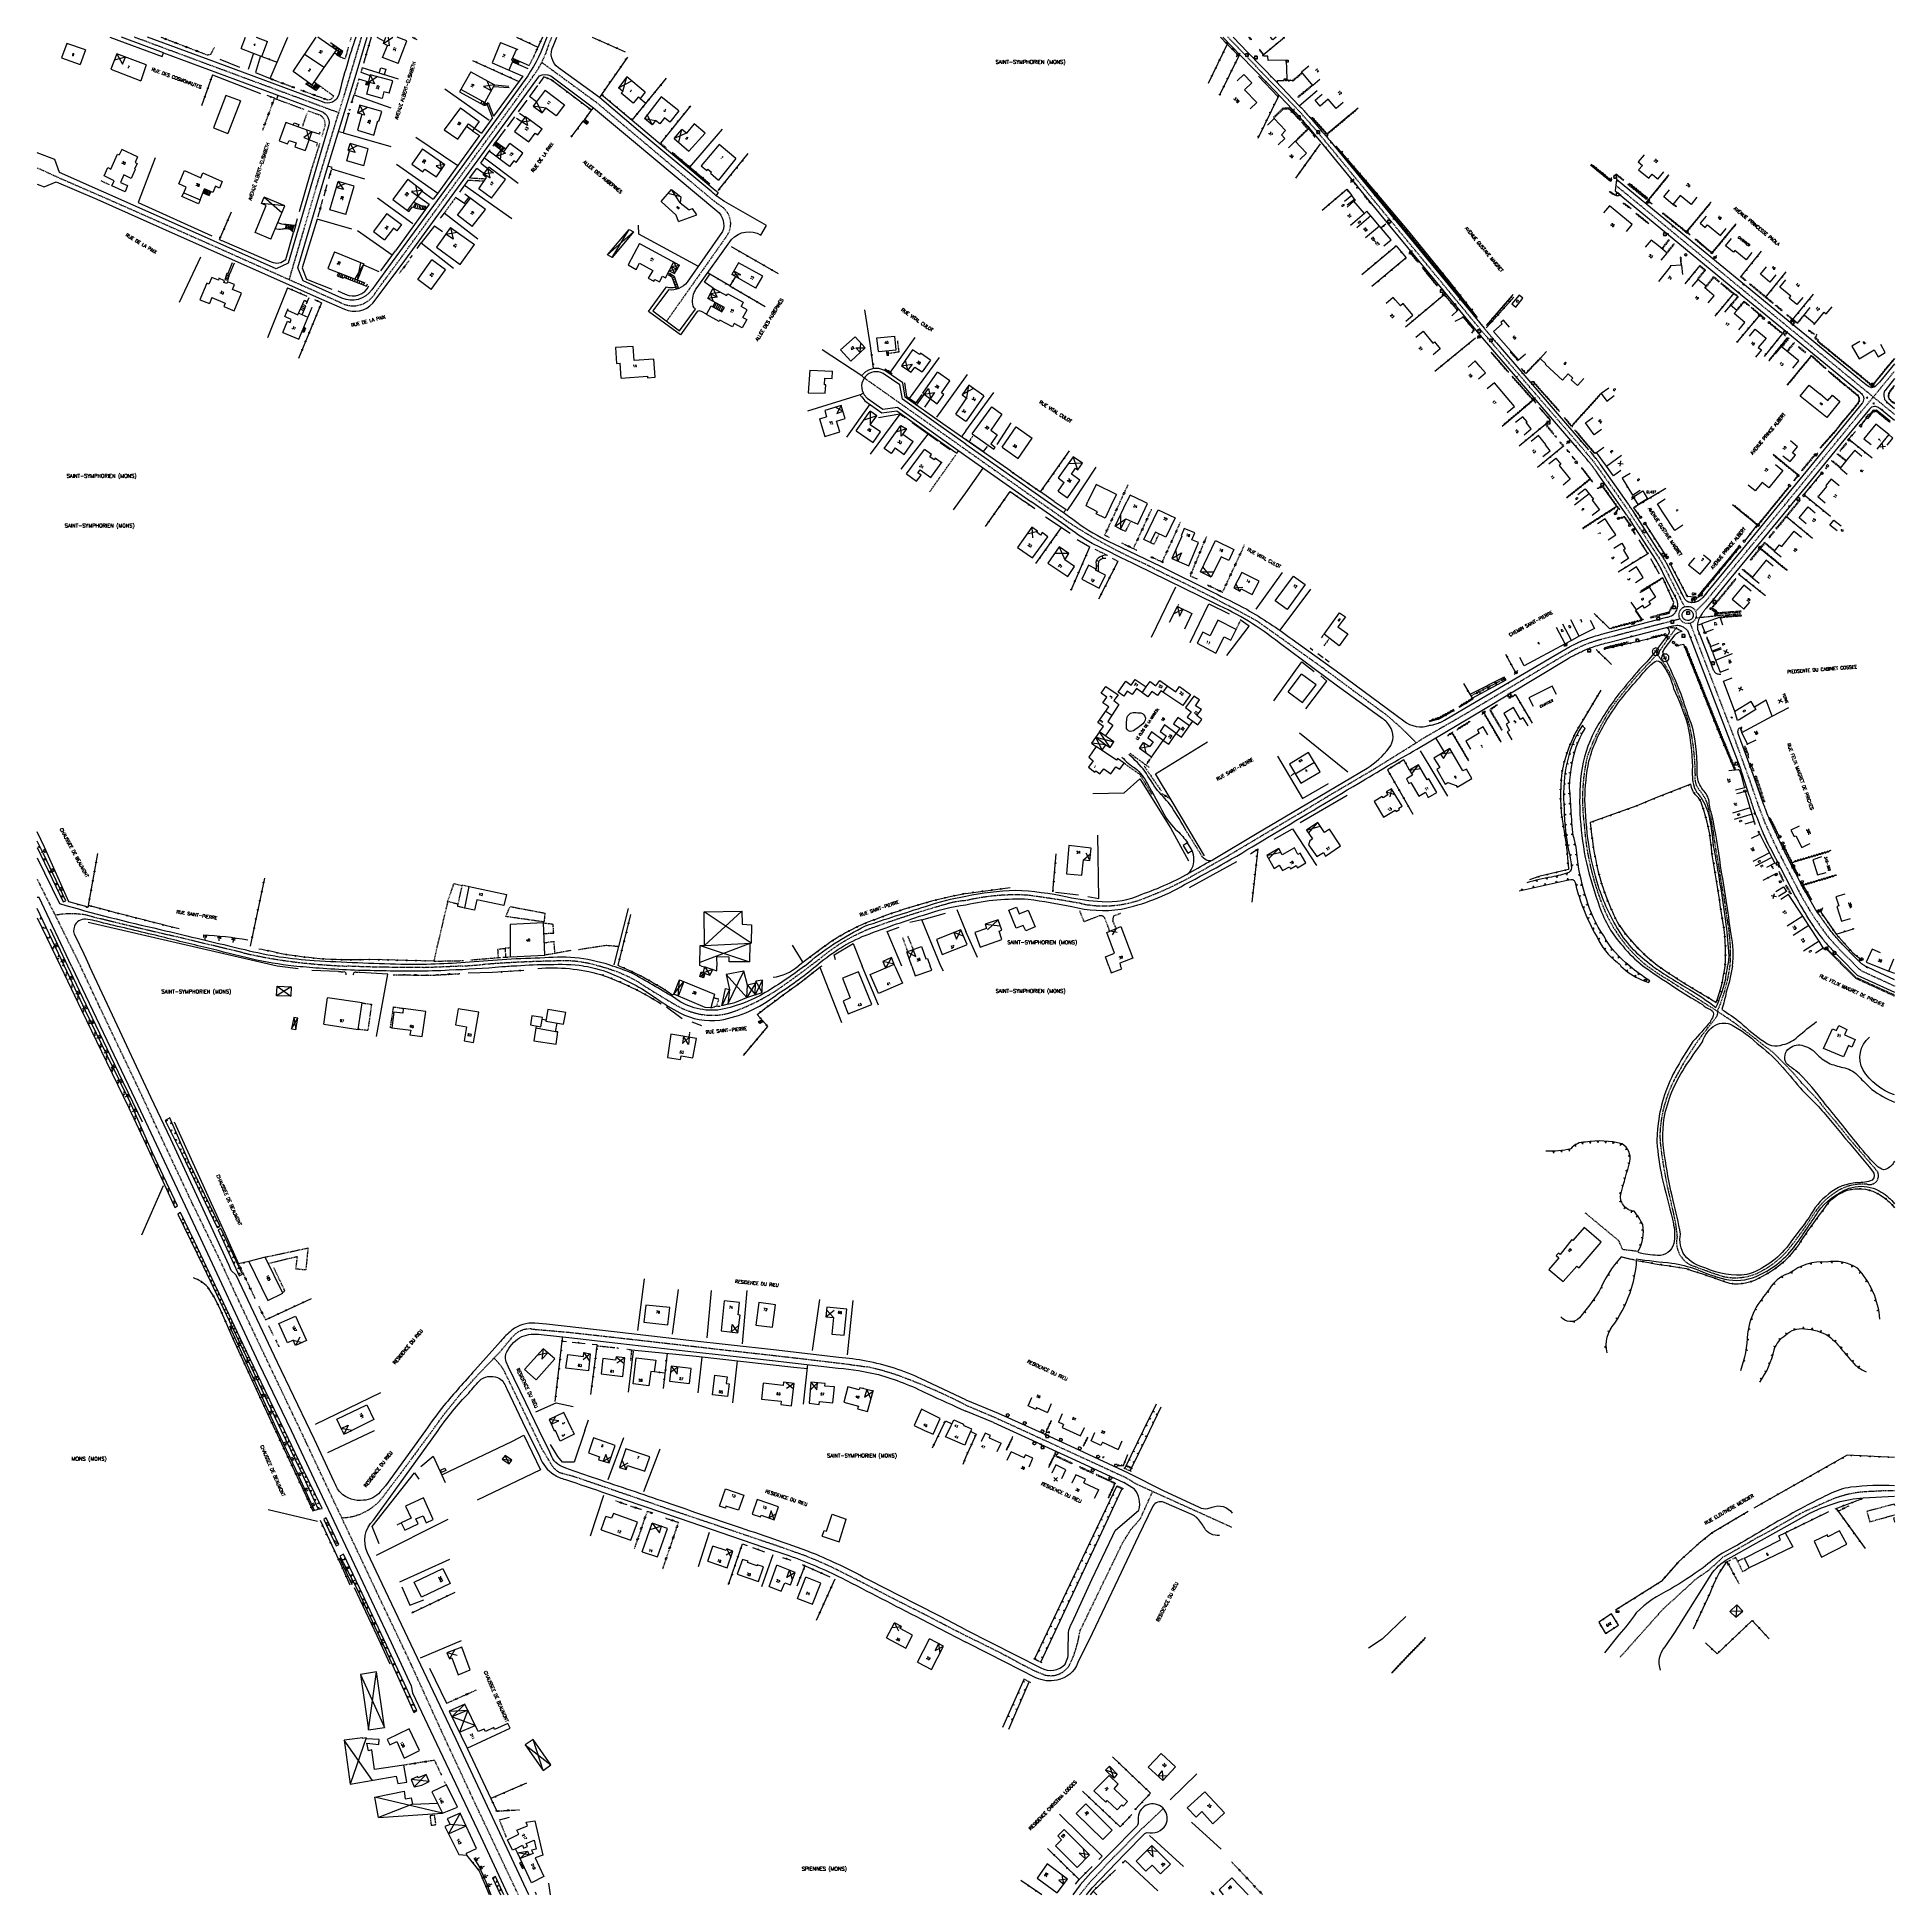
# Model space of a CAD drawing. Header units: millimetres. Extents: x 123000 to 124000, y 125000 to 126000.
import ezdxf
from ezdxf.enums import TextEntityAlignment as Align

# ---------------------------------------------------------------- set-up
doc = ezdxf.new("R2010")
doc.units = ezdxf.units.MM
doc.linetypes.add('DASHED', pattern=[0.75, 0.5, -0.25])
doc.layers.get('0').update_dxf_attribs({"linetype": 'CONTINUOUS'})
for name, color, linetype in [('W0001', 6, 'DASHED'), ('W0008', 7, 'CONTINUOUS'), ('W0100', 7, 'CONTINUOUS'), ('W0112', 1, 'DASHED'), ('W0211', 2, 'CONTINUOUS'), ('W0220', 5, 'DASHED'), ('W0300', 7, 'CONTINUOUS'), ('W0310', 3, 'CONTINUOUS'), ('W0322', 7, 'CONTINUOUS'), ('W0330', 7, 'CONTINUOUS'), ('W0400', 7, 'CONTINUOUS'), ('W0420', 7, 'CONTINUOUS'), ('W0471', 7, 'CONTINUOUS'), ('W0980', 7, 'CONTINUOUS'), ('W0984', 7, 'CONTINUOUS'), ('W0989', 7, 'CONTINUOUS'), ('W0991', 7, 'CONTINUOUS'), ('W1102', 7, 'CONTINUOUS'), ('W1471', 7, 'CONTINUOUS'), ('W1474', 7, 'CONTINUOUS')]:
    doc.layers.add(name, color=color, linetype=linetype)
doc.styles.get("Standard").update_dxf_attribs({"font": 'romans.shx', "width": 0.85})

# ---------------------------------------------------------------- blocks, each defined once
blk = doc.blocks.new('T300')
for p, q in [((-0.8, 0.5), (-0.9, 0.3)), ((-0.9, 0.3), (-0.9, 0.2)), ((-0.9, 0.2), (-0.7, 0.1)), ((-0.7, 0.6), (-0.8, 0.5)), ((-0.8, -0.1), (-0.7, 0.1)), ((-0.6, 0.7), (-0.7, 0.6)), ((-0.7, 0.1), (-0.7, 0.1)), ((-0.5, 0.7), (-0.6, 0.7)), ((-0.3, 0.6), (-0.5, 0.7)), ((-0.3, 0.6), (-0.2, 0.7)), ((-0.2, 0.6), (-0.3, 0.6)), ((-0.2, 0.7), (-0.1, 0.8)), ((-0.1, 0.8), (0.1, 0.8)), ((0.1, 0.8), (0.2, 0.7)), ((0.2, 0.7), (0.3, 0.6)), ((0.3, 0.6), (0.4, 0.5)), ((0.5, 0.5), (0.3, 0.5)), ((0.4, 0.5), (0.4, 0.5)), ((0.6, 0.4), (0.5, 0.5)), ((0.6, 0.4), (0.7, 0.3)), ((0.7, 0.3), (0.7, 0.2)), ((0.7, 0.2), (0.7, 0.1)), ((0.7, 0.1), (0.7, -0.2)), ((-0.8, -0.2), (-0.8, -0.1)), ((-0.7, -0.3), (-0.8, -0.2)), ((-0.8, -0.2), (-0.8, -0.2)), ((-0.7, -0.4), (-0.7, -0.3)), ((-0.5, -0.5), (-0.7, -0.4)), ((-0.4, -0.5), (-0.5, -0.5)), ((-0.4, -0.5), (-0.3, -0.5)), ((-0.3, -0.5), (-0.3, -0.4)), ((-0.3, -0.6), (-0.3, -0.5)), ((-0.3, -0.5), (-0.3, -0.5)), ((-0.2, -0.7), (-0.3, -0.6)), ((-0.1, -0.8), (-0.2, -0.7)), ((0.1, -0.8), (-0.1, -0.8)), ((0.2, -0.7), (0.1, -0.8)), ((0.3, -0.5), (0.2, -0.5)), ((0.3, -0.6), (0.2, -0.7)), ((0.2, -0.7), (0.2, -0.7)), ((0.5, -0.4), (0.3, -0.5)), ((0.3, -0.5), (0.3, -0.6)), ((0.3, -0.5), (0.3, -0.5)), ((0.6, -0.3), (0.5, -0.4)), ((0.7, -0.2), (0.6, -0.3)), ((0.6, -0.3), (0.6, -0.3))]:
    blk.add_line(p, q)
blk = doc.blocks.new('T420')
for p, q in [((0.7, 0.7), (-0.8, 0.7)), ((-0.8, 0.7), (-0.8, -0.8)), ((0.7, 0.7), (0.7, -0.8)), ((0.7, -0.8), (-0.8, -0.8))]:
    blk.add_line(p, q)
blk.add_ellipse((0, 0), major_axis=(-0.53, 0.53), ratio=1, start_param=3.926991, end_param=10.210176)
blk = doc.blocks.new('T400')
for p, q in [((-0.15, 0.3), (0.15, 0.3)), ((-0.15, -0.25), (-0.15, 0.3)), ((-0.15, 0.15), (0.15, 0.15)), ((-0.15, 0), (0.15, 0)), ((0.15, 0.3), (0.15, -0.25)), ((-0.15, -0.15), (0.15, -0.15)), ((-0.15, -0.25), (-0.15, -0.3)), ((-0.15, -0.3), (0.15, -0.3)), ((0.15, -0.3), (0.15, -0.25))]:
    blk.add_line(p, q)
blk = doc.blocks.new('T1474')
at = {"color": 0, "linetype": 'Continuous', "flags": 128}
for points in [[(-0.8, -0.5), (-0.8, 0.5)], [(-0.8, 0), (0.7, 0)], [(0.7, 0), (0.7, -0.5), (0.7, 0.5)]]:
    blk.add_lwpolyline(points, dxfattribs=at)
blk = doc.blocks.new('t991o')
at = {"color": 0, "linetype": 'Continuous'}
for p, q in [((-1, 1), (1, -1)), ((-1, -1), (1, 1))]:
    blk.add_line(p, q, dxfattribs=at)
blk = doc.blocks.new('t322o')
at = {"color": 0, "linetype": 'Continuous'}
for radius in [0.25, 0.15]:
    blk.add_circle((0, 0), radius, dxfattribs=at)
blk = doc.blocks.new('t310o')
at = {"color": 0, "linetype": 'Continuous'}
for centre, start, end in [((-0.5, 0.4), 216.8699, 323.1304), ((0.5, -0.4), 36.8699, 143.1303)]:
    blk.add_arc(centre, 0.625, start, end, dxfattribs=at)
blk = doc.blocks.new('t211o')
at = {"color": 0, "linetype": 'Continuous'}
for p, q in [((-0.3, 0.5), (-0.3, 0)), ((0, 1), (0, 0)), ((0.3, 0.5), (0.3, 0))]:
    blk.add_line(p, q, dxfattribs=at)
blk = doc.blocks.new('T471')
for p, q in [((-0.333334, 0.333334), (-0.333334, -0.333334)), ((-0.333334, 0.333334), (0.333334, 0.333334)), ((-0.333334, 0), (0, 0)), ((0.500001, 0.500001), (1.000002, 1.000002)), ((-0.500001, -0.500001), (-1.000002, -1.000002)), ((-0.333334, -0.333334), (0.333334, -0.333334))]:
    blk.add_line(p, q)
blk.add_ellipse((0, 0), major_axis=(0.471405, 0.471405), ratio=1, start_param=5.4977871438, end_param=11.780972451)
blk = doc.blocks.new('t330o')
at = {"color": 0, "linetype": 'Continuous'}
for p, q in [((0.25, -0.25), (-0.25, 0.25)), ((-0.25, -0.25), (0.25, 0.25)), ((-0.25, 0.25), (-0.25, -0.25)), ((0.25, 0.25), (-0.25, 0.25)), ((0.25, -0.25), (0.25, 0.25)), ((-0.25, -0.25), (0.25, -0.25)), ((-0.25, -0.25), (-0.25, -0.25))]:
    blk.add_line(p, q, dxfattribs=at)
blk = doc.blocks.new('t112o')
at = {"color": 0, "linetype": 'Continuous'}
for p, q in [((-0.5, 0.5), (0.5, 0.5)), ((-0.5, -0.5), (-0.5, 0.5)), ((0.5, 0.5), (0.5, -0.5)), ((0.5, -0.5), (-0.5, -0.5))]:
    blk.add_line(p, q, dxfattribs=at)
blk = doc.blocks.new('t220o')
at = {"color": 0, "linetype": 'Continuous'}
for p, q in [((-0.25, 0.25), (0.25, 0.25)), ((-0.25, -0.25), (0.25, -0.25))]:
    blk.add_line(p, q, dxfattribs=at)
blk = doc.blocks.new('T1471')
at = {"color": 0, "linetype": 'Continuous', "flags": 128}
blk.add_lwpolyline([(-0.75, -0.5), (-0.75, 0.5), (0.75, 0.5), (0.75, -0.5), (-0.75, -0.5)], dxfattribs=at)

msp = doc.modelspace()

# ---------------------------------------------------------------- linework, layer by layer
at = {"layer": 'W0001'}
for points in [[(123000, 125929.7), (123011.1, 125924.6), (123039.1, 125912.4), (123094.2, 125888), (123127.6, 125873.1), (123142.2, 125866.6), (123163, 125857.3, 0.425402), (123182.1, 125862.5), (123198.8, 125885.2), (123225.1, 125921.3), (123250.9, 125956.7), (123267.3, 125979.3, 0.08773), (123275.5, 125996.2), (123277.1, 126000)], [(123271.7, 125986.4), (123301.2, 125964.8), (123341.6, 125930.9), (123363.4, 125912.6), (123369, 125908.4, -0.409166), (123371.2, 125892.9), (123338.9, 125847.1)], [(123539.5, 125750), (123546.7, 125745), (123556, 125738.4, 0.040357), (123596, 125716.7, 0.000354), (123611, 125709.2, -0.013454), (123656.6, 125685.8, -0.000942), (123692.9, 125659.9), (123710.6, 125646.8), (123726.1, 125635.4), (123733.6, 125628.9, -0.013194), (123742.4, 125620.2)], [(123866.8, 125500, -0.119172), (123844.2, 125529.2, -0.084052), (123832.9, 125575.8, -0.088691), (123834.5, 125612.7, -0.048863), (123846, 125636.6), (123850.2, 125642.5), (123856.1, 125650), (123861.4, 125656.3), (123866.1, 125661.4), (123868.5, 125663.8), (123873.2, 125669.2), (123877.6, 125675.5), (123879.4, 125677.9, -0.02355), (123882.8, 125682.4, -0.02355)], [(123883.4, 125647.1, 0.100827), (123872, 125667.9, 0.100827)], [(123911.4, 125500, 0.05599), (123910.9, 125518, -0.003926), (123907.9, 125538.2), (123906.6, 125546.2), (123904.9, 125557), (123903.9, 125562.4), (123903.2, 125566.9), (123902.3, 125573.4), (123901.2, 125579.3), (123900.1, 125583.3, 0.152219), (123895.1, 125594.4, -0.239854), (123892.7, 125603.4, 0.052476), (123889.7, 125629.3, 0.022013), (123883.4, 125647.1, -0.670309)], [(123500, 125535.2, -0.072463), (123533, 125538.1, -0.013691), (123562, 125533.6, 0.153098), (123597.6, 125537.1, 0.033495), (123620.9, 125547.9), (123640.9, 125559.2), (123667.3, 125574.9), (123682, 125583.6), (123696.6, 125592.4), (123710.2, 125600.4), (123719.4, 125605.8), (123745.1, 125621.8)], [(123165.4, 125500, -0.018066), (123141, 125501.9, -0.028471), (123110.9, 125507.1), (123078, 125515), (123059.3, 125519.3), (123047.5, 125522.1), (123030.7, 125526.2), (123026, 125527.5, 0.084379), (123009.7, 125527.3)], [(123416.1, 125500), (123421.5, 125504, -0.079744), (123447.7, 125519.8, -0.018788), (123489.5, 125533.3, -0.058108), (123500, 125535.2)], [(123228.9, 125500), (123225.9, 125499.8), (123216.9, 125499.4), (123208.3, 125499.1), (123198.9, 125499.2), (123187.4, 125499.3), (123177.6, 125499.5), (123166.9, 125499.9, -0.000679), (123165.4, 125500, -0.000679)], [(123302.1, 125500, 0.09107), (123279.6, 125502.7, 0.010324), (123251.5, 125501.6, 0.005117), (123240.1, 125500.8, -0.004913), (123228.9, 125500, -4.561705)], [(123416.1, 125500), (123412.4, 125497.1), (123405.2, 125491.9), (123398.5, 125487.2, -0.056323), (123375.3, 125475.6, -0.154214), (123354.6, 125474.6, -0.057277), (123345.6, 125478, -0.0152), (123323.5, 125491.5, 0.066017), (123302.1, 125500)], [(123866.8, 125500), (123872.8, 125495.8), (123878.6, 125492.3), (123890.8, 125484.5), (123904.6, 125475.6, -0.025668), (123929.5, 125457.3, -0.063839), (123937.4, 125450.6, -0.025851), (123950.1, 125437), (123958.4, 125428.2), (123963.2, 125422.1), (123969.1, 125415.2), (123975.6, 125407), (123986.4, 125394.5), (123990.9, 125389.2, -0.634934), (123985.2, 125382.5, 0.173744), (123968.2, 125378.2, 0.111457), (123956.3, 125366.2, -0.026518), (123943, 125347.6, -0.089869), (123928.8, 125336, -0.195204), (123907, 125333.1, -0.013689), (123890, 125339.2, -0.350944), (123883, 125354.6, 0.045259), (123879.8, 125371.9, -0.034476), (123873.8, 125405, -0.048349), (123874, 125414.4, -0.106411), (123883.8, 125443.1, -0.035722), (123896, 125462.3), (123904, 125472.4, 0.252321), (123904.6, 125475.6)], [(123911.4, 125500, -0.066199), (123904.6, 125475.6)], [(123212.8, 125250), (123219.1, 125258.7), (123227.9, 125269.6), (123234.1, 125276.4), (123237.1, 125279.7), (123249.2, 125292.3), (123255.9, 125300.3, -0.236518), (123265.9, 125304.6), (123285.7, 125302.9), (123305.5, 125300.7), (123326, 125298.4), (123346.1, 125296.1), (123368.7, 125293.5), (123399, 125290.1), (123420.7, 125287.6), (123434, 125286), (123446.9, 125284.2, -0.042944), (123469.8, 125277.2, -0.026444), (123500, 125263.6, -0.026444)], [(123267, 125250), (123252.1, 125280.7, 0.095712), (123245.9, 125288.9, -4.543564)], [(123212.8, 125250), (123195.5, 125226.6), (123186.2, 125214.3, -0.230908), (123164, 125203, -4.652892)], [(123500, 125139.5), (123493.3, 125142.8), (123479, 125150.3), (123461, 125159.4), (123441.9, 125169.3), (123427.5, 125176.5), (123419.7, 125180), (123413.2, 125182.6), (123406.5, 125185), (123397.1, 125188.3), (123381.9, 125193.4), (123362.3, 125200.1), (123342, 125206.9), (123322.9, 125213.5), (123305.7, 125219.4), (123290.3, 125224.7), (123282.9, 125226.8, -0.211667), (123276.6, 125232.1), (123271.7, 125240.2), (123267, 125250)], [(123500, 125139.5), (123506.6, 125136.3), (123519.2, 125130), (123527.9, 125125.3), (123536.3, 125120.9), (123541.1, 125118.9, 0.402908), (123556.3, 125124.7, 0.072948), (123561.4, 125142), (123576.4, 125173), (123584.4, 125189.5), (123588.8, 125196.6), (123593.9, 125202.4), (123600.5, 125217)], [(124000, 125217.4), (123995, 125217.5), (123985.2, 125217, 0.088363), (123965.4, 125212.5), (123950.4, 125205.8), (123942.6, 125201.4), (123934.4, 125196.7), (123926, 125192.2), (123915.6, 125186.2), (123907.6, 125181.7), (123899.5, 125174.4), (123893.1, 125170), (123875.3, 125153.8), (123852.2, 125127.9), (123852.2, 125127.9)]]:
    msp.add_lwpolyline(points, format="xyb", dxfattribs=at)
for points in [[(123162.3, 125959.3), (123105.2, 125980.4), (123052.3, 126000)], [(123174.5, 126000), (123165.1, 125968.3), (123159.9, 125951.7), (123151.1, 125922.4), (123135.6, 125869.5)], [(123500, 125777.9), (123445.3, 125816.5)], [(123500, 125777.9), (123539.5, 125750)], [(123000, 125546.7), (123023.3, 125500)], [(123141.8, 125250), (123133.9, 125266.5), (123118.6, 125298.6), (123106.6, 125324), (123098.4, 125341.8), (123083.7, 125371.9), (123068.3, 125404.6), (123054.2, 125434.9), (123033.6, 125478.1), (123023.3, 125500)], [(123500, 125263.6), (123516.1, 125256.8)], [(123516.1, 125256.8), (123586.2, 125224.6)], [(123259.1, 125000), (123252.5, 125013.9), (123236.7, 125047.3), (123218.4, 125086.6), (123201.3, 125124.2), (123182.5, 125163.7), (123160.8, 125209.7), (123144.9, 125243.4), (123141.8, 125250)], [(123586.2, 125224.6), (123591.7, 125221.2), (123626.2, 125205.6), (123643, 125198)], [(123561.2, 125000), (123567, 125007), (123577.1, 125017.7), (123588.7, 125029.5), (123593.7, 125034.6), (123606.3, 125046.4)]]:
    msp.add_lwpolyline(points, dxfattribs=at)
at = {"layer": 'W0001', "flags": 128}
for points in [[(123833.2, 125777.2), (123801.6, 125813.9), (123777.3, 125842.3), (123758.7, 125864.8), (123740.6, 125886.8), (123717.7, 125914.5), (123697.2, 125939.5), (123687.6, 125951), (123679.8, 125959.8), (123672.3, 125967.7), (123659.5, 125980.9), (123650.9, 125989.8), (123641.1, 126000)], [(124000, 125796.9), (123977.8, 125815.1), (123902.8, 125876.7), (123864.2, 125908.5), (123849.9, 125920.2)], [(123892.9, 125690.8), (123898.8, 125696.9), (123983.2, 125799.8), (123997.5, 125817.2), (124000, 125820.2)], [(123833.6, 125776.7), (123837.9, 125771.5), (123841.8, 125766.2), (123849.5, 125755.3), (123856, 125746), (123863.1, 125735.2), (123870.1, 125724.3), (123874.4, 125717.7), (123877.2, 125712.4), (123886.9, 125693.3)], [(123884.5, 125686.8), (123856.7, 125679.6), (123839.6, 125675.1), (123834.1, 125673.3), (123828.6, 125670.8), (123823, 125667.7), (123816.3, 125663.8), (123801.9, 125655.2), (123784.6, 125644.9), (123767, 125634.5), (123755, 125627.6), (123744.8, 125621.7)], [(123892.9, 125687.4), (123905.1, 125688.7), (123917.5, 125689.7)], [(123889.9, 125684.5), (123894.1, 125673.5), (123899.9, 125658.5), (123913.6, 125622.8), (123921.8, 125600.4), (123926.2, 125587.5), (123929.9, 125577.7), (123934.4, 125567.7), (123938.7, 125559), (123942.6, 125551.5), (123947.5, 125542), (123950.4, 125536.6), (123954.5, 125529.6), (123957.2, 125525.4), (123961, 125520), (123964.5, 125515.3), (123968.1, 125511.3), (123973.2, 125506.1), (123979.5, 125499.7), (123982, 125497.5), (123994.2, 125491.9), (124000, 125489.2)]]:
    msp.add_lwpolyline(points, dxfattribs=at)
msp.add_lwpolyline([(123884.6, 125691.5), (123885.9, 125692.9), (123887.6, 125693.6), (123889.4, 125693.6), (123891.2, 125692.9), (123892.5, 125691.7), (123893.2, 125690), (123893.2, 125688.1), (123892.6, 125686.4), (123891.3, 125685.1), (123889.6, 125684.4), (123887.7, 125684.3), (123886, 125685), (123884.7, 125686.3), (123884, 125688), (123883.9, 125689.8)], close=True, dxfattribs=at)
at = {"layer": 'W0008'}
for points in [[(123000, 125920.9), (123003.8, 125919.5), (123010.2, 125922.1), (123032.2, 125912.8), (123076, 125893.3), (123153.1, 125859), (123165.5, 125853.6, 0.325341), (123180.7, 125856.8), (123196.5, 125877.8), (123234.1, 125929.3), (123270.5, 125979.1, -0.232943), (123276.5, 125979.2), (123299.6, 125962), (123321, 125944.1), (123366, 125906.5, -0.316324), (123369, 125895.3), (123350, 125868.1, -0.25037), (123339.9, 125863.9), (123331.4, 125852.6), (123345.9, 125842), (123354.4, 125853.5, -0.227824), (123352.9, 125857.4, -0.176932), (123355.3, 125865.3), (123373.9, 125891.1, -0.357756), (123389.6, 125893.5), (123392.6, 125898.7), (123370.1, 125911.6, -0.065673), (123363.2, 125916.8), (123323.6, 125949.8), (123302.7, 125967.6), (123280.7, 125983.4, -0.373322), (123277.9, 125995.5), (123279.8, 126000)], [(123171.5, 126000, 0.018426), (123162.4, 125969.1, -0.478861), (123153.6, 125965.1), (123096.1, 125986.5), (123059.4, 126000)], [(123274.4, 126000, -0.063617), (123264.1, 125979.2), (123227.2, 125928.3), (123187.2, 125873.7), (123180.1, 125863.9, -0.355208), (123164.1, 125859.5), (123143.3, 125868.8), (123140.4, 125875.8), (123156.3, 125929.8), (123171.7, 125980.1), (123177.6, 126000)], [(123068, 125991.5), (123116.4, 125973.6), (123152.8, 125960.2, -0.417929), (123156.7, 125951.5), (123145.5, 125913.7), (123135.2, 125878.3), (123128.7, 125875.3), (123085.2, 125894.7), (123012.1, 125927.1), (123009.5, 125934.1), (123000, 125937.8)], [(123355.3, 125852.3), (123346.3, 125839.8), (123329.1, 125852.3), (123338.9, 125865.6, 0.153192), (123343.6, 125865.5, -0.031879)], [(123500, 125780.9), (123486.6, 125790.4), (123465.8, 125805.1), (123464.4, 125812.8), (123455.5, 125819, 0.785109), (123445.3, 125807.4), (123446.8, 125805.7), (123455.3, 125799.7), (123463.2, 125800.8), (123485.1, 125785.3), (123500, 125774.7)], [(123500, 125783.2), (123487.6, 125791.9), (123467.4, 125806.2), (123466.1, 125813.9), (123456.4, 125820.5, 0.243498), (123447.5, 125820.7, 0.243498)], [(123443.1, 125807.5, 0.038033), (123443.9, 125806.3), (123445.6, 125804.3), (123454.8, 125797.8), (123462.8, 125798.9), (123484, 125783.8), (123495.1, 125776)], [(123500, 125537.6, -0.041189), (123526.6, 125540.9, -0.038014), (123554.5, 125537.3, 0.047182), (123573.3, 125534.7, 0.120565), (123594.4, 125538.5, 0.048168), (123621.7, 125550.9, -0.002498), (123634.1, 125557.9), (123656.9, 125571.5), (123690.5, 125591.5), (123716, 125606.5, 0.092445), (123727.8, 125617.4, 0.343053), (123728.1, 125629.2, 0.134183), (123723.4, 125633.7), (123700.1, 125650.6), (123668.6, 125674, 0.062286), (123634.3, 125695), (123591.9, 125715.8, -0.004878), (123568, 125727.5, -0.039251), (123553.8, 125736.9), (123535, 125750)], [(123544, 125750, -0.013407), (123562, 125737.2, 0.045651), (123579.7, 125727.3), (123604.7, 125715.2), (123632.9, 125701.2, -0.009652), (123651.2, 125692, -0.028414), (123675.6, 125676), (123701.4, 125657.4), (123735.7, 125632, 0.258738), (123749.8, 125629.6, 0.200415)], [(123877.4, 125682.2, -0.483384), (123877.8, 125678.1), (123870.2, 125668, -0.029776), (123862.6, 125659.7, -0.000427), (123851.6, 125646.5, 0.035241), (123838.6, 125626.7, 0.088033), (123831.3, 125603.7, 0.048127), (123830.8, 125579.1, 0.040004), (123834.1, 125555.5, 0.032488), (123841.2, 125531.8, 0.105276), (123853.6, 125510.8, 0.062274), (123864.7, 125500, 0.965898)], [(123890, 125631.9, -0.012514), (123886, 125643.6, 0.024315), (123877.1, 125664.5, -0.134086), (123875.3, 125669.2, -0.059533), (123876.5, 125671.2), (123881.9, 125678.2, -0.198662), (123885.4, 125680.2)], [(123878.9, 125682.3, -0.155666), (123885.6, 125680.1, -0.155666)], [(123840.5, 125542.8, -0.032438), (123835.3, 125565.6, -0.02573), (123833.3, 125589.6, -0.043633), (123835.4, 125610.3, -0.067615), (123845.1, 125632.6, -0.048958), (123862.9, 125655.5, -0.070822), (123871, 125664, -0.378066), (123874.7, 125662.7, -0.105666), (123881, 125649.4, -0.032801), (123888.5, 125630, -0.04717), (123891.1, 125607.2, 0.08089), (123892, 125596.4, 0.09953), (123895.7, 125590.9, -0.092814), (123900.1, 125580.1, -0.03303), (123902.4, 125564.7, -0.009566), (123905.9, 125544.1, -0.019999), (123908.9, 125524.2, -0.01323), (123910.6, 125507.9, -0.070132), (123910.1, 125500, 2.583522)], [(123586.6, 125632.2, -0.402877), (123590.1, 125636.5, 0.016162), (123593.3, 125636.3, -0.283745), (123596.4, 125634.5, -0.313015), (123595.3, 125630.4, -0.056361), (123591.6, 125627.6, -0.204285), (123588.5, 125626.3, -0.403536), (123586.4, 125628.8, -0.028329), (123586.6, 125632.3, -0.658138)], [(123912.7, 125500, 0.091199), (123912, 125517, 0.006178), (123906.3, 125554, 0.019318), (123901.8, 125580.9, -0.069563), (123900.1, 125588.6, 0.162255), (123896.9, 125594.7, -0.157018), (123893.7, 125603, 0.054841), (123891.6, 125627.2, 0.025598), (123890, 125631.9, -0.000944)], [(123500, 125533, -0.066962), (123533.6, 125536, -0.014321), (123557.1, 125532, 0.099856), (123583.6, 125530.6, 0.081057), (123617.7, 125543.8, 0.019645), (123662.3, 125569.1, -0.000645), (123711.5, 125598.4, -0.00787), (123742.7, 125616.7, 0.000899)], [(123000, 125558.3), (123012.1, 125533.6, 0.017339), (123066.3, 125519.7, 0.000962), (123111.8, 125508.8, 0.04696), (123149.2, 125503, 0.00818), (123195.8, 125501, 0.021704), (123232.7, 125502.2, -0.017309), (123273.1, 125504.5, -0.111466), (123310, 125500, 0.727278)], [(123413.2, 125500, -0.063837), (123446, 125521.6, -0.005012), (123478.3, 125532.1, -0.043047), (123500, 125537.6, -0.081176)], [(123869.6, 125500, -0.100828), (123851.3, 125519.4, -0.052552), (123840.5, 125542.8, -1.271935)], [(123419.3, 125500, -0.076456), (123444.2, 125515.8, -0.017765), (123477.2, 125527.4, -0.046916), (123500, 125533, -0.046916)], [(123138.1, 125500, -0.029375), (123115.3, 125503.8, -0.00279), (123091.4, 125509.8, -0.005845), (123065.5, 125516.1, -0.000808), (123035.8, 125523.1, 0.030506), (123026.1, 125525.3, 0.318416), (123020.1, 125521.4, 0.268289), (123020.6, 125515.9), (123025.1, 125506.5), (123028.2, 125500)], [(123258.2, 125500, 0.003051), (123250.2, 125499.5, -0.012021), (123221.9, 125497.7, -0.022406), (123185.6, 125497.4, -0.016841), (123151.8, 125498.8, -0.012131), (123138.1, 125500)], [(123294.1, 125500, 0.041596), (123275.9, 125500.6, 0.02259), (123258.2, 125500, -6.403832)], [(123294.1, 125500, -0.071951), (123310.8, 125495.1, -0.057207), (123333.5, 125482.5, 0.03158), (123346, 125474.8, 0.15522), (123367.6, 125470.9, 0.125084), (123397.6, 125484.2, 0.028944), (123419.3, 125500)], [(123413.2, 125500, -0.02539), (123392, 125485.7, -0.095943), (123366.4, 125476.3, -0.188507), (123342.5, 125483.2, 0.01091), (123320.1, 125496.2, 0.008151), (123310, 125500, 0.008151)], [(123864.7, 125500, 0.011635), (123880.6, 125489.2, 0.030581), (123891.9, 125482.1)], [(123869.6, 125500, 0.019703), (123889.6, 125487.3, -0.032392), (123903.8, 125477.7, 0.041006), (123908.9, 125492.3, 0.007203), (123910.1, 125500, 0.007203)], [(123912.7, 125500, -0.039011), (123909.4, 125486, -0.033099), (123906.9, 125476.6, -0.038631), (123917, 125469.6, 0.041195), (123929.7, 125459.3, 0.11356), (123933.8, 125457.2)], [(123891.9, 125482.1, -0.009586), (123896.5, 125479.2, 0.076476), (123900.8, 125476.5)], [(123900.8, 125476.5, -0.100967), (123901.7, 125475.9, -0.093827), (123902.4, 125475.1)], [(123901.5, 125471.3, 0.042485), (123900.8, 125470, -0.013609), (123891.4, 125459.4, 0.01651), (123881.6, 125443.3, 0.099079), (123872.5, 125413.5, 0.028326), (123872, 125405.3)], [(123912.5, 125468.1, -0.0676), (123926, 125458.3, -0.042494), (123938.2, 125447.2, -0.007393), (123949.1, 125434.4, 0.009755), (123959, 125424.4, -0.014184), (123973.6, 125407, -0.015323), (123988.1, 125389.6, -0.407588), (123988, 125384.8, -0.123025), (123979.8, 125383.4, 0.161503), (123964.6, 125377.3, 0.112814), (123954, 125364.7, -0.003102), (123942.8, 125349.7, -0.157913), (123920.5, 125333.9, -0.145909), (123898.3, 125337.4, -0.163224), (123887, 125344.2, -0.192136), (123884.7, 125355.7, 0.020795), (123880.8, 125373.7, -0.020279), (123876.6, 125395.1, -0.086465), (123875.9, 125418.2, -0.097784), (123886.9, 125445.1, -0.017981), (123896.5, 125459.1, -0.190595), (123903.6, 125468.2, -0.261382), (123912.5, 125468.1, 0.271569)], [(123902.4, 125475.1, -0.189283), (123901.5, 125471.3)], [(123989.9, 125392.9, -0.023775), (123979.1, 125405.3, 0.004795), (123960.3, 125428.6, 0.048088), (123946.9, 125443.6, -0.05293), (123941.8, 125447.6, -0.197315), (123941, 125452)], [(123872, 125405.3, 0.030675), (123874.7, 125386.3, 0.000265), (123880.5, 125363.7, -0.013064), (123881, 125360.4)], [(123992.2, 125391.1, -0.100332), (123989.9, 125392.9, -0.006748)], [(123860.8, 125342.4, 0.013528), (123880.1, 125340.1, -0.04316), (123893.1, 125336.8, 0.034248), (123908.6, 125331.4, 0.151181), (123925.5, 125332.9, 0.125707), (123945.7, 125348.4, 0.008268), (123958.7, 125367.4, -0.149205), (123975.6, 125380.4, -0.162414), (123988.4, 125380.4, -0.162414)], [(123881, 125360.4, -0.105901), (123881.1, 125350.6, -0.370644), (123872.4, 125344.2, -0.050667), (123862, 125345.7)], [(123500, 125266.5), (123476, 125277.7, 0.063549), (123446.4, 125287.3, 0.020231), (123431.6, 125289.3), (123396.5, 125293.3), (123350.9, 125298.4), (123310.7, 125303), (123274.2, 125307.2), (123268, 125307.7, 0.185979), (123255.6, 125304, 0.04818), (123249.5, 125297.9), (123235.7, 125282.5, 0.00857), (123219, 125263.4, 0.016428), (123209.1, 125250)], [(123270.2, 125250), (123263.1, 125264.8), (123253.8, 125284.1), (123252.5, 125287, -0.233777), (123253.3, 125292.9, -0.162693), (123260.9, 125300.5, -0.141199), (123271.3, 125301.6), (123286.3, 125300), (123312.6, 125296.9), (123350.3, 125292.7), (123395.8, 125287.6), (123431.3, 125283.5, -0.037308), (123452.9, 125280.1, -0.048105), (123479.2, 125269.8, -0.000953), (123500, 125260.3, -0.000953)], [(123215.9, 125250, -0.046797), (123232.4, 125270.1, -0.022034), (123239, 125277.6, -0.256572), (123249, 125278, -0.149752), (123252.8, 125272.3), (123263, 125251.2), (123263.6, 125250)], [(123209.1, 125250), (123187.5, 125220.2), (123184.7, 125216.9, -0.205798), (123175.7, 125212.4, -0.223802), (123163.3, 125216.5, -0.095305), (123159.9, 125222.4), (123149.3, 125245.1), (123146.9, 125250)], [(123264.7, 125000), (123225.5, 125083.7), (123185.7, 125167.4), (123177.9, 125184.1, -0.320876), (123181, 125201.7), (123195, 125221), (123215.9, 125250)], [(123263.6, 125250), (123270.6, 125235.7, 0.163825), (123278.2, 125226.3, 0.092067), (123284.4, 125223.6, -0.003845), (123306.6, 125216), (123345.6, 125202.7), (123391.1, 125187.2), (123404.7, 125182.7, -0.028679), (123433.1, 125170.6, 0.002147), (123475.7, 125148.6), (123500, 125136)], [(123500, 125142.7), (123486.7, 125149.6), (123472.9, 125156.6), (123448.3, 125169.2, 0.021756), (123419.5, 125183.2, 0.013704), (123378.6, 125197.5, -0.000418), (123336.1, 125212.1, 0.001702), (123298.9, 125224.7, -0.00858), (123282.5, 125230.5, -0.2275), (123276.1, 125238.3), (123270.2, 125250)], [(123587.3, 125227.2), (123606.3, 125217.7), (123625.6, 125208.6, 0.154212), (123630.3, 125208, 0.008444), (123632.6, 125208.6, -0.369757), (123643.4, 125205.4, -0.316046)], [(123500, 125142.7), (123540.3, 125122.2, 0.354831), (123553.4, 125124.2, 0.154056), (123555.1, 125131.5), (123555.2, 125141.1, -0.107967), (123557.2, 125146.6), (123567.8, 125169.8), (123579.2, 125193.5), (123580.4, 125196.2), (123593.2, 125207.1, 0.233407), (123590.8, 125218.4), (123585.1, 125222)], [(124000, 125220.2, 0.03981), (123976.5, 125219.4, 0.087972), (123964.8, 125215.7, 0.005678), (123955.4, 125211, 0.015963), (123923.3, 125192.9, -0.010566), (123907.3, 125183.9, 0.038528), (123897, 125176, -0.008329), (123879.3, 125164.5, 0.08795), (123860.9, 125151.8, -0.025482), (123851.6, 125140), (123843.9, 125130.3)], [(123636.6, 125193.5, -0.163753), (123636.6, 125193.5, -0.307542), (123628.4, 125197.6, 0.050232), (123624.4, 125203.1, -0.010715), (123621.6, 125204.8), (123606.7, 125211.2, 0.377234), (123600.6, 125209.2), (123593, 125193.2), (123581.9, 125170.1), (123567.9, 125140.7), (123560.3, 125125, -0.2711), (123549, 125115.6, -0.173383), (123537.7, 125116.9), (123512.3, 125129.7), (123500, 125136)], [(123874, 125121, -0.275566), (123876.4, 125133.5, 0.019041), (123885.2, 125146.9), (123900.2, 125170.7, -0.119929), (123909.1, 125180.1), (123923.8, 125188.5), (123952.7, 125204.6, -0.043788), (123969, 125211.2, -0.044486), (123983.1, 125213.8), (124000, 125214.6)], [(123564.9, 125000), (123567.9, 125003.8), (123585.6, 125022.1), (123596.4, 125033, -0.081828), (123597.6, 125033.6, 0.332932), (123607.6, 125037.7, 1.120232), (123592.9, 125042.9, 1.088825)], [(123592.8, 125038.5, -0.155594), (123591.8, 125036.8), (123590.6, 125035.6), (123567.2, 125011.8), (123561.6, 125005.4), (123557.5, 125000)], [(123592.9, 125042.9, 0.070527), (123592.8, 125038.5)]]:
    msp.add_lwpolyline(points, format="xyb", dxfattribs=at)
for points in [[(123039.1, 126000), (123067.3, 125989.5), (123068, 125991.5), (123045.4, 126000)], [(123261.4, 125979), (123245.7, 125957.5)], [(123129.1, 125966.6), (123129.8, 125968.7)], [(123303.8, 125969.2), (123302.7, 125967.6)], [(123245.1, 125956.5), (123239.3, 125948.3)], [(123298.4, 125960.7), (123299.6, 125962)], [(123164.8, 125948.5), (123162.2, 125949.1)], [(123238.1, 125947), (123226.4, 125930.9), (123215.8, 125916.1), (123213.2, 125912.8)], [(123320.3, 125955.4), (123364, 125918.5), (123366.7, 125916.4), (123365.5, 125914.8)], [(123238.8, 125932.2), (123243.3, 125938.6)], [(123158.5, 125929.2), (123158.8, 125929.9), (123156.5, 125930.5)], [(123232.8, 125924.1), (123236.7, 125929.3)], [(123231.8, 125922.9), (123227.4, 125916.6)], [(123211.1, 125910.1), (123192.9, 125884.9)], [(123204.6, 125886.3), (123206.7, 125889.2)], [(123200.9, 125881.1), (123202, 125882.5)], [(123362.2, 125872.4), (123361, 125873.1)], [(123443.9, 125817.7), (123445.3, 125816.5)], [(123443.1, 125807.5), (123444.7, 125808.4)], [(123495.1, 125776), (123496.2, 125777.5)], [(123524.2, 125766.3), (123500, 125783.2)], [(123500, 125780.9), (123544, 125750)], [(123500, 125774.7), (123535, 125750)], [(123547.6, 125750), (123540.2, 125755.2)], [(123547.6, 125750), (123553.9, 125745.7), (123552.6, 125744.1)], [(123018.5, 125500), (123001.1, 125536.8)], [(123018.5, 125500), (123052.8, 125428.2), (123086.7, 125356), (123119.1, 125286.3), (123136.7, 125250)], [(123146.9, 125250), (123129.4, 125286.5), (123107.2, 125333.6), (123104.5, 125336.1), (123103.3, 125338.7), (123071.9, 125406.7), (123061.2, 125429.4), (123040.6, 125473.6), (123028.2, 125500)], [(123320, 125293.4), (123354.8, 125289.9), (123407.4, 125284.1), (123414.7, 125283.4)], [(123500, 125266.5), (123517.4, 125259.3)], [(123514.8, 125254.3), (123500, 125260.3)], [(123517.4, 125259.3), (123531.8, 125252.8), (123542.8, 125247.8), (123560.8, 125239.5), (123587.3, 125227.2)], [(123136.7, 125250), (123150.4, 125220.9), (123172.2, 125174.6), (123190.6, 125135.9), (123201.4, 125112.5), (123202, 125108.8), (123215, 125081.4), (123238.6, 125031.6), (123253.4, 125000)], [(123514.8, 125254.3), (123538, 125243.6), (123540.2, 125242.6), (123559.1, 125234), (123585.1, 125222)], [(123571.5, 125019.1), (123573.4, 125020.9)]]:
    msp.add_lwpolyline(points, dxfattribs=at)
at = {"layer": 'W0008', "flags": 128}
for points in [[(123831.2, 125776.5), (123797, 125816.2), (123777.1, 125839.4), (123773.8, 125843.3), (123769.3, 125848.7), (123761.2, 125858.6), (123728.5, 125898.3), (123692.3, 125942.2), (123685.9, 125950, 0.006026), (123685.3, 125950.6, 0.0011), (123682.3, 125954.1, 0.001166), (123679.9, 125956.7, 0.004111), (123679.3, 125957.5, 0.003678), (123678.1, 125958.7, 0.001816), (123675.8, 125961.1), (123662.5, 125975), (123648, 125989.9), (123638.3, 126000)], [(123643.9, 126000), (123651.6, 125992), (123666.7, 125976.4), (123679.4, 125963.1, -0.003389), (123681.5, 125961, -0.005004), (123682.8, 125959.5, -0.002123), (123683.6, 125958.6, -0.001036), (123685.2, 125956.8, -0.000963), (123685.3, 125956.7, -0.000028), (123689.6, 125951.7, -0.003515), (123691.1, 125950, -0.003488), (123695.9, 125944.3), (123729.6, 125903.3), (123764.6, 125860.7), (123779.1, 125843.3, 0.001972), (123779.4, 125842.9, 0.000711), (123780.4, 125841.7, 0.002451), (123781.4, 125840.5, -0.00355), (123782.1, 125839.7, -0.000032), (123782.4, 125839.3, -0.000009), (123783.6, 125837.9, -0.000268), (123785.5, 125835.6, 0.00354), (123785.6, 125835.5), (123818.4, 125797.5), (123835.2, 125777.9)], [(124000, 125824.2), (123991.8, 125814.2), (123989.3, 125811.7), (123987.5, 125811.3), (123986, 125811.9), (123984.6, 125812.8), (123981.1, 125815.7), (123955.4, 125836.8), (123946.8, 125843.9), (123919.1, 125866.7), (123879.8, 125898.9), (123850.2, 125923.3), (123849.5, 125917.2), (123877.2, 125894.5), (123915.1, 125863.2), (123943.4, 125840.1), (123953.9, 125831.5), (123981.1, 125809.1, -0.021592), (123981.7, 125808.6, -0.013517), (123982.5, 125807.7, -0.07173), (123983, 125807, -0.061881), (123983.3, 125806.1, -0.075723), (123983.4, 125805.4, -0.038508), (123983.1, 125804.1, -0.054431), (123982.9, 125803.6, -0.03928), (123982.5, 125802.9), (123953.1, 125767.1), (123939.9, 125751), (123918.1, 125724.4), (123899.5, 125701.7), (123896.8, 125698.4, -0.050262), (123896.3, 125697.9, -0.01848), (123895, 125696.9, -0.040938), (123894, 125696.3, -0.032675), (123892.5, 125695.8, -0.060341), (123891.5, 125695.6, -0.048803), (123890.3, 125695.6, -0.086922), (123888.7, 125696.1, -0.106051), (123887.6, 125696.9, -0.020698), (123886.7, 125698.1, -0.032905), (123886.3, 125698.9), (123878.7, 125713.9), (123877.3, 125716.7, 0.015687), (123877.1, 125717, 0.004035), (123876.2, 125718.6, 0.001937), (123875.1, 125720.3, 0.004781), (123874.7, 125721, 0.002306), (123873.9, 125722.1, -0.002801), (123873.3, 125723), (123861.5, 125741.3), (123859, 125745.2, 0.005653), (123858.5, 125745.9, 0.003764), (123857.8, 125746.9, 0.001472), (123857.2, 125747.8, -0.001782), (123856.7, 125748.6), (123841.6, 125770, 0.00565), (123840.7, 125771.3, 0.005018), (123839.6, 125772.7, 0.005389), (123839.6, 125772.8, 0.000249), (123838, 125774.6, 0.007777), (123837.3, 125775.6, 0.004536), (123835.9, 125777.1)], [(124000, 125816.3), (123994.7, 125809.7, 0.087308), (123994.5, 125809.5, 0.031679), (123994.3, 125808.7, 0.047987), (123994.2, 125807.9, 0.028241), (123994.2, 125806.7, 0.045019), (123994.5, 125805.3, 0.094058), (123994.8, 125804.7, 0.03266), (123995.4, 125804, 0.025734), (123996.3, 125803.2), (124000, 125800.1)], [(124000, 125793.6), (123992.1, 125800.1, 0.046569), (123991.3, 125800.6, 0.126689), (123989.2, 125801.2, 0.234687), (123986.4, 125799.7), (123971.1, 125781.1), (123943, 125746.9), (123926.1, 125726.3), (123911.9, 125708.9), (123898.6, 125692.7, 0.006056), (123898.5, 125692.6, 0.000829), (123897.4, 125691.1, 0.019583), (123896.4, 125689.8, 0.01321), (123895.1, 125687.7, 0.059662), (123894.5, 125686.3, 0.03187), (123893.8, 125683.4, 0.051546), (123893.8, 125682.7), (123893.9, 125681.3), (123894.8, 125679.1), (123899.2, 125667.7), (123902.4, 125659.5, 0.035474), (123902.6, 125659.1, 0.018956), (123903, 125658.3, 0.127073), (123903.8, 125657.7, 0.07325), (123905.3, 125657.1, 0.053168), (123905.7, 125657.1, 0.035714), (123906.4, 125657.1)], [(123749.8, 125629.6, 0.008302), (123751.2, 125629.8, 0.016994), (123751.9, 125630, 0.003793), (123754.4, 125630.8, 0.01922), (123754.9, 125631, 0.018071), (123756.4, 125631.6, 0.020094), (123757.7, 125632.3), (123774.7, 125642.3), (123792.5, 125652.7), (123817.3, 125667.3), (123820.7, 125669.3, 0.001278), (123822.9, 125670.6, -0.001343), (123825, 125671.8, -0.015267), (123826.3, 125672.5, -0.006874), (123829.3, 125674, -0.007394), (123831.5, 125675, -0.008659), (123833.5, 125675.8, -0.009355), (123835.9, 125676.6, -0.010215), (123838.1, 125677.4, -0.00428), (123841.6, 125678.4, -0.005733), (123844.2, 125679.1), (123877.4, 125687.7, 0.018537), (123878.4, 125688, 0.012086), (123879.8, 125688.5, 0.084793), (123880.9, 125689.2, 0.063503), (123882.1, 125690.4, 0.051062), (123882.7, 125691.6, 0.052883), (123883.1, 125692.8, 0.035457), (123883.3, 125694.5, 0.057303), (123883.2, 125695.5, 0.016616), (123883, 125696.4, 0.05417), (123882.9, 125696.7), (123876.2, 125709.9), (123875.3, 125711.8, -0.001354), (123874.8, 125712.7, 0.001505), (123874.4, 125713.6, 0.011291), (123874.1, 125714.2, 0.008452), (123873.6, 125715.1, 0.004036), (123873.1, 125715.9, -0.003538), (123872.6, 125716.8, -0.004174), (123872, 125717.6, 0.012753), (123871.9, 125717.9), (123857.6, 125740, -0.003637), (123857.3, 125740.5, 0.002281), (123856.7, 125741.4, 0.004461), (123855.7, 125742.9, 0.006523), (123855, 125743.9), (123839.9, 125765.4, -0.005422), (123839.3, 125766.3, 0.00652), (123838.8, 125767, 0.005592), (123838.6, 125767.3, 0.001485), (123837.5, 125768.8, 0.001746), (123836.3, 125770.3, 0.004223), (123835.8, 125771, 0.004608), (123835.1, 125771.8, 0.00404), (123834.3, 125772.8), (123831.3, 125776.3)], [(123742.7, 125616.7), (123779.5, 125638.7), (123791.7, 125646), (123824.2, 125665.5, -0.006395), (123825.4, 125666.2, -0.003196), (123827.9, 125667.5, -0.010446), (123829.4, 125668.3, -0.005933), (123832, 125669.5, -0.013427), (123834.7, 125670.7, -0.014709), (123837.3, 125671.7, -0.00948), (123841.1, 125672.9, -0.008675), (123845.3, 125674), (123852.2, 125675.8), (123880.6, 125683.1, -0.033263), (123881.2, 125683.2, -0.014148), (123882.7, 125683.4, -0.06547), (123884, 125683.3, -0.051749), (123885.6, 125682.8, -0.055482), (123886.6, 125682.3, -0.03278), (123888, 125681.1, -0.055428), (123888.5, 125680.5, -0.03618), (123889.1, 125679.4), (123890, 125677.1), (123916.6, 125607.3), (123921.6, 125592, 0.000372), (123923.6, 125585.8, 0.003834), (123923.8, 125585.2, 0.007778), (123923.9, 125584.8, 0.000711), (123925.6, 125580.5, 0.000362), (123926.3, 125578.7, 0.000339), (123927, 125576.8, 0.00707), (123928.2, 125573.8, 0.005181), (123929.9, 125569.9, 0.006699), (123931.7, 125565.9, 0.009702), (123933.1, 125563.2), (123946.6, 125537.3, 0.00652), (123948, 125534.9, 0.003828), (123950.4, 125530.7, 0.005939), (123951.6, 125528.7, 0.003515), (123953.7, 125525.3, 0.008603), (123955.8, 125522, 0.007231), (123958.4, 125518.2, 0.010641), (123961.2, 125514.6, 0.016204), (123963.1, 125512.3, 0.003795), (123965.6, 125509.6, 0.004955), (123967.5, 125507.6), (123971, 125504), (123979.8, 125495.1), (124000, 125485.9)], [(124000, 125492.6), (124000, 125492.6), (123989.5, 125497.4), (123984.6, 125499.7, -0.026845), (123984.2, 125499.9, -0.010428), (123983.3, 125500.5, -0.015799), (123982.3, 125501.2, -0.024461), (123981.8, 125501.6, -0.008613), (123980.8, 125502.6, -0.003497), (123978.3, 125505.1), (123972.4, 125511.1, -0.008097), (123970.7, 125513, -0.00638), (123968.5, 125515.4, -0.00947), (123966.9, 125517.3, -0.007191), (123964.9, 125519.9, -0.004692), (123964.5, 125520.4, -0.000446), (123960.8, 125525.5, -0.00823), (123959.7, 125527.1, 0.002007), (123957.4, 125530.5), (123952.9, 125538.3, -0.003509), (123950.6, 125542.3, -0.006742), (123949.5, 125544.4, -0.000103), (123946.6, 125550.1, -0.00403), (123946.5, 125550.2), (123941.4, 125560.4, -0.000194), (123939.7, 125564, -0.000634), (123939.1, 125565.1, -0.004475), (123938.7, 125566.1, 0.001282), (123937, 125569.5, 0.00177), (123935.7, 125572.3, -0.001975), (123934.5, 125574.9, -0.009003), (123933.6, 125576.8, -0.005747), (123932.2, 125580, -0.004444), (123930.7, 125584, -0.005758), (123929.5, 125587.1), (123924.5, 125601.2), (123920.9, 125611), (123915.9, 125624.7, -0.023596), (123915.8, 125625.2, -0.019481), (123915.7, 125625.7, -0.053398), (123915.6, 125625.9, -0.019989), (123915.7, 125626.6, -0.053814), (123915.8, 125627.1, -0.041359), (123916.1, 125627.7, -0.117898), (123916.3, 125628, -0.070293), (123916.9, 125628.2)]]:
    msp.add_lwpolyline(points, format="xyb", dxfattribs=at)
for points in [[(123667.6, 125975.4), (123667.7, 125975.5), (123667.8, 125976.7), (123671.4, 125976.6), (123671.4, 125977.6), (123672.9, 125977.6), (123672.6, 125987.6), (123662.7, 125987.4), (123662.5, 125989.7), (123660.6, 125989.7), (123660, 125990.3)], [(123657.5, 125979), (123668.1, 125967.9)], [(123679.4, 125963.1), (123689.1, 125971.2)], [(123893.8, 125683.4), (123896, 125684.2)], [(123752.9, 125622.9), (123757.8, 125614.5)], [(123944.3, 125539), (123944.7, 125539.2)], [(123967, 125507.2), (123967.5, 125507.6)]]:
    msp.add_lwpolyline(points, dxfattribs=at)
msp.add_lwpolyline([(123886.1, 125690.6, -1), (123891.1, 125687.3, -1)], format="xyb", close=True, dxfattribs=at)
at = {"layer": 'W0100'}
for points in [[(123015.9, 125996.6), (123013.1, 125988.8)], [(123026, 125993.1), (123015.9, 125996.6)], [(123109.9, 125993.9), (123112.1, 126000)], [(123117.9, 126000), (123124.1, 125997.7)], [(123120.9, 125989.6), (123124.1, 125997.7)], [(123137.8, 125981.5), (123150.3, 126000)], [(123161.1, 125993), (123151.1, 126000)], [(123161.1, 125990.7), (123163, 125989.5), (123164.6, 125992.3), (123157.9, 125997)], [(123159.5, 125995.9), (123158.7, 125994.7)], [(123182.9, 126000), (123186.9, 125997.9)], [(123186, 125989.1), (123188.6, 125995.5), (123186.4, 125996.5), (123187.7, 126000)], [(123186.4, 125996.5), (123191.4, 126000)], [(123188.9, 126000), (123189.5, 125995.3), (123188.6, 125995.5)], [(123199.1, 125998), (123193.9, 126000)], [(123194.3, 125985.8), (123199.1, 125998)], [(123249.5, 125997.1), (123244.9, 125986.1)], [(123249.5, 125997.1), (123258.7, 125993.3)], [(123013.1, 125988.8), (123023.2, 125985.2)], [(123026, 125993.1), (123023.2, 125985.2)], [(123042.9, 125991.1), (123039.7, 125982.8)], [(123042.9, 125991.1), (123046, 125985.4), (123047.6, 125989.3), (123041.5, 125987.6)], [(123058.7, 125985.1), (123042.9, 125991.1)], [(123109.9, 125993.9), (123120.9, 125989.6)], [(123116.4, 125991.3), (123113.6, 125982.6)], [(123120.2, 125989.9), (123117.6, 125980.9)], [(123154.6, 125983.7), (123143.9, 125990.6)], [(123154.6, 125983.7), (123161.1, 125993)], [(123160.2, 125995.4), (123159.4, 125994.2)], [(123161.1, 125993.1), (123162.2, 125992.3), (123161.1, 125990.7), (123160, 125991.5)], [(123161.1, 125994.8), (123160.3, 125993.6)], [(123161.1, 125993.1), (123161.8, 125994.3)], [(123161.4, 125991), (123163.2, 125989.8)], [(123161.7, 125991.6), (123163.5, 125990.4)], [(123161.9, 125992.5), (123162.6, 125993.7)], [(123162.1, 125992.2), (123163.9, 125991.1)], [(123162.2, 125992.3), (123163.7, 125993)], [(123162.2, 125992.3), (123164.6, 125992.3)], [(123194.3, 125985.8), (123186, 125989.1)], [(123244.9, 125986.1), (123261.4, 125979)], [(123258, 125993.5), (123255.4, 125987.6), (123256.1, 125987.3), (123254, 125982.2)], [(123255.9, 125988.7), (123264.9, 125984.8)], [(123255.9, 125986.7), (123264.1, 125983.1)], [(123256.1, 125987.3), (123256.6, 125988.4)], [(123256.5, 125986.4), (123257.3, 125988.1)], [(123257.1, 125986.2), (123257.8, 125987.9)], [(123257.6, 125985.9), (123258.4, 125987.6)], [(123258.2, 125985.7), (123259, 125987.4)], [(123258.9, 125985.4), (123259.7, 125987.1)], [(123039.7, 125982.8), (123055.8, 125976.5)], [(123058.7, 125985.1), (123055.8, 125976.5)], [(123148.1, 125974.2), (123137.8, 125981.5)], [(123148.1, 125974.2), (123154.6, 125983.7)], [(123186.7, 125970.6), (123185.7, 125967), (123177.5, 125969.4), (123179.1, 125975.6), (123173.2, 125977.4)], [(123174.3, 125981.1), (123179.2, 125979.4)], [(123179.3, 125979.7), (123177.8, 125974.1), (123177, 125974.3), (123177.5, 125976.1)], [(123177.5, 125974.2), (123177.9, 125975.9)], [(123178.3, 125975.8), (123182.9, 125978.7)], [(123179.3, 125979.7), (123181.6, 125974.9), (123179.1, 125975.6)], [(123191.4, 125976.4), (123179.3, 125979.7)], [(123185, 125983.5), (123187.7, 125982.8), (123186.9, 125979.8), (123184.1, 125980.6), (123185, 125983.5)], [(123189.5, 125969.8), (123191.4, 125976.4)], [(123233.4, 125981.3), (123227.4, 125970.5)], [(123233.4, 125981.3), (123246.2, 125974.3)], [(123246.2, 125974.3), (123240.3, 125973.4), (123244.5, 125971.3), (123242.2, 125976.5)], [(123317.5, 125978.6), (123312.9, 125972.8)], [(123312.9, 125972.8), (123320.2, 125976.4)], [(123315.3, 125970.8), (123317.5, 125978.6)], [(123327.4, 125970.3), (123317.5, 125978.6)], [(123101.5, 125968.6), (123094.9, 125951.1)], [(123109.5, 125965.8), (123101.5, 125968.6)], [(123150.3, 125975), (123152.1, 125973.8), (123150.1, 125971.2), (123144.5, 125974.9)], [(123144.9, 125974.6), (123145.8, 125975.8)], [(123145.6, 125974.1), (123146.5, 125975.3)], [(123146.5, 125973.5), (123147.3, 125974.7)], [(123148.1, 125974.2), (123147.3, 125973)], [(123148.1, 125974.2), (123149.2, 125973.4), (123150.3, 125975), (123149.2, 125975.8)], [(123148.9, 125973.6), (123148.1, 125972.5)], [(123149.2, 125973.5), (123150.1, 125971.2)], [(123149.2, 125973.4), (123149.2, 125971.8)], [(123149.3, 125973.6), (123151, 125972.3)], [(123149.7, 125974.2), (123151.4, 125972.9)], [(123150.1, 125974.7), (123151.9, 125973.5)], [(123189.5, 125969.8), (123186.7, 125970.6)], [(123227.4, 125970.5), (123240.5, 125963.4)], [(123228.2, 125971.9), (123241, 125964.8), (123246.2, 125974.3), (123253.9, 125973.6)], [(123254.2, 125972.7), (123245.6, 125973.3)], [(123268.8, 125965.2), (123265, 125968)], [(123273.5, 125971.4), (123267, 125962.9)], [(123273.5, 125971.4), (123283.9, 125963.6)], [(123315.3, 125970.8), (123312.9, 125972.8)], [(123314.4, 125969.8), (123315.3, 125970.8)], [(123320.8, 125964.4), (123314.4, 125969.8)], [(123323.7, 125967.8), (123320.8, 125964.4)], [(123324.7, 125967), (123323.7, 125967.8)], [(123327.4, 125970.3), (123324.7, 125967)], [(123335.9, 125967.9), (123326.9, 125956.3)], [(123345.4, 125960.4), (123335.9, 125967.9)], [(123109.5, 125965.8), (123102.6, 125948.1)], [(123181.2, 125947.3), (123183.5, 125955), (123184, 125954.7), (123185.6, 125960), (123173.8, 125963.4), (123172.4, 125959.1)], [(123172.4, 125959.1), (123177.8, 125962.3)], [(123174.8, 125958.5), (123172.4, 125959.1)], [(123174.8, 125958.5), (123172.5, 125950)], [(123174.8, 125958.5), (123176.5, 125958.1), (123173.8, 125963.4)], [(123227.9, 125961.9), (123219.1, 125950.1)], [(123227.9, 125961.9), (123237.9, 125954.6)], [(123239.5, 125965.7), (123238.7, 125964.3)], [(123240.5, 125965.2), (123239.7, 125963.8)], [(123241, 125964.8), (123240.4, 125963.4)], [(123245.1, 125956.5), (123242.2, 125964), (123241, 125964.7)], [(123241.3, 125963.4), (123241.2, 125964.5)], [(123262.9, 125957.3), (123256.9, 125949.2)], [(123262.9, 125957.3), (123264, 125952.5), (123258, 125956.3)], [(123262.6, 125957), (123259.7, 125958.9)], [(123262.9, 125957.3), (123271.9, 125950.7)], [(123271.9, 125959.2), (123273.8, 125961.7), (123267, 125962.9)], [(123267, 125962.9), (123271.9, 125959.2)], [(123271.9, 125959.2), (123268.8, 125965.2)], [(123283.9, 125963.6), (123279.5, 125957.6), (123273.8, 125961.7)], [(123340.7, 125954.3), (123337.8, 125956.6), (123335.2, 125953.4), (123332.9, 125955.1), (123331.1, 125952.8), (123326.9, 125956.3), (123332.9, 125955.1)], [(123331.1, 125952.8), (123328.4, 125958.3)], [(123345.4, 125960.4), (123340.7, 125954.3)], [(123094.9, 125951.1), (123102.6, 125948.1)], [(123133.9, 125954.1), (123130.3, 125944.2)], [(123147.9, 125949), (123133.9, 125954.1)], [(123137.9, 125952.7), (123138.3, 125953.9), (123140.8, 125952.9), (123140.3, 125951.7)], [(123152, 125947.8), (123147.9, 125949), (123143.5, 125945.9), (123150.8, 125943.2)], [(123147.9, 125949), (123144.3, 125938.9)], [(123146.4, 125944.9), (123145.2, 125950)], [(123172.5, 125950), (123181.2, 125947.3)], [(123219.1, 125950.1), (123226.4, 125945.1)], [(123226.4, 125945.1), (123232.2, 125953.3), (123239.3, 125948.3)], [(123237.9, 125954.6), (123234.3, 125949.6), (123231.2, 125951.9)], [(123234.3, 125949.6), (123238.1, 125947)], [(123256.9, 125949.2), (123264.7, 125943.6)], [(123260.8, 125954.5), (123266, 125955.1)], [(123264.7, 125943.6), (123268.1, 125948.3), (123269.5, 125947.4), (123271.9, 125950.7)], [(123294, 125954.7), (123296, 125953.1), (123296.8, 125954.1), (123294.8, 125955.7), (123294, 125954.7), (123296.8, 125954.1)], [(123296, 125953.1), (123294.8, 125955.7)], [(123342.9, 125945.5), (123347, 125950.3)], [(123349.5, 125948.3), (123342.9, 125945.5)], [(123345.4, 125943.4), (123347, 125950.3)], [(123349.5, 125948.3), (123347, 125950.3)], [(123359.6, 125948.4), (123353.8, 125953.4), (123349.5, 125948.3)], [(123350.9, 125938.7), (123359.6, 125948.4)], [(123052.7, 125932.6), (123053.8, 125932), (123052.4, 125928.9), (123052.8, 125928.7), (123050.7, 125923.9), (123046.6, 125925.8), (123044.9, 125921.8), (123048.7, 125920.1), (123047.3, 125916.7), (123040.2, 125919.9), (123041.4, 125922.7), (123036, 125925.3), (123038, 125929.8), (123039.7, 125929), (123043.3, 125937), (123044.1, 125936.6)], [(123045.5, 125939.6), (123044.1, 125936.6)], [(123054.1, 125935.6), (123045.5, 125939.6)], [(123130.3, 125944.2), (123134.8, 125942.5)], [(123134.8, 125942.5), (123135.6, 125944.4), (123139.4, 125943.1), (123138.7, 125941)], [(123138.7, 125941), (123144.3, 125938.9)], [(123166.7, 125933.4), (123168.2, 125938.8), (123167.4, 125939.1), (123168.6, 125942.7), (123171.2, 125938), (123168.2, 125938.8)], [(123167.4, 125939.1), (123172.4, 125941.7)], [(123178.2, 125939.9), (123168.6, 125942.7)], [(123175.8, 125930.8), (123178.2, 125939.9)], [(123207.5, 125939.8), (123201.8, 125931.7)], [(123207.5, 125939.8), (123219.5, 125931.4)], [(123256.7, 125933.4), (123254.3, 125930.3), (123243.3, 125938.6)], [(123249.8, 125939.2), (123245.9, 125942), (123247, 125943.6), (123252.3, 125939.8)], [(123246.4, 125941.6), (123247.5, 125943.2)], [(123247, 125941.2), (123248.2, 125942.7)], [(123247.1, 125935.7), (123249.8, 125939.2), (123252.2, 125937.6), (123247.1, 125935.7)], [(123247.7, 125940.7), (123248.8, 125942.3)], [(123248.3, 125940.3), (123249.5, 125941.8)], [(123249, 125939.8), (123250.2, 125941.3)], [(123249.8, 125939.2), (123249.3, 125934.1)], [(123249.8, 125939.2), (123250.9, 125940.8)], [(123250.4, 125938.8), (123251.5, 125940.4)], [(123251.2, 125938.3), (123254.5, 125942.7)], [(123261.5, 125937.5), (123254.5, 125942.7)], [(123257.8, 125932.5), (123261.5, 125937.5)], [(123342.9, 125945.5), (123350.9, 125938.7)], [(123367.1, 125942.3), (123357.5, 125930.8)], [(123376.1, 125934.6), (123367.1, 125942.3)], [(123054.1, 125935.6), (123052.7, 125932.6)], [(123080.2, 125919.3), (123076.2, 125921), (123079.4, 125928.2), (123088.1, 125924.3), (123089.2, 125926.9), (123099.6, 125922.3), (123098.2, 125918.8), (123096.1, 125919.7), (123094.5, 125916.3), (123090.1, 125918.3)], [(123175.8, 125930.8), (123166.7, 125933.4)], [(123201.8, 125931.7), (123207.7, 125927.5)], [(123207.7, 125927.5), (123208.8, 125929), (123215, 125924.9), (123219.5, 125931.4), (123214.8, 125930.8), (123217.6, 125928.7), (123216.9, 125933.2)], [(123238.8, 125932.2), (123245.7, 125927), (123240.6, 125926.5), (123236.7, 125929.3)], [(123237.8, 125918.4), (123242, 125924.4), (123240.1, 125925.9), (123243.1, 125930.1)], [(123240.6, 125926.5), (123243.8, 125924.3), (123242.6, 125929.4)], [(123252.2, 125923.4), (123243.1, 125930.1)], [(123257.8, 125932.5), (123256.7, 125933.4)], [(123357.5, 125930.8), (123360.5, 125928.3)], [(123360.5, 125928.3), (123361.1, 125929), (123363.1, 125927.3), (123362.5, 125926.7)], [(123362.5, 125926.7), (123366.8, 125923.1)], [(123376.1, 125934.6), (123366.8, 125923.1)], [(123087.7, 125912.5), (123086.9, 125910.2), (123077.9, 125914.2), (123078.9, 125916.2)], [(123078.9, 125916.2), (123080.2, 125919.3)], [(123078.9, 125916.2), (123087.7, 125912.5)], [(123087.7, 125912.5), (123090.1, 125918.3)], [(123089.2, 125916.2), (123092.6, 125914.7), (123093.5, 125916.8)], [(123089.8, 125916), (123090.7, 125918.1)], [(123090.2, 125915.8), (123091.2, 125917.8)], [(123090.8, 125915.5), (123091.8, 125917.6)], [(123091.4, 125915.2), (123092.3, 125917.3)], [(123092, 125915), (123093, 125917)], [(123157.6, 125907), (123162, 125922.3), (123164.9, 125918), (123161, 125919), (123165.9, 125921.2)], [(123170.7, 125919.7), (123162, 125922.3)], [(123166.2, 125904.5), (123170.7, 125919.7)], [(123199.5, 125923.5), (123191.4, 125912.6)], [(123199.4, 125906.6), (123207.5, 125917.5), (123201.6, 125917), (123211.1, 125910.1)], [(123199.5, 125923.5), (123207.5, 125917.5)], [(123205.2, 125914.4), (123203.8, 125920.3)], [(123207.2, 125917.1), (123213.2, 125912.8)], [(123244.6, 125913.4), (123237.8, 125918.4)], [(123244.6, 125913.4), (123252.2, 125923.4)], [(123344, 125904.2), (123336, 125911.6), (123341.5, 125918), (123346.5, 125914), (123346.2, 125910.9), (123351, 125907), (123352.9, 125907.7)], [(123346.2, 125910.9), (123341.5, 125918)], [(123117.3, 125894.9), (123123.3, 125909.4), (123120.8, 125910.4), (123122.2, 125913.8), (123131.8, 125905.7)], [(123133.3, 125909.2), (123120.8, 125910.4)], [(123133.3, 125909.2), (123122.2, 125913.8)], [(123125.8, 125891.3), (123133.3, 125909.2)], [(123166.2, 125904.5), (123157.6, 125907)], [(123191.4, 125912.6), (123199.4, 125906.6)], [(123202.6, 125908.4), (123203.7, 125910.7)], [(123203.4, 125908.1), (123204.3, 125910.3)], [(123204.5, 125907.7), (123205.2, 125909.9)], [(123205.6, 125907.5), (123206.1, 125909.5)], [(123206.6, 125907.5), (123206.7, 125909.3)], [(123207.6, 125907.4), (123207.7, 125909)], [(123208.4, 125907.5), (123208.5, 125908.9)], [(123230.8, 125910), (123225.3, 125913.7)], [(123226.3, 125904.1), (123233.3, 125913.3)], [(123230, 125910.6), (123232.5, 125913.8)], [(123241.4, 125907.2), (123230.3, 125915.5)], [(123234.2, 125898), (123241.4, 125907.2)], [(123346.5, 125914), (123339.6, 125915.8)], [(123355.2, 125904.3), (123352.9, 125907.7)], [(123134.5, 125896.8), (123134.8, 125899.1)], [(123135.2, 125896.8), (123135.6, 125899)], [(123135.7, 125896.6), (123136.5, 125898.9)], [(123136.2, 125896.4), (123137, 125898.9)], [(123136.8, 125896), (123137.6, 125898.8)], [(123137.3, 125895.6), (123138.3, 125898.8)], [(123188.2, 125905.1), (123181, 125895.3)], [(123196.2, 125899.2), (123193.7, 125895.8), (123191.8, 125897.2), (123187, 125890.9)], [(123188.2, 125905.1), (123196.2, 125899.2)], [(123222.6, 125897.5), (123215, 125886.9)], [(123222.6, 125897.5), (123223.9, 125891.3), (123220.1, 125894), (123226.2, 125895)], [(123222.6, 125897.5), (123235.4, 125888.3)], [(123234.2, 125898), (123226.3, 125904.1)], [(123307.1, 125882.8), (123318.8, 125896.5), (123321.1, 125895.2), (123309.6, 125881.4), (123307.1, 125882.8), (123321.1, 125895.2)], [(123309.6, 125881.4), (123318.8, 125896.5)], [(123345.2, 125900.8), (123344, 125904.2)], [(123345.2, 125900.8), (123355.2, 125904.3)], [(123125.8, 125891.3), (123117.3, 125894.9)], [(123181, 125895.3), (123187, 125890.9)], [(123215, 125886.9), (123227.8, 125877.6)], [(123227.8, 125877.6), (123235.4, 125888.3)], [(123324.3, 125889), (123318.1, 125877.4)], [(123324.3, 125889), (123345.8, 125877.3)], [(123160.1, 125884.5), (123156.5, 125875.5)], [(123160.1, 125884.5), (123175.8, 125877.9)], [(123175.8, 125877.9), (123171, 125869.9)], [(123175.8, 125877.9), (123172.4, 125869.4), (123174.2, 125878.6)], [(123175.7, 125877.5), (123183.9, 125873.8)], [(123204.9, 125869.5), (123212.5, 125880.1)], [(123219.9, 125874.8), (123212.5, 125880.1)], [(123318.1, 125877.4), (123322.5, 125875)], [(123322.5, 125875), (123324.3, 125878.3), (123331.4, 125874.4), (123329, 125870.2), (123332, 125868.6), (123332.6, 125869.6), (123335.1, 125868.3), (123336.7, 125871.3), (123338.2, 125870.5), (123342.7, 125879)], [(123342.7, 125879), (123344.5, 125875), (123340.2, 125874.3)], [(123340.2, 125874.3), (123343.2, 125872.7), (123345.8, 125877.3)], [(123344.5, 125875), (123341.4, 125876.6), (123345.8, 125877.3)], [(123341.4, 125876.6), (123343.2, 125872.7)], [(123377.6, 125878.6), (123374, 125872.3), (123378.8, 125872), (123375, 125874.1), (123377.5, 125870.3)], [(123390.6, 125871.4), (123377.6, 125878.6)], [(123100.5, 125855.1), (123106, 125852.7), (123110, 125862.2), (123105.2, 125864.2), (123106.2, 125866.8), (123102.4, 125868.3), (123102.1, 125867.4), (123100.5, 125868), (123100.9, 125868.9), (123097.9, 125870.2), (123097.6, 125869.2), (123094, 125870.6), (123092.5, 125867), (123091.3, 125867.5), (123087.5, 125858.6), (123092.7, 125856.6)], [(123102.2, 125872.8), (123101.1, 125869.4)], [(123101.2, 125869.6), (123102.6, 125869.1)], [(123101.4, 125870.4), (123102.8, 125869.8)], [(123101.7, 125871.1), (123103.1, 125870.6)], [(123102, 125872), (123103.3, 125871.4)], [(123103.6, 125872.3), (123102.2, 125872.8)], [(123102.6, 125869), (123103.6, 125872.3), (123104.4, 125874.3)], [(123102.7, 125872.6), (123103.4, 125874.3)], [(123156.5, 125875.5), (123176.4, 125867.8)], [(123162.3, 125873.2), (123161.6, 125871.6), (123164.8, 125870.3), (123165, 125870.8), (123177.3, 125866), (123177.8, 125867.2)], [(123162.4, 125871.3), (123163.1, 125872.9)], [(123163.3, 125870.9), (123164, 125872.6)], [(123164.1, 125870.6), (123164.8, 125872.3)], [(123165.5, 125870.6), (123166, 125871.8)], [(123166.4, 125870.3), (123166.9, 125871.5)], [(123167.4, 125869.9), (123167.9, 125871.1)], [(123168.6, 125869.4), (123169, 125870.7)], [(123169.8, 125868.9), (123170.2, 125870.2)], [(123170.9, 125868.5), (123171.4, 125869.7)], [(123172.2, 125868), (123172.6, 125869.3)], [(123173.3, 125867.6), (123173.8, 125868.8)], [(123174.6, 125867), (123175.1, 125868.3)], [(123175.7, 125866.6), (123176.2, 125867.9)], [(123212.2, 125864.2), (123204.9, 125869.5)], [(123212.2, 125864.2), (123219.9, 125874.8)], [(123339.8, 125872.1), (123341.7, 125871), (123343.6, 125865.5), (123344, 125864.3)], [(123340.1, 125872), (123340.6, 125872.9)], [(123340.4, 125873), (123342.9, 125871.4), (123345.2, 125864.6)], [(123340.8, 125871.5), (123341.4, 125872.4)], [(123341.6, 125871), (123342.1, 125871.9)], [(123341.9, 125870.4), (123343.1, 125870.8)], [(123342.3, 125869.5), (123343.4, 125869.9)], [(123342.6, 125868.5), (123343.7, 125868.9)], [(123342.9, 125867.6), (123344, 125868)], [(123343.3, 125866.6), (123344.4, 125867)], [(123343.5, 125865.7), (123344.7, 125866.1)], [(123387, 125864.9), (123374, 125872.3)], [(123387, 125864.9), (123390.6, 125871.4)], [(123094.1, 125859.9), (123092.7, 125856.6)], [(123094.1, 125859.9), (123101.2, 125856.8)], [(123101.2, 125856.8), (123100.5, 125855.1)], [(123134.7, 125853), (123140.4, 125850.5), (123143.9, 125858.5), (123145.4, 125857.5), (123144.9, 125856.3)], [(123142.6, 125850.6), (123144.7, 125855.3), (123142.8, 125856.1)], [(123145.4, 125857.5), (123146.5, 125859.8)], [(123343.8, 125864.9), (123345, 125865.3)], [(123382.1, 125848), (123379.6, 125843.5), (123375.3, 125845.8), (123374.4, 125844.1), (123367.6, 125847.7), (123367.2, 125846.9), (123360.3, 125850.7), (123362.9, 125855.3), (123368.7, 125852.2), (123370, 125854.4), (123361, 125859.3), (123363.9, 125864.8), (123371.2, 125860.9), (123371.8, 125861.9), (123380.1, 125857.4), (123379, 125855.1)], [(123362.5, 125862), (123366.1, 125860.1), (123361, 125859.3)], [(123364.2, 125857.6), (123362.5, 125862), (123367.6, 125862.8)], [(123363.7, 125854.9), (123365, 125857.2)], [(123366.1, 125860.1), (123363.9, 125864.8)], [(123364.5, 125854.5), (123365.8, 125856.7)], [(123365.4, 125854), (123366.6, 125856.3)], [(123132.2, 125841.1), (123134.8, 125847.1)], [(123134.8, 125847.1), (123136.2, 125846.4), (123136.8, 125848), (123133.3, 125849.6), (123135.2, 125854)], [(123140.8, 125837.4), (123148.1, 125854.6)], [(123140.8, 125851.4), (123145.8, 125849.2)], [(123143.5, 125852.7), (123141.7, 125853.6)], [(123143.9, 125853.6), (123142.1, 125854.4)], [(123144.3, 125854.4), (123142.5, 125855.2)], [(123366.3, 125853.5), (123367.5, 125855.8)], [(123367.1, 125853.1), (123368.3, 125855.4)], [(123368, 125852.6), (123369.2, 125854.9)], [(123382.3, 125853.3), (123379, 125855.1)], [(123380, 125849.1), (123382.3, 125853.3)], [(123380, 125849.1), (123382.1, 125848)], [(123132.2, 125841.1), (123140.8, 125837.4)], [(123143.5, 125843.8), (123144.5, 125843.3), (123143.6, 125841.1), (123142.5, 125841.5)], [(123143.8, 125841.6), (123142.7, 125842)], [(123144, 125842.1), (123143, 125842.6)], [(123144.2, 125842.6), (123143.2, 125843.1)], [(123432.5, 125831.6), (123440.4, 125838.7)], [(123445.8, 125832.8), (123440.4, 125838.7)], [(123452.1, 125838.1), (123461.7, 125839.1)], [(123452.9, 125830.7), (123452.1, 125838.1)], [(123462.5, 125831.6), (123461.7, 125839.1)], [(123328.6, 125816.7), (123332.7, 125816.9), (123332, 125826.6), (123321.5, 125825.9), (123320.9, 125833.5), (123311.3, 125832.9), (123311.9, 125824.4), (123313.9, 125824.5)], [(123438.1, 125825.6), (123432.5, 125831.6)], [(123438.1, 125825.6), (123445.8, 125832.8)], [(123443.1, 125830.3), (123440.8, 125832.8), (123445.8, 125832.8)], [(123443.1, 125830.3), (123443.5, 125835.3)], [(123452.9, 125830.7), (123462.5, 125831.6)], [(123457.3, 125830.7), (123457.5, 125828.8), (123458.6, 125828.9)], [(123457.3, 125830.4), (123458.5, 125830.6)], [(123457.4, 125830), (123458.5, 125830.1)], [(123457.4, 125829.4), (123458.6, 125829.5)], [(123475, 125829.1), (123471.2, 125831.6), (123465.4, 125823), (123470.5, 125819.6), (123472.5, 125822.4), (123476.5, 125819.8)], [(123465.4, 125823), (123471, 125824), (123468.7, 125820.8), (123467.5, 125826.2)], [(123475.6, 125829.9), (123475, 125829.1)], [(123480.9, 125826.2), (123475.6, 125829.9)], [(123480.9, 125826.2), (123476.5, 125819.8)], [(123314.4, 125816.4), (123313.9, 125824.5)], [(123314.4, 125816.4), (123328.6, 125817.5)], [(123328.6, 125817.5), (123328.6, 125816.7)], [(123415.9, 125820.7), (123415.1, 125808.6)], [(123415.9, 125820.7), (123428.2, 125820.2)], [(123424.2, 125808.4), (123424.6, 125812.8), (123423.9, 125812.8), (123424.1, 125816.5), (123428.1, 125816.3), (123428.2, 125820.2)], [(123476.8, 125808.4), (123484.7, 125819.6)], [(123488.2, 125807.6), (123486.8, 125808.5), (123491.4, 125815), (123484.7, 125819.6)], [(123415.1, 125808.6), (123424.2, 125808.4)], [(123473.4, 125801.9), (123479.8, 125810.8), (123480.9, 125805.4), (123477.7, 125800.8)], [(123476.8, 125808.4), (123484.6, 125802.7)], [(123477.6, 125807.8), (123483.1, 125808.7), (123480.9, 125805.4)], [(123484.6, 125802.7), (123488.2, 125807.6)], [(123500, 125810.4), (123498, 125807.5), (123500, 125806.1)], [(123500, 125808.7), (123498, 125807.5)], [(123501.5, 125812.6), (123500, 125810.4)], [(123500, 125808.7), (123504, 125810.9)], [(123500, 125806.1), (123500.5, 125805.8), (123500.2, 125805.3)], [(123509.7, 125807), (123500.2, 125793.2)], [(123500.5, 125805.8), (123501.5, 125812.6)], [(123509.7, 125807), (123501.5, 125812.6)], [(123432.1, 125787.5), (123430.4, 125793.3), (123435, 125794.7), (123433.8, 125798.6), (123432.8, 125801.8), (123424, 125799.1), (123424.9, 125795.7)], [(123433.8, 125798.6), (123429.7, 125800.9)], [(123432.8, 125801.8), (123430.6, 125797.5)], [(123430.6, 125797.5), (123433.8, 125798.6)], [(123441, 125788.1), (123448.5, 125798.7)], [(123452, 125796.1), (123445, 125793.8)], [(123454, 125787.6), (123448.5, 125791.3), (123452, 125796.1), (123448.5, 125798.7), (123448.5, 125791.3)], [(123494.6, 125797), (123500.2, 125805.3)], [(123494.6, 125797), (123500, 125793.3)], [(123503.4, 125786.4), (123513.9, 125801)], [(123513.9, 125801), (123519.4, 125797), (123513.4, 125788.4), (123516.9, 125785.9), (123513.5, 125781), (123515.8, 125779.3)], [(123421.2, 125794.6), (123424.9, 125795.7)], [(123421.2, 125794.6), (123424.1, 125785.1)], [(123424.1, 125785.1), (123432.1, 125787.5)], [(123441, 125788.1), (123450, 125781.8)], [(123450, 125781.8), (123454, 125787.6)], [(123459.8, 125775.8), (123456, 125778.6), (123465, 125791), (123468, 125789.1), (123465.2, 125785.3), (123465, 125791)], [(123468, 125789.1), (123462.3, 125787.4)], [(123466, 125786.3), (123471.7, 125782.4)], [(123500.2, 125793.2), (123500, 125793.3)], [(123503.4, 125786.4), (123515.1, 125778.2)], [(123519.5, 125779.3), (123527.1, 125790.2)], [(123527.1, 125790.2), (123535.6, 125784.1)], [(123461.9, 125778.9), (123459.8, 125775.8)], [(123461.9, 125778.9), (123466.8, 125775.4)], [(123466.8, 125775.4), (123471.7, 125782.4)], [(123468.1, 125764.9), (123477.8, 125778.1)], [(123486.8, 125770.9), (123483.5, 125773.3), (123482.9, 125772.5), (123480.6, 125774.1), (123481.5, 125775.3), (123477.8, 125778.1)], [(123515.1, 125778.2), (123515.8, 125779.3)], [(123519.5, 125779.3), (123528.1, 125773.2)], [(123528.1, 125773.2), (123535.6, 125784.1)], [(123476, 125764.2), (123474.2, 125765.5), (123475.4, 125767.1), (123481.2, 125763), (123487.2, 125771.4)], [(123561.4, 125761.6), (123556.8, 125764.8), (123559, 125768), (123560.3, 125767.1), (123562.7, 125770.6), (123557.8, 125774.1), (123549.7, 125762.7), (123553, 125760.3)], [(123562.7, 125770.6), (123555.1, 125770.4)], [(123560.3, 125767.1), (123557.8, 125774.1)], [(123468.1, 125764.9), (123473.5, 125761)], [(123473.5, 125761), (123476, 125764.2)], [(123549.7, 125755.6), (123553, 125760.3)], [(123554.7, 125752.1), (123561.4, 125761.6)], [(123570.1, 125759.2), (123565.7, 125750)], [(123581, 125753.9), (123570.1, 125759.2)], [(123549.7, 125755.6), (123554.7, 125752.1)], [(123579.2, 125750), (123575, 125741), (123570.2, 125743.4), (123570.9, 125744.4), (123564.7, 125747.7), (123565.7, 125750)], [(123581, 125753.9), (123579.2, 125750)], [(123583.3, 125735.2), (123580.3, 125736.7), (123586.7, 125750)], [(123583.3, 125735.2), (123586.1, 125740.8), (123592.5, 125737.8), (123597.7, 125748.9), (123595.6, 125750)], [(123595.6, 125750), (123588.4, 125753.5), (123586.7, 125750)], [(123538.6, 125734.1), (123535.5, 125736.2), (123527.8, 125725.3), (123535.8, 125719.7), (123544.1, 125731.1), (123541, 125733.4), (123540.1, 125732), (123538.3, 125733.3), (123538.6, 125734.1)], [(123535.5, 125736.2), (123535.9, 125730.5)], [(123580.3, 125736.7), (123586.1, 125740.8)], [(123583.2, 125742.7), (123583.3, 125735.2)], [(123595.8, 125729.5), (123603.5, 125745.5), (123612.7, 125741.3), (123607.6, 125730.8), (123602, 125733.6), (123599.3, 125728), (123595.8, 125729.5)], [(123533, 125732.7), (123538.6, 125734.1)], [(123610.9, 125719.3), (123620.1, 125715.4), (123625.3, 125728), (123621.7, 125729.4), (123623.2, 125733.2), (123617.5, 125735.5), (123615.9, 125731.5), (123616.2, 125731.3), (123610.9, 125719.3), (123616, 125722.4), (123614.1, 125717.9), (123613, 125724)], [(123626.3, 125712.1), (123634.3, 125729), (123644.3, 125724.2), (123641.6, 125718.3), (123637.4, 125720.3), (123632, 125709.4), (123626.3, 125712.1), (123633.3, 125712.2)], [(123554.8, 125709.7), (123558.4, 125715.1), (123553.2, 125718.7), (123555.5, 125722), (123550.3, 125725.7), (123544.2, 125716.9), (123554.8, 125709.7)], [(123555.5, 125722), (123547.8, 125722.1)], [(123550.3, 125725.7), (123553.2, 125718.7)], [(123570.4, 125718.5), (123571.6, 125717.8)], [(123573.4, 125720.8), (123573.5, 125719.5)], [(123571.8, 125703.4), (123575.1, 125710.4), (123569.8, 125713), (123570.2, 125713.6), (123566, 125715.7), (123562.5, 125708.3), (123571.8, 125703.4)], [(123570, 125715.5), (123571.3, 125715.4)], [(123632, 125709.4), (123627.6, 125714.9)], [(123654.1, 125700), (123657.9, 125707.1), (123648.6, 125711.8), (123644.2, 125703.6), (123647.5, 125701.7), (123648.2, 125703), (123654.1, 125700)], [(123666.5, 125696.5), (123676.3, 125709.9), (123682.6, 125705.4), (123672.9, 125691.9), (123666.5, 125696.5)], [(123644.2, 125703.6), (123649.1, 125703.9)], [(123647.5, 125701.7), (123645.3, 125705.7)], [(123609.7, 125685), (123614, 125693.5), (123621.7, 125689.8), (123617.7, 125681.4)], [(123614, 125693.5), (123615, 125688.3), (123616.9, 125692.1), (123611.9, 125689.5)], [(123645.5, 125681.2), (123635.7, 125686.2), (123631.5, 125677.8), (123627.6, 125679.7), (123624.5, 125673.7), (123634.5, 125668.4), (123639.1, 125677.2), (123642.6, 125675.4), (123645.5, 125681.2)], [(123692.8, 125678.7), (123701.2, 125690.1), (123704.3, 125687.9), (123700.2, 125682.6), (123705.7, 125678.8), (123701, 125672.4), (123692.8, 125678.7)], [(123673.5, 125647.6), (123680.6, 125657.1)], [(123688.5, 125651.4), (123680.6, 125657.1)], [(123577.7, 125617.6), (123571.9, 125626), (123574, 125629), (123571.1, 125631.1), (123577, 125639.6), (123573.8, 125641.7), (123575.9, 125644.8), (123572.9, 125646.9), (123575.4, 125650.4), (123581.9, 125645.9), (123579.7, 125642.9), (123582.4, 125640.8), (123576.4, 125631.7), (123579.2, 125629.7), (123575, 125623.8)], [(123620.9, 125646.2), (123616.8, 125640.2), (123605, 125648.2), (123603.2, 125645.7), (123600.1, 125647.7), (123598, 125644.9), (123591.9, 125649.3), (123589.6, 125646.1), (123586.8, 125647.9), (123585, 125645.3), (123581.9, 125647.4), (123586.1, 125653.3), (123588.9, 125651.1), (123591.2, 125654.2), (123597, 125650.2), (123599.2, 125653.1), (123602.2, 125650.8), (123604.4, 125653.7), (123613, 125647.6), (123615, 125650.4), (123620.9, 125646.2)], [(123594.9, 125647.1), (123597, 125650.2)], [(123606.2, 125647.4), (123608.5, 125650.7)], [(123673.5, 125647.6), (123681.3, 125641.8)], [(123681.3, 125641.8), (123688.5, 125651.4)], [(123575.3, 125637.2), (123578.6, 125635)], [(123599.9, 125612.4), (123606.2, 125621.4), (123609.2, 125619.4), (123613.3, 125625.2), (123616, 125623.2), (123622.1, 125631.8), (123624.9, 125629.9), (123627, 125632.7), (123624.4, 125634.8), (123626.8, 125638.1), (123623.6, 125640.1), (123625.8, 125643.2), (123622.7, 125645.2), (123618.3, 125639.1), (123621.2, 125636.9), (123619.1, 125633.9), (123622.1, 125631.8)], [(123573.3, 125616.1), (123575.4, 125619), (123577.7, 125617.6), (123579.6, 125620.6), (123571.9, 125626), (123567.6, 125620), (123570.2, 125618.2)], [(123620.3, 125629.3), (123614.1, 125633.7), (123611.7, 125630.4), (123615.1, 125628), (123613.3, 125625.2), (123606.9, 125629.8), (123604.6, 125626.2), (123607.8, 125623.9), (123606.2, 125621.4), (123600, 125626.1), (123597.9, 125622.8), (123600.9, 125620.7), (123599.1, 125618.2)], [(123585.2, 125609.1), (123581.7, 125611.7), (123581.1, 125610.8), (123570.2, 125618.2), (123566.2, 125612.4), (123568.5, 125610.5), (123566.1, 125607), (123569.5, 125604.4), (123570, 125605), (123572.1, 125603.5), (123574.2, 125606.2), (123578.1, 125603.4), (123580.8, 125607.3), (123582.8, 125605.9), (123585.2, 125609.1)], [(123573.3, 125616.1), (123569.9, 125623.2), (123575.4, 125619), (123567.6, 125620)], [(123569.9, 125623.2), (123579.6, 125620.6)], [(123599.9, 125612.4), (123593.4, 125617), (123595.7, 125620.3), (123599.1, 125618.2), (123593.4, 125617)], [(123595.7, 125620.3), (123596.9, 125614.5)], [(123764.5, 125596.3), (123772.4, 125600.9), (123769.6, 125606), (123767.6, 125605), (123760.5, 125617.1), (123751.9, 125611.8), (123755.2, 125606.9), (123753.5, 125605.7), (123758, 125597.9), (123759.4, 125598.7), (123763.9, 125597.2), (123764.5, 125596.3)], [(123755.6, 125614.1), (123757.1, 125611.7), (123760.5, 125617.1)], [(123674.3, 125608.6), (123680.4, 125598.4), (123690.7, 125604.6), (123684.4, 125614.9), (123674.3, 125608.6)], [(123677.3, 125603.5), (123687.6, 125609.7)], [(123748.9, 125590.7), (123753.5, 125593.4), (123749.2, 125600.8), (123748.4, 125600.3), (123743.7, 125608.2), (123738.9, 125605.4), (123740.5, 125602.7), (123737.2, 125600.8), (123738.4, 125598.3), (123739.5, 125598.8), (123743.8, 125591.4), (123747.4, 125593.5), (123748.9, 125590.7)], [(123738.9, 125605.4), (123744.9, 125606.3)], [(123740.1, 125603.4), (123743.7, 125608.2)], [(123761.8, 125614.8), (123755.6, 125614.1)], [(123734.8, 125586.1), (123729.1, 125595.4), (123726.3, 125593.7), (123727.2, 125592.1), (123724.7, 125590.5), (123724.2, 125591.3), (123719.8, 125588.5), (123724.9, 125580.1), (123731.1, 125583.8), (123731.6, 125583.1), (123733.4, 125584.2), (123733, 125584.9), (123734.8, 125586.1)], [(123726.3, 125593.7), (123730.9, 125592.4)], [(123729.1, 125595.4), (123728.3, 125591.1)], [(123701.6, 125564.6), (123695.7, 125573.6), (123693.1, 125571.9), (123689.5, 125577.2), (123683.4, 125573.2), (123686.6, 125568.4), (123685.1, 125567.3), (123684.5, 125565.3), (123688.9, 125558.9), (123692.5, 125561.1), (123693.6, 125559.1), (123701.6, 125564.6)], [(123684.5, 125571.5), (123689.5, 125577.2)], [(123683.4, 125573.2), (123690.8, 125575.3)], [(123554.1, 125549.7), (123562.5, 125548.9), (123563.4, 125557.2), (123566.8, 125556.8), (123567.5, 125563.5), (123555.5, 125564.8), (123554.1, 125549.7)], [(123563.4, 125557.2), (123567.2, 125560.5)], [(123564.5, 125560.9), (123566.8, 125556.8)], [(123683, 125555.5), (123679.9, 125560.7), (123678.8, 125560), (123676.9, 125563.6), (123670.2, 125559.9), (123668.4, 125563.2), (123662, 125559.4), (123665.9, 125552.5), (123668.7, 125554.2), (123670.4, 125551.4), (123674.2, 125553.4), (123674.7, 125552.3), (123677.8, 125554.1), (123678.6, 125552.9), (123683, 125555.5)], [(123662, 125559.4), (123669.5, 125561.3)], [(123668.4, 125563.2), (123663, 125557.6)], [(123232.5, 125542.8), (123252.6, 125538.5), (123251.3, 125532.5), (123236.7, 125535.7), (123235.5, 125530.1), (123230.3, 125531.2), (123232.5, 125542.8)], [(123359.2, 125511.1), (123359.1, 125529.2), (123379.4, 125529.5), (123379.5, 125522.5), (123384.5, 125522.2), (123384.4, 125512.3), (123359.1, 125529.2)], [(123379.4, 125529.5), (123359.2, 125511.1), (123384.4, 125512.3)], [(123523.1, 125530), (123527.2, 125531.7), (123528.7, 125528.1), (123533.5, 125530.1), (123537.3, 125521.1), (123532.2, 125518.9), (123530.9, 125521.8), (123527.1, 125520.3), (123523.1, 125530)], [(123273.3, 125505.8), (123272.6, 125523.3), (123254.6, 125522.3), (123254.7, 125504.9), (123273.3, 125505.8)], [(123500, 125513.1), (123497.3, 125519.5), (123484.1, 125514.2), (123487.3, 125506.2)], [(123493.5, 125518), (123495, 125514.4), (123497.3, 125519.5)], [(123498.8, 125516), (123493.5, 125518)], [(123507.7, 125510.2), (123519.4, 125514.3), (123517.9, 125518.7), (123519.3, 125519.2), (123517.3, 125524.8), (123510.3, 125522.5), (123511.1, 125520.2), (123504.9, 125518.1), (123507.7, 125510.2)], [(123510.3, 125522.5), (123518.4, 125521.6)], [(123517.3, 125524.8), (123511.6, 125519.4)], [(123576.9, 125500), (123575.2, 125505), (123580, 125506.9), (123575.8, 125518.1), (123583.5, 125521.2), (123589.9, 125504.3), (123582.8, 125501.5), (123583.3, 125500)], [(123577.7, 125518.9), (123581.5, 125518.3)], [(123580.9, 125520.2), (123578.7, 125516.8)], [(123357.7, 125500), (123356.7, 125500.3), (123357, 125511), (123359.2, 125511.1)], [(123383.6, 125512.2), (123356.8, 125501.9)], [(123357, 125511), (123383.5, 125502.2)], [(123383.6, 125512.2), (123383.5, 125502.2), (123372.5, 125502.2), (123372.6, 125504.7), (123365.7, 125505), (123365.9, 125500)], [(123470.9, 125500), (123468.2, 125507.6), (123476.1, 125510.5), (123478.4, 125503.8), (123479.3, 125504.1), (123480.8, 125500)], [(123468.2, 125507.6), (123473.1, 125505.2), (123471.7, 125508.9), (123469.4, 125504.1)], [(123487.3, 125506.2), (123500, 125511.2)], [(123500, 125511.2), (123500.7, 125511.5), (123500, 125513.1)], [(123356.8, 125494.3), (123357.5, 125496.8), (123358.5, 125496.4), (123359.4, 125499.5), (123366, 125497.4), (123365.9, 125500)], [(123359.5, 125496), (123358.8, 125493.7), (123356.8, 125494.3), (123359.5, 125496)], [(123357.5, 125496.8), (123358.8, 125493.7)], [(123357.7, 125500), (123359.4, 125499.5), (123362.2, 125495.1), (123363.7, 125498.1), (123358.5, 125496.4), (123362.2, 125495.1)], [(123390.3, 125485.8), (123390.5, 125492.4), (123387, 125491.8), (123386.8, 125490.7), (123382.5, 125489.6), (123380.5, 125497.3), (123371, 125495.4), (123372.7, 125487.3), (123371.9, 125479.5), (123368.6, 125478.6), (123370.6, 125487.9), (123372.7, 125487.3), (123368.6, 125478.6)], [(123371.9, 125479.5), (123380.5, 125497.3)], [(123436.7, 125474.2), (123449.3, 125479.3), (123442.1, 125496.9), (123433.5, 125493.4), (123437.7, 125482.8), (123434, 125481.1), (123436.7, 125474.2)], [(123461.8, 125500), (123465.9, 125490.8), (123452.9, 125485.2), (123448.5, 125495.5), (123459, 125500)], [(123461.8, 125500), (123460, 125504.5), (123455.2, 125502.5), (123456.3, 125500)], [(123459, 125500), (123461.4, 125501), (123455.2, 125502.5)], [(123456.3, 125500), (123456.8, 125499.1), (123457.4, 125500)], [(123457.4, 125500), (123460, 125504.5)], [(123470.9, 125500), (123472.7, 125494.7), (123481.6, 125497.8), (123480.8, 125500)], [(123576.9, 125500), (123578.3, 125496.3), (123583.9, 125498.4), (123583.3, 125500)], [(123129.2, 125489.1), (123136.8, 125488.7), (123136.6, 125483.7), (123128.9, 125483.9), (123129.2, 125489.1), (123136.6, 125483.7)], [(123136.8, 125488.7), (123128.9, 125483.9)], [(123342.1, 125484.5), (123342.8, 125484.8), (123345.8, 125492.5), (123364.7, 125484.8), (123362.7, 125477.5), (123359.7, 125477.6), (123342.8, 125484.8), (123348.2, 125491.6), (123345.1, 125483.8), (123345.8, 125492.5)], [(123382, 125483), (123371, 125495.4)], [(123371.9, 125479.5), (123375.6, 125480.4), (123382, 125483), (123382.5, 125489.6)], [(123390.5, 125492.4), (123386.6, 125484.6), (123386.8, 125490.7), (123382, 125483)], [(123382, 125483), (123390.3, 125485.8), (123387, 125491.8)], [(123382.5, 125489.6), (123386.6, 125484.6)], [(123154.4, 125468.7), (123156.3, 125482.9)], [(123175, 125480.1), (123156.3, 125482.9)], [(123172.9, 125465.9), (123175, 125480.1)], [(123207.2, 125462.1), (123209.3, 125475.5), (123197.1, 125477.2), (123196.8, 125474.6), (123192.1, 125475.2), (123190.9, 125466.8), (123201.2, 125465.4), (123200.7, 125463), (123207.2, 125462.1)], [(123235, 125458.9), (123237.8, 125475.1), (123226.6, 125476.9), (123225.2, 125468.3), (123231.1, 125467.2), (123229.9, 125459.8), (123235, 125458.9)], [(123283.4, 125468.6), (123284.6, 125475), (123275, 125476.5), (123273.9, 125470.3), (123283.4, 125468.6)], [(123137, 125466.2), (123139.3, 125465.9), (123140.4, 125471.9), (123138.2, 125472.3), (123137, 125466.2), (123140.4, 125471.9)], [(123138.2, 125472.3), (123139.3, 125465.9)], [(123154.4, 125468.7), (123172.9, 125465.9)], [(123274, 125470.9), (123271.8, 125471.2), (123272, 125472.3), (123266.4, 125473.2), (123265.6, 125468.3), (123271.2, 125467.3), (123271.8, 125471.2)], [(123268.7, 125467.8), (123267.4, 125459.8), (123279.4, 125457.9), (123280.4, 125464.5), (123279.1, 125464.6), (123280, 125469.2)], [(123279.1, 125464.6), (123268.5, 125466.5)], [(123388.4, 125470.2), (123390.1, 125471.1), (123390.7, 125469.9), (123389, 125469), (123388.4, 125470.2), (123390.7, 125469.9)], [(123389, 125469), (123390.1, 125471.1)], [(123961.8, 125455.6), (123966.6, 125466.2), (123968.7, 125465.2), (123969.9, 125467.9), (123974.3, 125465.8), (123973, 125462.9), (123978.8, 125460.4), (123977, 125456.3), (123975.2, 125457.2), (123972.4, 125451.1), (123961.8, 125455.6)], [(123353, 125450.6), (123354.9, 125461), (123341.2, 125463.3), (123339.3, 125450.7), (123346.4, 125449.7), (123346.7, 125451.6), (123353, 125450.6)], [(123347.9, 125462.2), (123347.4, 125458.2), (123351, 125461.7), (123350.6, 125457.7), (123347.9, 125462.2)], [(123056.3, 125355.2), (123068, 125381.9)], [(123842, 125351.4), (123832.8, 125359.3), (123826.7, 125352.2), (123826.3, 125352.7), (123819.9, 125344.7), (123819, 125345.5), (123817.8, 125344.2), (123819.2, 125342.9), (123813.8, 125336.7), (123821.6, 125330.1), (123828.9, 125338.5), (123830.2, 125337.6), (123842, 125351.4)], [(123124.2, 125319.9), (123132.2, 125323.9), (123122.8, 125343.3), (123113.9, 125341), (123124.2, 125319.9)], [(123326.7, 125308.2), (123339.6, 125306.8), (123340.7, 125316.1), (123327.7, 125317.5), (123326.7, 125308.2)], [(123368.2, 125303.6), (123377.3, 125302.6), (123378.4, 125312.1), (123377.4, 125312.3), (123378.2, 125318.9), (123369.9, 125319.8), (123368.2, 125303.6)], [(123386.9, 125306.7), (123395.9, 125305.5), (123397.5, 125317.6), (123388.5, 125318.8), (123386.9, 125306.7)], [(123434.4, 125301.2), (123435.9, 125315.3), (123425.2, 125316.4), (123424.6, 125311.2), (123428.7, 125310.7), (123427.8, 125301.8), (123434.4, 125301.2)], [(123130.1, 125307.5), (123139, 125311.5), (123145, 125298.4), (123139.1, 125295.7), (123137.8, 125298.5), (123134.8, 125297.2), (123130.1, 125307.5)], [(123373.9, 125303), (123374.2, 125307), (123377.3, 125302.6)], [(123373.9, 125303), (123377.7, 125306.6)], [(123424.6, 125311.2), (123429.1, 125314.7)], [(123425, 125315), (123428.7, 125310.7)], [(123137.8, 125298.5), (123142.8, 125297.4)], [(123141.4, 125300.2), (123139.1, 125295.7)], [(123268.6, 125277.2), (123278.7, 125288.5), (123272.4, 125294), (123262.3, 125282.8), (123268.6, 125277.2)], [(123272.4, 125294), (123271.7, 125288.4), (123274.9, 125291.8), (123269, 125290.3)], [(123285.7, 125290.8), (123294.1, 125289.8), (123294.4, 125291.9), (123297.8, 125291.3), (123296.8, 125282.1), (123284.7, 125283.5), (123285.7, 125290.8)], [(123297.8, 125291.3), (123293.9, 125288)], [(123294.4, 125291.9), (123297.4, 125287.3)], [(123315.3, 125279.1), (123316.3, 125289.1), (123311.7, 125289.7), (123311.4, 125287.9), (123304.5, 125288.7), (123303.6, 125280.5), (123315.3, 125279.1)], [(123311.7, 125289.7), (123316, 125286)], [(123316.3, 125289.1), (123312.1, 125286.2)], [(123320.8, 125275), (123322.5, 125289), (123333, 125287.8), (123332.2, 125281.5), (123330.4, 125281.8), (123329.3, 125274), (123320.8, 125275)], [(123340.4, 125276.5), (123351.2, 125275.3), (123352.1, 125283.3), (123341.4, 125284.6), (123340.4, 125276.5)], [(123341.4, 125284.6), (123344.5, 125280.3), (123345, 125284.1), (123341, 125281.2)], [(123364.8, 125279.8), (123371.4, 125278.9), (123370.9, 125275.2), (123372.5, 125275), (123371.6, 125268.2), (123363.5, 125269.2), (123364.8, 125279.8)], [(123400.4, 125263.9), (123406.2, 125263.3), (123407.5, 125275.3), (123401.8, 125275.9), (123401.7, 125274.1), (123390.8, 125275.4), (123389.9, 125266.9), (123400.6, 125265.8), (123400.4, 125263.9)], [(123428.3, 125264.8), (123429.2, 125273.5), (123424.1, 125273.9), (123424.2, 125275.3), (123416.6, 125275.9), (123415.7, 125264.6), (123421, 125264), (123421.2, 125265.6), (123428.3, 125264.8)], [(123416.6, 125275.9), (123419.8, 125271.9), (123420.1, 125275.6), (123416.3, 125271.8)], [(123403.3, 125275.8), (123407.2, 125272.4)], [(123407.5, 125275.3), (123403.5, 125272.5)], [(123441.6, 125261.6), (123447, 125260.2), (123450, 125271.1), (123442.9, 125273), (123442.6, 125271.8), (123436.5, 125273.4), (123434.3, 125265.2), (123442.1, 125263.1), (123441.6, 125261.6)], [(123446.7, 125272), (123445.5, 125267.9), (123450, 125271.1)], [(123446.7, 125272), (123448.9, 125266.8)], [(123537.7, 125261.3), (123533.5, 125263.2), (123535.5, 125267.8), (123535.5, 125267.8), (123535.5, 125267.8), (123535.5, 125267.8), (123535.5, 125267.8), (123535.5, 125267.8), (123535.5, 125267.8), (123535.5, 125267.8), (123535.5, 125267.8), (123535.5, 125267.8), (123535.5, 125267.8), (123535.5, 125267.8), (123535.5, 125267.8), (123535.5, 125267.8), (123535.5, 125267.8), (123535.5, 125267.8), (123535.5, 125267.8), (123535.5, 125267.8), (123535.5, 125267.8), (123535.5, 125267.8), (123535.5, 125267.8), (123535.5, 125267.8), (123535.5, 125267.8), (123535.5, 125267.8), (123535.5, 125267.8), (123535.5, 125267.8), (123535.5, 125267.8), (123535.5, 125267.8), (123535.5, 125267.8), (123535.5, 125267.8), (123535.5, 125267.8), (123535.5, 125267.8), (123535.5, 125267.8), (123535.5, 125267.8), (123535.5, 125267.8), (123535.5, 125267.8), (123535.5, 125267.8), (123535.5, 125267.8), (123535.5, 125267.8), (123535.5, 125267.8), (123535.5, 125267.8), (123535.5, 125267.8), (123535.5, 125267.8), (123535.5, 125267.8), (123535.5, 125267.8), (123535.5, 125267.8), (123535.5, 125267.8), (123535.5, 125267.8), (123535.5, 125267.8), (123535.5, 125267.8), (123535.5, 125267.8), (123535.5, 125267.8), (123535.5, 125267.8), (123535.5, 125267.8), (123535.5, 125267.8), (123535.5, 125267.8), (123535.5, 125267.8), (123535.5, 125267.8), (123535.5, 125267.8), (123535.5, 125267.8), (123535.5, 125267.8), (123535.5, 125267.8), (123535.5, 125267.8), (123535.5, 125267.8), (123535.5, 125267.8), (123535.5, 125267.8), (123535.5, 125267.8), (123535.5, 125267.8), (123535.5, 125267.8), (123535.5, 125267.8), (123535.5, 125267.8), (123535.5, 125267.8), (123535.5, 125267.8), (123535.5, 125267.8), (123535.5, 125267.8), (123535.5, 125267.8), (123535.5, 125267.8), (123535.5, 125267.8), (123535.5, 125267.8), (123535.5, 125267.8), (123535.5, 125267.8), (123535.5, 125267.8), (123535.5, 125267.8), (123535.5, 125267.8), (123535.5, 125267.8), (123535.5, 125267.8), (123535.5, 125267.8), (123535.5, 125267.8), (123535.5, 125267.8), (123535.5, 125267.8), (123535.5, 125267.8), (123535.5, 125267.8), (123535.5, 125267.8), (123535.5, 125267.8), (123535.5, 125267.8), (123535.5, 125267.8), (123535.5, 125267.8), (123535.5, 125267.8), (123535.5, 125267.8), (123535.5, 125267.8), (123535.5, 125267.8), (123535.5, 125267.8), (123535.5, 125267.8), (123535.5, 125267.8), (123535.5, 125267.8), (123535.5, 125267.8), (123535.5, 125267.8), (123535.5, 125267.8), (123535.5, 125267.8), (123535.5, 125267.8), (123535.5, 125267.8), (123535.5, 125267.8), (123535.5, 125267.8), (123535.5, 125267.8), (123535.5, 125267.8), (123535.5, 125267.8)], [(123164.2, 125250), (123161.3, 125256), (123177.5, 125263.8), (123181.3, 125255.8), (123169.5, 125250), (123163.7, 125251)], [(123288.2, 125250), (123283.5, 125259.7), (123275.6, 125255.8), (123278.3, 125250)], [(123276.8, 125253.3), (123280.8, 125255.1), (123275.6, 125255.8)], [(123279, 125257.5), (123276.8, 125253.3)], [(123483.2, 125250), (123486.2, 125256.5), (123476.1, 125261.4), (123472.1, 125252.6), (123477.8, 125250)], [(123538.1, 125262.4), (123537.7, 125261.3)], [(123538.1, 125262.4), (123544, 125259.7)], [(123546, 125264.3), (123544, 125259.7)], [(123551.8, 125259), (123549.8, 125254.5)], [(123163.7, 125251), (123167.5, 125252.9), (123166.2, 125250)], [(123164.2, 125250), (123165.1, 125247.9), (123169.5, 125250)], [(123166.2, 125250), (123165.1, 125247.9)], [(123288.2, 125250), (123289.2, 125247.9), (123281.6, 125244.2), (123279.1, 125249.9), (123278.5, 125249.6), (123278.3, 125250)], [(123307.9, 125232.5), (123311.1, 125241.9), (123299.5, 125246), (123296.8, 125238), (123302.7, 125235.8), (123302.2, 125234.2), (123307.9, 125232.5), (123306.1, 125237.1), (123304.7, 125233.5), (123309, 125235.8)], [(123477.8, 125250), (123482.3, 125247.9), (123483.2, 125250)], [(123500, 125243.4), (123499.4, 125242), (123489.1, 125246.6), (123490.8, 125250)], [(123490.8, 125250), (123493.5, 125255.7), (123498.7, 125253.4), (123498.5, 125252.8), (123500, 125252.2)], [(123502.9, 125250), (123503.2, 125250.6), (123500, 125252.2)], [(123500, 125243.4), (123502.9, 125250)], [(123513.2, 125247.2), (123510.3, 125248.5), (123508.2, 125244), (123508.2, 125244), (123508.2, 125244), (123508.2, 125244), (123508.2, 125244), (123508.2, 125244), (123508.2, 125244), (123508.2, 125244), (123508.2, 125244), (123508.2, 125244), (123508.2, 125244), (123508.2, 125244), (123508.2, 125244), (123508.2, 125244), (123508.2, 125244), (123508.2, 125244), (123508.2, 125244), (123508.2, 125244), (123508.2, 125244), (123508.2, 125244), (123508.2, 125244), (123508.2, 125244), (123508.2, 125244), (123508.2, 125244), (123508.2, 125244), (123508.2, 125244), (123508.2, 125244), (123508.2, 125244), (123508.2, 125244), (123508.2, 125244), (123508.2, 125244), (123508.2, 125244), (123508.2, 125244), (123508.2, 125244), (123508.2, 125244), (123508.2, 125244), (123508.2, 125244), (123508.2, 125244), (123508.2, 125244), (123508.2, 125244), (123508.2, 125244), (123508.2, 125244), (123508.2, 125244), (123508.2, 125244), (123508.2, 125244), (123508.2, 125244), (123508.2, 125244), (123508.2, 125244), (123508.2, 125244), (123508.2, 125244), (123508.2, 125244), (123508.2, 125244), (123508.2, 125244), (123508.2, 125244), (123508.2, 125244), (123508.2, 125244), (123508.2, 125244), (123508.2, 125244), (123508.2, 125244), (123508.2, 125244), (123508.2, 125244), (123508.2, 125244), (123508.2, 125244), (123508.2, 125244), (123508.2, 125244), (123508.2, 125244), (123508.2, 125244), (123508.2, 125244), (123508.2, 125244), (123508.2, 125244), (123508.2, 125244), (123508.2, 125244), (123508.2, 125244), (123508.2, 125244), (123508.2, 125244), (123508.2, 125244), (123508.2, 125244), (123508.2, 125244), (123508.2, 125244), (123508.2, 125244), (123508.2, 125244), (123508.2, 125244), (123508.2, 125244), (123508.2, 125244), (123508.2, 125244), (123508.2, 125244), (123508.2, 125244), (123508.2, 125244), (123508.2, 125244), (123508.2, 125244), (123508.2, 125244), (123508.2, 125244), (123508.2, 125244), (123508.2, 125244), (123508.2, 125244), (123508.2, 125244), (123508.2, 125244), (123508.2, 125244), (123508.2, 125244), (123508.2, 125244), (123508.2, 125244), (123508.2, 125244), (123508.2, 125244), (123508.2, 125244), (123508.2, 125244), (123508.2, 125244), (123508.2, 125244), (123508.2, 125244), (123508.2, 125244), (123508.2, 125244), (123508.2, 125244), (123508.2, 125244), (123508.2, 125244), (123508.2, 125244), (123508.2, 125244), (123508.2, 125244)], [(123512.6, 125246), (123513.2, 125247.2)], [(123512.6, 125246), (123519, 125243.1)], [(123552.6, 125253.2), (123549.8, 125254.5)], [(123552.6, 125253.2), (123551.8, 125251.6)], [(123551.8, 125251.6), (123561.7, 125247), (123563.8, 125251.6), (123563.8, 125251.6), (123563.8, 125251.6), (123563.8, 125251.6), (123563.8, 125251.6), (123563.8, 125251.6), (123563.8, 125251.6), (123563.8, 125251.6), (123563.8, 125251.6), (123563.8, 125251.6), (123563.8, 125251.6), (123563.8, 125251.6), (123563.8, 125251.6), (123563.8, 125251.6), (123563.8, 125251.6), (123563.8, 125251.6), (123563.8, 125251.6), (123563.8, 125251.6), (123563.8, 125251.6), (123563.8, 125251.6), (123563.8, 125251.6), (123563.8, 125251.6), (123563.8, 125251.6), (123563.8, 125251.6), (123563.8, 125251.6), (123563.8, 125251.6), (123563.8, 125251.6), (123563.8, 125251.6), (123563.8, 125251.6), (123563.8, 125251.6), (123563.8, 125251.6), (123563.8, 125251.6), (123563.8, 125251.6), (123563.8, 125251.6), (123563.8, 125251.6), (123563.8, 125251.6), (123563.8, 125251.6), (123563.8, 125251.6), (123563.8, 125251.6), (123563.8, 125251.6), (123563.8, 125251.6), (123563.8, 125251.6), (123563.8, 125251.6), (123563.8, 125251.6), (123563.8, 125251.6), (123563.8, 125251.6), (123563.8, 125251.6), (123563.8, 125251.6), (123563.8, 125251.6), (123563.8, 125251.6), (123563.8, 125251.6), (123563.8, 125251.6), (123563.8, 125251.6), (123563.8, 125251.6), (123563.8, 125251.6), (123563.8, 125251.6), (123563.8, 125251.6), (123563.8, 125251.6), (123563.8, 125251.6), (123563.8, 125251.6), (123563.8, 125251.6), (123563.8, 125251.6), (123563.8, 125251.6), (123563.8, 125251.6), (123563.8, 125251.6), (123563.8, 125251.6), (123563.8, 125251.6), (123563.8, 125251.6), (123563.8, 125251.6), (123563.8, 125251.6), (123563.8, 125251.6), (123563.8, 125251.6), (123563.8, 125251.6), (123563.8, 125251.6), (123563.8, 125251.6), (123563.8, 125251.6), (123563.8, 125251.6), (123563.8, 125251.6), (123563.8, 125251.6), (123563.8, 125251.6), (123563.8, 125251.6), (123563.8, 125251.6), (123563.8, 125251.6), (123563.8, 125251.6), (123563.8, 125251.6), (123563.8, 125251.6), (123563.8, 125251.6), (123563.8, 125251.6), (123563.8, 125251.6), (123563.8, 125251.6), (123563.8, 125251.6), (123563.8, 125251.6), (123563.8, 125251.6), (123563.8, 125251.6), (123563.8, 125251.6), (123563.8, 125251.6), (123563.8, 125251.6), (123563.8, 125251.6), (123563.8, 125251.6), (123563.8, 125251.6), (123563.8, 125251.6), (123563.8, 125251.6), (123563.8, 125251.6), (123563.8, 125251.6), (123563.8, 125251.6), (123563.8, 125251.6), (123563.8, 125251.6), (123563.8, 125251.6), (123563.8, 125251.6), (123563.8, 125251.6), (123563.8, 125251.6), (123563.8, 125251.6), (123563.8, 125251.6), (123563.8, 125251.6), (123563.8, 125251.6), (123563.8, 125251.6)], [(123572.7, 125241.9), (123567.4, 125244.4), (123569.5, 125248.9), (123569.5, 125248.9), (123569.5, 125248.9), (123569.5, 125248.9), (123569.5, 125248.9), (123569.5, 125248.9), (123569.5, 125248.9), (123569.5, 125248.9), (123569.5, 125248.9), (123569.5, 125248.9), (123569.5, 125248.9), (123569.5, 125248.9), (123569.5, 125248.9), (123569.5, 125248.9), (123569.5, 125248.9), (123569.5, 125248.9), (123569.5, 125248.9), (123569.5, 125248.9), (123569.5, 125248.9), (123569.5, 125248.9), (123569.5, 125248.9), (123569.5, 125248.9), (123569.5, 125248.9), (123569.5, 125248.9), (123569.5, 125248.9), (123569.5, 125248.9), (123569.5, 125248.9), (123569.5, 125248.9), (123569.5, 125248.9), (123569.5, 125248.9), (123569.5, 125248.9), (123569.5, 125248.9), (123569.5, 125248.9), (123569.5, 125248.9), (123569.5, 125248.9), (123569.5, 125248.9), (123569.5, 125248.9), (123569.5, 125248.9), (123569.5, 125248.9), (123569.5, 125248.9), (123569.5, 125248.9), (123569.5, 125248.9), (123569.5, 125248.9), (123569.5, 125248.9), (123569.5, 125248.9), (123569.5, 125248.9), (123569.5, 125248.9), (123569.5, 125248.9), (123569.5, 125248.9), (123569.5, 125248.9), (123569.5, 125248.9), (123569.5, 125248.9), (123569.5, 125248.9), (123569.5, 125248.9), (123569.5, 125248.9), (123569.5, 125248.9), (123569.5, 125248.9), (123569.5, 125248.9), (123569.5, 125248.9), (123569.5, 125248.9), (123569.5, 125248.9), (123569.5, 125248.9), (123569.5, 125248.9), (123569.5, 125248.9), (123569.5, 125248.9), (123569.5, 125248.9), (123569.5, 125248.9), (123569.5, 125248.9), (123569.5, 125248.9), (123569.5, 125248.9), (123569.5, 125248.9), (123569.5, 125248.9), (123569.5, 125248.9), (123569.5, 125248.9), (123569.5, 125248.9), (123569.5, 125248.9), (123569.5, 125248.9), (123569.5, 125248.9), (123569.5, 125248.9), (123569.5, 125248.9), (123569.5, 125248.9), (123569.5, 125248.9), (123569.5, 125248.9), (123569.5, 125248.9), (123569.5, 125248.9), (123569.5, 125248.9), (123569.5, 125248.9), (123569.5, 125248.9), (123569.5, 125248.9), (123569.5, 125248.9), (123569.5, 125248.9), (123569.5, 125248.9), (123569.5, 125248.9), (123569.5, 125248.9), (123569.5, 125248.9), (123569.5, 125248.9), (123569.5, 125248.9), (123569.5, 125248.9), (123569.5, 125248.9), (123569.5, 125248.9), (123569.5, 125248.9), (123569.5, 125248.9), (123569.5, 125248.9), (123569.5, 125248.9), (123569.5, 125248.9), (123569.5, 125248.9), (123569.5, 125248.9), (123569.5, 125248.9), (123569.5, 125248.9), (123569.5, 125248.9), (123569.5, 125248.9), (123569.5, 125248.9), (123569.5, 125248.9), (123569.5, 125248.9), (123569.5, 125248.9), (123569.5, 125248.9)], [(123254.1, 125232), (123255.6, 125234), (123251.9, 125236.5), (123250.4, 125234.5), (123254.1, 125232), (123251.9, 125236.5)], [(123317.8, 125231.1), (123327.1, 125228), (123329.8, 125235.7), (123317, 125240.1), (123313.6, 125230.1), (123317.1, 125228.9), (123317.8, 125231.1)], [(123516.9, 125238.6), (123519, 125243.1)], [(123522.2, 125233.9), (123524.3, 125238.4)], [(123531.4, 125235.2), (123524.3, 125238.4)], [(123531.4, 125235.2), (123532.1, 125236.8)], [(123534, 125230.4), (123536.1, 125235), (123532.1, 125236.8)], [(123573.5, 125243.7), (123572.7, 125241.9)], [(123573.5, 125243.7), (123581.9, 125239.8)], [(123584, 125244.3), (123581.9, 125239.8)], [(123217.1, 125228.6), (123219.5, 125229.7), (123220.1, 125228.5), (123217.7, 125227.4), (123217.1, 125228.6)], [(123250.4, 125234.5), (123255.6, 125234)], [(123313.6, 125230.1), (123318.1, 125232.6)], [(123317.1, 125228.9), (123314.9, 125234)], [(123551.6, 125224.2), (123553.8, 125228.7), (123548.4, 125231.4), (123546.2, 125226.9), (123546.2, 125226.9), (123546.2, 125226.9), (123546.2, 125226.9), (123546.2, 125226.9), (123546.2, 125226.9), (123546.2, 125226.9), (123546.2, 125226.9), (123546.2, 125226.9), (123546.2, 125226.9), (123546.2, 125226.9), (123546.2, 125226.9), (123546.2, 125226.9), (123546.2, 125226.9), (123546.2, 125226.9), (123546.2, 125226.9), (123546.2, 125226.9), (123546.2, 125226.9), (123546.2, 125226.9), (123546.2, 125226.9), (123546.2, 125226.9), (123546.2, 125226.9), (123546.2, 125226.9), (123546.2, 125226.9), (123546.2, 125226.9), (123546.2, 125226.9), (123546.2, 125226.9), (123546.2, 125226.9), (123546.2, 125226.9), (123546.2, 125226.9), (123546.2, 125226.9), (123546.2, 125226.9), (123546.2, 125226.9), (123546.2, 125226.9), (123546.2, 125226.9), (123546.2, 125226.9), (123546.2, 125226.9), (123546.2, 125226.9), (123546.2, 125226.9), (123546.2, 125226.9), (123546.2, 125226.9), (123546.2, 125226.9), (123546.2, 125226.9), (123546.2, 125226.9), (123546.2, 125226.9), (123546.2, 125226.9), (123546.2, 125226.9), (123546.2, 125226.9), (123546.2, 125226.9), (123546.2, 125226.9), (123546.2, 125226.9), (123546.2, 125226.9), (123546.2, 125226.9), (123546.2, 125226.9), (123546.2, 125226.9), (123546.2, 125226.9), (123546.2, 125226.9), (123546.2, 125226.9), (123546.2, 125226.9), (123546.2, 125226.9), (123546.2, 125226.9), (123546.2, 125226.9), (123546.2, 125226.9), (123546.2, 125226.9), (123546.2, 125226.9), (123546.2, 125226.9), (123546.2, 125226.9), (123546.2, 125226.9), (123546.2, 125226.9), (123546.2, 125226.9), (123546.2, 125226.9), (123546.2, 125226.9), (123546.2, 125226.9), (123546.2, 125226.9), (123546.2, 125226.9), (123546.2, 125226.9), (123546.2, 125226.9), (123546.2, 125226.9), (123546.2, 125226.9), (123546.2, 125226.9), (123546.2, 125226.9), (123546.2, 125226.9), (123546.2, 125226.9), (123546.2, 125226.9), (123546.2, 125226.9), (123546.2, 125226.9), (123546.2, 125226.9), (123546.2, 125226.9), (123546.2, 125226.9), (123546.2, 125226.9), (123546.2, 125226.9), (123546.2, 125226.9), (123546.2, 125226.9), (123546.2, 125226.9), (123546.2, 125226.9), (123546.2, 125226.9), (123546.2, 125226.9), (123546.2, 125226.9), (123546.2, 125226.9), (123546.2, 125226.9), (123546.2, 125226.9), (123546.2, 125226.9), (123546.2, 125226.9), (123546.2, 125226.9), (123546.2, 125226.9), (123546.2, 125226.9), (123546.2, 125226.9), (123546.2, 125226.9), (123546.2, 125226.9), (123546.2, 125226.9), (123546.2, 125226.9), (123546.2, 125226.9), (123546.2, 125226.9), (123546.2, 125226.9), (123546.2, 125226.9), (123546.2, 125226.9), (123546.2, 125226.9)], [(123564.4, 125223.7), (123559.2, 125226.1), (123557, 125221.6), (123557, 125221.6), (123557, 125221.6), (123557, 125221.6), (123557, 125221.6), (123557, 125221.6), (123557, 125221.6), (123557, 125221.6), (123557, 125221.6), (123557, 125221.6), (123557, 125221.6), (123557, 125221.6), (123557, 125221.6), (123557, 125221.6), (123557, 125221.6), (123557, 125221.6), (123557, 125221.6), (123557, 125221.6), (123557, 125221.6), (123557, 125221.6), (123557, 125221.6), (123557, 125221.6), (123557, 125221.6), (123557, 125221.6), (123557, 125221.6), (123557, 125221.6), (123557, 125221.6), (123557, 125221.6), (123557, 125221.6), (123557, 125221.6), (123557, 125221.6), (123557, 125221.6), (123557, 125221.6), (123557, 125221.6), (123557, 125221.6), (123557, 125221.6), (123557, 125221.6), (123557, 125221.6), (123557, 125221.6), (123557, 125221.6), (123557, 125221.6), (123557, 125221.6), (123557, 125221.6), (123557, 125221.6), (123557, 125221.6), (123557, 125221.6), (123557, 125221.6), (123557, 125221.6), (123557, 125221.6), (123557, 125221.6), (123557, 125221.6), (123557, 125221.6), (123557, 125221.6), (123557, 125221.6), (123557, 125221.6), (123557, 125221.6), (123557, 125221.6), (123557, 125221.6), (123557, 125221.6), (123557, 125221.6), (123557, 125221.6), (123557, 125221.6), (123557, 125221.6), (123557, 125221.6), (123557, 125221.6), (123557, 125221.6), (123557, 125221.6), (123557, 125221.6), (123557, 125221.6), (123557, 125221.6), (123557, 125221.6), (123557, 125221.6), (123557, 125221.6), (123557, 125221.6), (123557, 125221.6), (123557, 125221.6), (123557, 125221.6), (123557, 125221.6), (123557, 125221.6), (123557, 125221.6), (123557, 125221.6), (123557, 125221.6), (123557, 125221.6), (123557, 125221.6), (123557, 125221.6), (123557, 125221.6), (123557, 125221.6), (123557, 125221.6), (123557, 125221.6), (123557, 125221.6), (123557, 125221.6), (123557, 125221.6), (123557, 125221.6), (123557, 125221.6), (123557, 125221.6), (123557, 125221.6), (123557, 125221.6), (123557, 125221.6), (123557, 125221.6), (123557, 125221.6), (123557, 125221.6), (123557, 125221.6), (123557, 125221.6), (123557, 125221.6), (123557, 125221.6), (123557, 125221.6), (123557, 125221.6), (123557, 125221.6), (123557, 125221.6), (123557, 125221.6), (123557, 125221.6), (123557, 125221.6), (123557, 125221.6), (123557, 125221.6), (123557, 125221.6), (123557, 125221.6)], [(123370.6, 125218.5), (123380.4, 125215.2), (123377.6, 125207), (123370.8, 125209.2), (123370.5, 125208.2), (123367.4, 125209.2), (123370.6, 125218.5)], [(123563.5, 125221.8), (123564.4, 125223.7)], [(123563.5, 125221.8), (123571.5, 125218)], [(123569.3, 125213.5), (123571.5, 125218)], [(123213.2, 125202.1), (123208, 125213.8), (123198.3, 125209.3), (123201.3, 125202.7), (123196, 125200.2), (123197.9, 125196.3), (123205.1, 125199.7), (123203.9, 125202.4), (123207.8, 125204.1), (123209.4, 125200.2), (123213.2, 125202.1)], [(123399.2, 125208.8), (123387.6, 125212.8), (123385, 125205), (123389.4, 125203.5), (123389.8, 125204.3), (123396.8, 125201.9), (123399.2, 125208.8)], [(123396.8, 125201.9), (123395.1, 125206.7), (123393.9, 125202.9), (123398, 125205.3)], [(124000, 125210.4), (123999.7, 125210.3), (124000, 125209.5)], [(123303.7, 125196.4), (123306.2, 125203.6)], [(123303.7, 125196.4), (123319.7, 125190.9)], [(123323.2, 125200.7), (123310.2, 125205.2), (123309.3, 125202.7), (123306.2, 125203.6)], [(123319.7, 125190.9), (123323.2, 125200.7)], [(123325.7, 125184.7), (123331.1, 125200.1)], [(123339.4, 125197.2), (123331.1, 125200.1), (123335, 125194.8), (123336.2, 125198.4), (123329.8, 125196.5)], [(123334, 125181.9), (123339.4, 125197.2)], [(123422.7, 125193.1), (123423.7, 125196.2)], [(123423.7, 125196.2), (123424.9, 125195.7), (123428.1, 125204.9), (123435.6, 125202.3)], [(123431.7, 125190.1), (123435.6, 125202.3)], [(123974.3, 125188.8), (123970.4, 125196), (123964, 125192.7), (123963.8, 125193.8), (123956.7, 125190.4), (123960.7, 125181.7), (123974.3, 125188.8)], [(124000, 125202.9), (123999.4, 125202.7), (124000, 125200.7)], [(123361, 125179.6), (123363.8, 125187.7)], [(123374.6, 125185), (123371.3, 125186.2), (123371, 125185.3), (123363.8, 125187.7)], [(123371.3, 125186.2), (123373.5, 125181.7)], [(123422.7, 125193.1), (123431.7, 125190.1)], [(123941.1, 125194.9), (123945.2, 125187.4), (123921.7, 125176), (123919.2, 125181.3), (123938.5, 125191.1), (123937.7, 125193.3), (123941.1, 125194.9)], [(123325.7, 125184.7), (123334, 125181.9)], [(123361, 125179.6), (123371.5, 125176)], [(123374.6, 125185), (123371, 125182.8)], [(123371.5, 125176), (123374.6, 125185)], [(123394.1, 125166), (123398.2, 125177.4)], [(123402.5, 125168), (123405.5, 125166.8), (123408.1, 125173.6), (123398.2, 125177.4)], [(123202.9, 125168.3), (123218.4, 125175.6), (123222.3, 125167.6), (123206.9, 125160.2), (123202.9, 125168.3)], [(123394.1, 125166), (123400.5, 125163.5)], [(123400.5, 125163.5), (123402.5, 125168)], [(123408.1, 125173.6), (123403.6, 125170.9), (123405, 125174.8)], [(123405, 125174.8), (123406.5, 125169.5)], [(123409.4, 125159.6), (123413.8, 125171)], [(123421.9, 125167.7), (123413.8, 125171)], [(123417.4, 125156.5), (123421.9, 125167.7)], [(123409.4, 125159.6), (123417.4, 125156.5)], [(123918.2, 125152.7), (123915, 125156.1), (123911.3, 125152.6), (123914.6, 125149.4), (123918.2, 125152.7), (123911.3, 125152.6)], [(123915, 125156.1), (123914.6, 125149.4)], [(123457.3, 125138.3), (123461.6, 125146.5)], [(123471.3, 125139.7), (123464.6, 125143.3), (123465.3, 125144.5), (123461.6, 125146.5), (123463.8, 125142.1)], [(123457.3, 125138.3), (123467.7, 125132.8)], [(123460.3, 125144), (123465.3, 125144.5)], [(123467.7, 125132.8), (123471.3, 125139.7)], [(123473.9, 125125.3), (123480.4, 125137.8)], [(123488, 125133.9), (123480.4, 125137.8)], [(123226.6, 125118.5), (123233.2, 125121.1), (123228.6, 125133.4), (123220.6, 125130.3), (123222, 125127.1), (123223.2, 125127.5), (123226.6, 125118.5)], [(123226.2, 125128.9), (123220.6, 125130.3)], [(123224.9, 125132), (123222, 125127.1)], [(123481.5, 125121.3), (123488, 125133.9)], [(123485.3, 125135.3), (123483.4, 125131.6), (123488, 125133.9)], [(123485.3, 125135.3), (123485.9, 125130)], [(123178.4, 125088.9), (123187, 125090.1), (123182.7, 125120.1), (123174, 125118.6), (123178.4, 125088.9), (123182.7, 125120.1)], [(123174, 125118.6), (123187, 125090.1)], [(123473.9, 125125.3), (123481.5, 125121.3)], [(123231.5, 125079), (123254.7, 125089.8), (123253.4, 125092.3), (123246.3, 125089), (123245.9, 125090), (123241.4, 125087.9), (123240.7, 125089.2), (123237.4, 125087.9), (123230.3, 125102.6), (123221.8, 125098.8), (123231.5, 125079)], [(123221.8, 125098.8), (123231.8, 125099.4), (123223.3, 125095.8)], [(123227.3, 125087.6), (123235.8, 125091.2), (123223.3, 125095.8), (123230.3, 125102.6)], [(123231.8, 125099.4), (123227.3, 125087.6)], [(123205.9, 125077.7), (123200.3, 125089.3), (123188.5, 125083.6), (123189.8, 125080.7), (123193.6, 125082.5), (123197.6, 125073.6)], [(123199.1, 125060.6), (123197.4, 125069.8), (123181.6, 125067.4), (123180.1, 125078.1), (123178.3, 125077.6), (123177.5, 125081.6), (123183.9, 125081), (123184.2, 125083.7), (123177.2, 125084), (123177.2, 125084.5), (123175.4, 125084.1), (123175.3, 125084.6), (123165.3, 125083.3), (123168.6, 125059.5), (123193.2, 125063.8), (123194.1, 125059.9), (123199.1, 125060.6)], [(123180.6, 125061.6), (123165.3, 125083.3)], [(123177.2, 125084.5), (123168.6, 125059.5)], [(123197.6, 125073.6), (123205.9, 125077.7)], [(123272.4, 125067), (123276.6, 125070), (123267, 125083.7), (123262.8, 125080.8), (123272.4, 125067), (123267, 125083.7)], [(123262.8, 125080.8), (123276.6, 125070)], [(123598.2, 125068.8), (123606, 125061.6), (123612.9, 125068.9), (123605.2, 125076.1), (123598.2, 125068.8)], [(123577.3, 125069.3), (123581.5, 125065), (123579.6, 125062.8), (123575.1, 125067.1), (123577.3, 125069.3), (123579.6, 125062.8)], [(123581.5, 125065), (123575.1, 125067.1)], [(123603.5, 125063.9), (123605.6, 125066.7), (123606, 125061.6)], [(123218.2, 125043.9), (123226.3, 125047.2), (123220.3, 125059.2), (123212.4, 125055.5), (123218.2, 125043.9), (123181.8, 125052.5), (123197.6, 125055.8), (123198.1, 125051.7), (123201.4, 125052.3), (123202, 125048.9), (123215.5, 125049.3)], [(123203, 125058.1), (123207.1, 125059), (123211.1, 125061), (123209.5, 125064.7), (123205.2, 125062.9), (123205, 125063.7), (123201.4, 125062), (123203, 125058.1), (123209.5, 125064.7)], [(123211.1, 125061), (123201.4, 125062)], [(123587, 125050.3), (123579.9, 125057.1), (123582, 125059.5), (123577.2, 125064.2), (123568.8, 125055.9), (123575.3, 125049.8), (123576.1, 125050.8), (123581.5, 125045.7), (123584, 125048.4), (123584.7, 125047.8), (123587, 125050.3)], [(123608.3, 125064.1), (123603.5, 125063.9)], [(123202, 125048.9), (123183.8, 125041.7), (123181.8, 125052.5)], [(123573.7, 125029.8), (123578.8, 125034.9), (123564.5, 125049), (123559.3, 125043.8), (123573.7, 125029.8)], [(123639.3, 125044.1), (123628.6, 125055.5), (123619.1, 125046.8), (123623.9, 125041.8), (123627.1, 125044.8), (123633, 125038.3), (123639.3, 125044.1)], [(123183.8, 125041.7), (123218.2, 125043.9)], [(123236.6, 125025), (123227.7, 125043.9), (123220.7, 125040.9), (123222.4, 125037.9), (123219.5, 125036.8), (123227, 125021.7), (123231.4, 125021.3), (123231.2, 125022.5), (123236.6, 125025)], [(123227.7, 125043.9), (123221.5, 125032.8), (123230.9, 125037.2), (123222.4, 125037.9)], [(123255.9, 125024.1), (123253.2, 125029.6), (123259.4, 125032.6), (123258.3, 125034.9), (123264, 125037.2), (123263.2, 125039.1), (123268, 125039.9), (123272.2, 125021.4), (123268.2, 125019.9), (123272.7, 125009.9), (123266.2, 125006.5), (123258.6, 125022.6), (123257.6, 125024.8), (123255.9, 125024.1)], [(123257.6, 125024.8), (123261.3, 125026.7), (123261.8, 125025.1), (123263.9, 125026.1), (123263.2, 125027.6), (123267.6, 125029.4), (123268.7, 125024.5), (123266.1, 125024), (123267.1, 125022.3), (123260, 125019.6), (123263.9, 125023.5), (123264.9, 125021.5), (123258.6, 125022.6), (123263.9, 125023.5)], [(123559.9, 125014.8), (123566.6, 125021.5), (123552.9, 125035.1), (123549.5, 125031.7), (123551.5, 125029.6), (123548.3, 125026.3), (123559.9, 125014.8)], [(123604.8, 125011.3), (123610.1, 125016.6), (123600.1, 125026.6), (123591.7, 125018.1), (123596.9, 125012.8), (123600.2, 125015.9), (123604.8, 125011.3)], [(123597.5, 125024), (123600.9, 125020.5), (123600.1, 125026.6)], [(123261.5, 125013.9), (123259.9, 125017.3), (123260.9, 125017.7)], [(123260.3, 125016.4), (123261.3, 125016.9)], [(123260.5, 125015.9), (123261.5, 125016.4)], [(123260.8, 125015.4), (123261.8, 125015.9)], [(123554.7, 125008.5), (123543.8, 125016.7), (123538.3, 125009), (123549.2, 125001), (123554.7, 125008.5), (123550, 125007.9), (123552.8, 125005.8), (123551.8, 125010.7)], [(123566.6, 125021.5), (123561, 125022.4), (123564.4, 125019.3), (123563.4, 125024.8)], [(123597.5, 125024), (123603.2, 125023.5)], [(123261, 125014.9), (123262, 125015.4)], [(123261.3, 125014.3), (123262.3, 125014.7)], [(123652, 125000), (123643.2, 125009.1), (123636.3, 125002.7), (123638.5, 125000)]]:
    msp.add_lwpolyline(points, dxfattribs=at)
at = {"layer": 'W0100', "flags": 128}
for points in [[(123667, 126000), (123665.2, 125998.5), (123664, 126000)], [(123653, 125961.4), (123656.6, 125964.9), (123650, 125971.6), (123654, 125975.5), (123649.7, 125979.9), (123646.1, 125976.4)], [(123690.6, 125977.2), (123686.8, 125974), (123680.7, 125981.3), (123684.6, 125984.5)], [(123703.2, 125964.8), (123699.3, 125961.6), (123695.1, 125966.6), (123690.7, 125962.9), (123688, 125966.1), (123691.9, 125969.3)], [(123662.3, 125952.7), (123665.9, 125956.2), (123672.1, 125949.7), (123669.9, 125947.5), (123671.8, 125945.5), (123668.2, 125942.1)], [(123673.6, 125940.5), (123677.2, 125944), (123683.4, 125937.6), (123679.8, 125934.1)], [(123865.1, 125936.7), (123861.9, 125932.9), (123864.2, 125931), (123862.2, 125928.5), (123867.6, 125924.1), (123869.4, 125926.2), (123872.1, 125924), (123872.6, 125923.6), (123875.8, 125927.5)], [(123893.6, 125913.9), (123890.5, 125910), (123884.6, 125914.8), (123880.6, 125910), (123875.7, 125914), (123878.8, 125917.9)], [(123705.3, 125909.7), (123709.3, 125912.8), (123707.8, 125914.7), (123703.8, 125911.6)], [(123725, 125887.7), (123728.9, 125890.9), (123722.7, 125898.3), (123718.1, 125903.8), (123715.9, 125906.3), (123714.6, 125905.1), (123708.9, 125911.7), (123705.2, 125908.4)], [(123855.6, 125895.4), (123858.7, 125899.2), (123846.5, 125909.2), (123843.3, 125905.4)], [(123898.5, 125903.6), (123895.3, 125899.8), (123898, 125897.5), (123899.2, 125898.9), (123906.2, 125893.2), (123909.4, 125897)], [(123874.4, 125879.9), (123877.6, 125883.8), (123872.8, 125887.7), (123868.9, 125890.8), (123865.7, 125887)], [(123923.2, 125884), (123920, 125880.1), (123913.9, 125885.1), (123913.2, 125884.2), (123909, 125887.7), (123912.1, 125891.6)], [(123885.9, 125872.3), (123885.4, 125877.3), (123879.2, 125876.9), (123879.3, 125876.5), (123872.8, 125868.5)], [(123936.1, 125872.1), (123932.9, 125868.2), (123927.8, 125872.4), (123931, 125876.3)], [(123899.7, 125856.9), (123902.8, 125860.8), (123897.8, 125865), (123898.6, 125866), (123894.1, 125869.6), (123890.9, 125865.8)], [(123950.6, 125859.9), (123947.4, 125856.1), (123943.2, 125859.5), (123944.1, 125860.6), (123938.2, 125865.4), (123941.4, 125869.3)], [(123736.8, 125847.1), (123740.7, 125850.3), (123735.4, 125856.6), (123733.9, 125855.3), (123731.3, 125858.4), (123730, 125859.9), (123726.2, 125856.7)], [(123792.7, 125843.9), (123789.4, 125847.6), (123788, 125846.4), (123788.7, 125845.6), (123784.1, 125841.6), (123797.6, 125826.3), (123801.3, 125829.6)], [(123916.2, 125842.5), (123919.4, 125846.4), (123913.7, 125851.2), (123915.1, 125852.9), (123911.7, 125855.8), (123908.5, 125851.9)], [(123954.4, 125854.4), (123950.9, 125850.2), (123951.1, 125850), (123951.1, 125850), (123951.4, 125850.4), (123956.8, 125845.9), (123956.5, 125845.5), (123956.7, 125845.4), (123962.1, 125852), (123963.2, 125851), (123966.4, 125854.9)], [(123742.3, 125838.5), (123746.1, 125841.7), (123751.4, 125835.3), (123752.2, 125836), (123755.4, 125832.2), (123751.5, 125829)], [(123921.8, 125839.1), (123925, 125842.9), (123930.8, 125838), (123926.6, 125833), (123928.3, 125831.6), (123925.1, 125827.7)], [(123981.3, 125836.1), (123977, 125833.6), (123978.9, 125830.3), (123980.9, 125826.9), (123989, 125831.7), (123991.2, 125828), (123995, 125830.3), (123992.5, 125834.6)], [(123832.7, 125816.2), (123829.3, 125812.5), (123825.9, 125815.6), (123826.8, 125816.5), (123824.3, 125818.7), (123821.2, 125815.3), (123812, 125823.8), (123812.3, 125824.1), (123809.1, 125827), (123812.5, 125830.7)], [(123945.2, 125821.8), (123948.4, 125825.7), (123938.9, 125833.5), (123935.7, 125829.6)], [(123775.9, 125816.1), (123779.7, 125819.3), (123776.9, 125822.5), (123774.2, 125825.7), (123770.4, 125822.4)], [(123791.5, 125797.9), (123795.3, 125801.1), (123784.6, 125813.9), (123780.7, 125810.7)], [(123846.1, 125811.1), (123842, 125808.2), (123845, 125804.1), (123849, 125807.1)], [(123800.5, 125785.9), (123804.4, 125789.1), (123801.6, 125792.5), (123802.1, 125792.9), (123799.8, 125795.7), (123795.9, 125792.5)], [(123842.2, 125788.8), (123838.2, 125785.9), (123833.5, 125792.4), (123837.6, 125795.3)], [(123996, 125780.3), (123999.1, 125784.2), (123996.8, 125786.1), (123989.9, 125791.6), (123983.5, 125783.8), (123987.4, 125780.7)], [(123810.7, 125774.2), (123814.5, 125777.4), (123812, 125780.5), (123812.2, 125780.7), (123808.3, 125785.5), (123804.4, 125782.4)], [(123852.6, 125766.7), (123848.6, 125763.8), (123844.8, 125769), (123839.5, 125776.4), (123843.5, 125779.3)], [(123939.8, 125774.7), (123943.7, 125771.5), (123946.6, 125775), (123945.1, 125776.3), (123947.8, 125779.5), (123943.9, 125782.7)], [(123978.5, 125777.6), (123975, 125773.3), (123970.6, 125768), (123974.5, 125764.8)], [(123978.5, 125777.6), (123982.4, 125774.5)], [(123813.8, 125770.3), (123817.7, 125773.4), (123820.3, 125770.2), (123819.4, 125769.4), (123825.4, 125762.1), (123821.5, 125758.9)], [(123935.9, 125769.9), (123939.8, 125766.7), (123932.2, 125757.4), (123928.7, 125760.2), (123925, 125755.7), (123921.2, 125758.9)], [(123829.5, 125753.8), (123833.4, 125756.9), (123835.6, 125754.2), (123837.9, 125751.3), (123837.9, 125751.3), (123837.1, 125750.7), (123841.1, 125745.6), (123837.2, 125742.5)], [(123857.6, 125765.2), (123853.3, 125762.6), (123858.8, 125753.5), (123863.1, 125756.1)], [(123970.1, 125758.5), (123965.8, 125762), (123963, 125758.6), (123963.4, 125758.2), (123959.1, 125753), (123959, 125752.9), (123958.8, 125753.1), (123958.6, 125752.8), (123962.6, 125749.4)], [(123885.9, 125737.3), (123881.7, 125734.5), (123875.4, 125743.9), (123873.8, 125746.4), (123872.3, 125748.7), (123876.4, 125751.4)], [(123952.4, 125738), (123948.6, 125741.2), (123953.5, 125747.1), (123957.3, 125744)], [(123845.7, 125729.4), (123849.9, 125732.1), (123846.9, 125736.6), (123844.2, 125740.7), (123840.1, 125738)], [(123969, 125734.2), (123965.1, 125737.3), (123967.3, 125740), (123971.2, 125736.9)], [(123848.8, 125725), (123853.1, 125727.6), (123855, 125724.5), (123854, 125723.8), (123856.8, 125719.3), (123852.6, 125716.7)], [(123939, 125720), (123935.1, 125723.2), (123938.1, 125726.8), (123939.2, 125725.8), (123945.9, 125734), (123949.8, 125730.8)], [(123892.3, 125719.8), (123889.1, 125715.9), (123895.4, 125710.9), (123901.1, 125717.9), (123897.2, 125721.1)], [(123934.7, 125715.3), (123930.9, 125718.4), (123923.3, 125709.2), (123927.1, 125706)], [(123860.5, 125706.5), (123864.7, 125709.1), (123861.1, 125714.9), (123856.9, 125712.2)], [(123863.6, 125701.4), (123867.9, 125704), (123871.3, 125698.5), (123867.6, 125696.1), (123868.5, 125694.8), (123865.3, 125692.7), (123864.4, 125694), (123861, 125691.7), (123858.2, 125695.9)], [(123922.7, 125701.7), (123918.9, 125705), (123912.6, 125697.4), (123916.8, 125693.8), (123918.9, 125692.1), (123922.1, 125695.9)], [(123836.1, 125686.1), (123838.4, 125681.6), (123830.2, 125677.5), (123826.1, 125675.3), (123822.6, 125673.4), (123800.5, 125661.6), (123798.2, 125666)], [(123860.4, 125691.3), (123863.9, 125686.1), (123864.2, 125686.3), (123860.7, 125691.6)], [(123907.5, 125683.4), (123906, 125687.7), (123896, 125684.2), (123897.8, 125679.6), (123902.5, 125681.4)], [(123906.5, 125671.2), (123901.8, 125669.4), (123900.9, 125672), (123905.5, 125673.8)], [(123906.6, 125670.6), (123901.9, 125668.9), (123903.5, 125664.6), (123906, 125658.1), (123910.7, 125660)], [(123817.9, 125646.2), (123815.6, 125650.7), (123803.1, 125644.3), (123805.4, 125639.9)], [(123925.3, 125621.6), (123920.8, 125619.4), (123917.7, 125625.7), (123934.1, 125634.4), (123930.8, 125643.1), (123924.6, 125639.3), (123925.3, 125638.1), (123916.3, 125632.6), (123915.8, 125632.3), (123915.8, 125632.3), (123915.5, 125632.2), (123914, 125637), (123907.9, 125653.4), (123912.6, 125655.2)], [(123802.7, 125629.3), (123800.1, 125633.6), (123798.5, 125632.7), (123794.8, 125639.1), (123789.6, 125636), (123792.5, 125631.1), (123790.8, 125630.1), (123792.7, 125626.8), (123791.4, 125626.1), (123794, 125621.8)], [(123781, 125624.5), (123778.5, 125628.8), (123775.4, 125627), (123776.3, 125625.4), (123769.1, 125621.1), (123771.6, 125616.8)], [(123919.6, 125576.5), (123924.4, 125577.9), (123923.3, 125581.7), (123922.3, 125585.1), (123920.1, 125592.5), (123919.7, 125594), (123914.9, 125592.7)], [(123923, 125568.8), (123927.5, 125571), (123929.9, 125565.9), (123932.6, 125560.9), (123933.9, 125558.4), (123935.5, 125555.4), (123931.1, 125553.1)], [(123948.7, 125575.3), (123944.2, 125573.1), (123945.9, 125569.7), (123946.8, 125570.1), (123950, 125563.7), (123953.7, 125565.5), (123954.5, 125565.9)], [(123960.7, 125558.7), (123956, 125557.2), (123958.4, 125549), (123963.2, 125550.4)], [(123936, 125540.1), (123940.2, 125542.7), (123941.8, 125540.1), (123937.5, 125537.5)], [(123957.4, 125507), (123961.6, 125509.7), (123959.3, 125513.3), (123953.8, 125521.8), (123950.5, 125526.8), (123942.9, 125538.5), (123938.7, 125535.8)], [(123973.2, 125538.7), (123968.4, 125537.3), (123969.9, 125532.4), (123968.9, 125532.1), (123971.4, 125524.1), (123976.2, 125525.6)], [(123992.4, 125507), (123987.9, 125509), (123984.7, 125502), (123996.9, 125497.3), (124000, 125496.1)]]:
    msp.add_lwpolyline(points, dxfattribs=at)
at = {"layer": 'W0100'}
for points in [[(123240.5, 125963.4, 0.321072), (123242.2, 125964), (123242.8, 125964.8), (123245.7, 125957.5)], [(123199.4, 125906.6), (123200.1, 125906.1), (123202.1, 125908.6, 0.135057), (123209.2, 125907.5), (123209.2, 125908.8, -0.111681), (123204.6, 125910.2, 0.007314), (123202.8, 125911.2, -4.085577)], [(123134, 125899.2, -0.03225), (123136.1, 125899, 0.065667), (123139.2, 125898.9), (123138, 125894.8, 0.184911), (123135.4, 125896.7, 0.083115), (123133.8, 125896.8), (123134, 125899.2)], [(123576.2, 125721, 0.250821), (123571.2, 125719.5, 0.300279), (123570.1, 125716.2, 0.064108), (123570.2, 125713.6, 1.328773)], [(123571.6, 125712.1, -0.064683), (123571.5, 125717.6, -0.34739), (123575.3, 125719.6, 0.376479)]]:
    msp.add_lwpolyline(points, format="xyb", dxfattribs=at)
at = {"layer": 'W0100', "flags": 128}
for points in [[(123799.9, 125859.5), (123797.8, 125861.1), (123794, 125856.4), (123796, 125854.6)], [(123963.5, 125795.2), (123949.2, 125806.8), (123954, 125812.7), (123959.7, 125808), (123959.8, 125808.1), (123964.1, 125804.5), (123964.9, 125805.5), (123965.1, 125805.4), (123966.5, 125807.2), (123970.5, 125803.9)], [(123861.9, 125748.4), (123859.4, 125752.6), (123864.4, 125755.7), (123867, 125751.4)], [(123892.3, 125697.7), (123893.5, 125697.6), (123893.6, 125698.2), (123892.4, 125698.3)]]:
    msp.add_lwpolyline(points, close=True, dxfattribs=at)
msp.add_lwpolyline([(123910.8, 125605.3), (123915.8, 125605.7, -0.098717), (123916.1, 125605.7, -0.131584), (123916.3, 125605.6, -0.033277), (123916.4, 125605.5, -0.101013), (123916.5, 125605.4), (123917.3, 125602.8), (123919, 125596.4), (123919.1, 125596.5), (123919.3, 125595.9), (123914.3, 125594.6)], format="xyb", dxfattribs=at)
at = {"layer": 'W0100'}
for points in [[(123619.5, 125560.7), (123621.8, 125562.2), (123619.3, 125566.3), (123617, 125564.8)], [(123388.3, 125168.7), (123391.1, 125176.6), (123387.7, 125177.7), (123387.6, 125177.1), (123382.5, 125178.9), (123382.8, 125179.6), (123379.7, 125180.5), (123376.8, 125172.7)]]:
    msp.add_lwpolyline(points, close=True, dxfattribs=at)
at = {"layer": 'W0112'}
for p, q in [((123068.6, 125999), (123068.8, 125999.4)), ((123069.5, 125998.6), (123068.6, 125999)), ((123068.8, 125999.4), (123069.7, 125999.1)), ((123069.7, 125999.1), (123069.5, 125998.6)), ((123074.2, 125996.8), (123074.4, 125997.3)), ((123075.1, 125996.5), (123074.2, 125996.8)), ((123074.4, 125997.3), (123075.3, 125996.9)), ((123075.3, 125996.9), (123075.1, 125996.5)), ((123079.8, 125994.7), (123080, 125995.1)), ((123080.7, 125994.3), (123079.8, 125994.7)), ((123080, 125995.1), (123080.9, 125994.8)), ((123080.9, 125994.8), (123080.7, 125994.3)), ((123085.4, 125992.5), (123085.6, 125993)), ((123086.3, 125992.1), (123085.4, 125992.5)), ((123085.6, 125993), (123086.5, 125992.6)), ((123086.5, 125992.6), (123086.3, 125992.1)), ((123126, 125977.2), (123126.1, 125977.7)), ((123126.9, 125976.9), (123126, 125977.2)), ((123126.1, 125977.7), (123127.1, 125977.3)), ((123127.1, 125977.3), (123126.9, 125976.9)), ((123131.6, 125975.1), (123131.8, 125975.6)), ((123132.5, 125974.8), (123131.6, 125975.1)), ((123131.8, 125975.6), (123132.7, 125975.3)), ((123132.7, 125975.3), (123132.5, 125974.8)), ((123137.2, 125973), (123137.4, 125973.5)), ((123138.2, 125972.7), (123137.2, 125973)), ((123137.4, 125973.5), (123138.3, 125973.2)), ((123138.3, 125973.2), (123138.2, 125972.7)), ((123142.8, 125971), (123143, 125971.4)), ((123143.8, 125970.6), (123142.8, 125971)), ((123143, 125971.4), (123144, 125971.1)), ((123144, 125971.1), (123143.8, 125970.6)), ((123148.5, 125968.9), (123148.6, 125969.3)), ((123149.4, 125968.5), (123148.5, 125968.9)), ((123148.6, 125969.3), (123149.6, 125969)), ((123149.6, 125969), (123149.4, 125968.5)), ((123154.1, 125966.8), (123154.3, 125967.2)), ((123155, 125966.4), (123154.1, 125966.8)), ((123154.3, 125967.2), (123155.2, 125966.9)), ((123155.2, 125966.9), (123155, 125966.4)), ((123124.2, 125958.4), (123124.5, 125959.3)), ((123124.7, 125958.2), (123124.2, 125958.4)), ((123124.5, 125959.3), (123125, 125959.2)), ((123125, 125959.2), (123124.7, 125958.2)), ((123126.3, 125964), (123126.6, 125965)), ((123126.7, 125963.9), (123126.3, 125964)), ((123126.6, 125965), (123127.1, 125964.8)), ((123127.1, 125964.8), (123126.7, 125963.9)), ((123122.1, 125952.8), (123122.5, 125953.7)), ((123122.6, 125952.6), (123122.1, 125952.8)), ((123122.5, 125953.7), (123122.9, 125953.5)), ((123122.9, 125953.5), (123122.6, 125952.6)), ((123152.1, 125907.4), (123152.4, 125908.3)), ((123152.6, 125907.2), (123152.1, 125907.4)), ((123152.4, 125908.3), (123152.8, 125908.2)), ((123152.8, 125908.2), (123152.6, 125907.2)), ((123197.1, 125876), (123197.7, 125876.8)), ((123197.5, 125875.7), (123197.1, 125876)), ((123198.1, 125876.5), (123197.5, 125875.7)), ((123197.7, 125876.8), (123198.1, 125876.5)), ((123580.6, 125745.2), (123581, 125746.1)), ((123581, 125746.1), (123581.5, 125745.9)), ((123581.5, 125745.9), (123581.1, 125745)), ((123584.7, 125754), (123585.1, 125755)), ((123585.2, 125753.8), (123584.7, 125754)), ((123585.1, 125755), (123585.6, 125754.7)), ((123585.6, 125754.7), (123585.2, 125753.8)), ((123578.1, 125739.8), (123578.5, 125740.7)), ((123578.5, 125739.6), (123578.1, 125739.8)), ((123578.5, 125740.7), (123578.9, 125740.5)), ((123578.9, 125740.5), (123578.5, 125739.6)), ((123581.1, 125745), (123580.6, 125745.2)), ((123597.1, 125740.1), (123597.5, 125741)), ((123597.5, 125739.9), (123597.1, 125740.1)), ((123597.5, 125741), (123598, 125740.8)), ((123598, 125740.8), (123597.5, 125739.9)), ((123575.5, 125734.3), (123576, 125735.2)), ((123576, 125734.1), (123575.5, 125734.3)), ((123576, 125735.2), (123576.4, 125735)), ((123576.4, 125735), (123576, 125734.1)), ((123587.3, 125725.8), (123587.5, 125726.3)), ((123588.2, 125725.4), (123587.3, 125725.8)), ((123587.5, 125726.3), (123588.4, 125725.8)), ((123588.4, 125725.8), (123588.2, 125725.4)), ((123592, 125729.2), (123592.5, 125730.1)), ((123592.5, 125729), (123592, 125729.2)), ((123592.5, 125730.1), (123592.9, 125729.9)), ((123592.9, 125729.9), (123592.5, 125729)), ((123594.6, 125734.7), (123595, 125735.6)), ((123595, 125734.4), (123594.6, 125734.7)), ((123595, 125735.6), (123595.4, 125735.3)), ((123595.4, 125735.3), (123595, 125734.4)), ((123610.3, 125728.1), (123610.7, 125729)), ((123610.7, 125727.8), (123610.3, 125728.1)), ((123610.7, 125729), (123611.1, 125728.8)), ((123611.1, 125728.8), (123610.7, 125727.8)), ((123612.8, 125733.5), (123613.2, 125734.4)), ((123613.2, 125733.3), (123612.8, 125733.5)), ((123613.2, 125734.4), (123613.6, 125734.2)), ((123613.6, 125734.2), (123613.2, 125733.3)), ((123627.9, 125728), (123628.3, 125728.9)), ((123628.4, 125727.8), (123627.9, 125728)), ((123628.3, 125728.9), (123628.8, 125728.7)), ((123628.8, 125728.7), (123628.4, 125727.8)), ((123599.7, 125719.9), (123599.9, 125720.4)), ((123600.6, 125719.5), (123599.7, 125719.9)), ((123599.9, 125720.4), (123600.8, 125720)), ((123600.8, 125720), (123600.6, 125719.5)), ((123605.2, 125717.5), (123605.4, 125717.9)), ((123606.1, 125717.1), (123605.2, 125717.5)), ((123605.4, 125717.9), (123606.3, 125717.5)), ((123606.3, 125717.5), (123606.1, 125717.1)), ((123607.8, 125722.6), (123608.2, 125723.5)), ((123608.2, 125722.4), (123607.8, 125722.6)), ((123608.2, 125723.5), (123608.7, 125723.3)), ((123608.7, 125723.3), (123608.2, 125722.4)), ((123623.3, 125716.9), (123623.7, 125717.8)), ((123623.8, 125716.7), (123623.3, 125716.9)), ((123623.7, 125717.8), (123624.1, 125717.6)), ((123624.1, 125717.6), (123623.8, 125716.7)), ((123625.6, 125722.4), (123626, 125723.3)), ((123626.1, 125722.2), (123625.6, 125722.4)), ((123626, 125723.3), (123626.4, 125723.1)), ((123626.4, 125723.1), (123626.1, 125722.2)), ((123644.7, 125715.8), (123645.1, 125716.7)), ((123645.1, 125716.7), (123645.5, 125716.5)), ((123645.5, 125716.5), (123645.1, 125715.5)), ((123647.2, 125721.2), (123647.6, 125722.1)), ((123647.6, 125721), (123647.2, 125721.2)), ((123647.6, 125722.1), (123648, 125721.9)), ((123648, 125721.9), (123647.6, 125721)), ((123621, 125711.3), (123621.4, 125712.3)), ((123621.5, 125711.1), (123621, 125711.3)), ((123621.4, 125712.3), (123621.8, 125712.1)), ((123621.8, 125712.1), (123621.5, 125711.1)), ((123642.1, 125710.3), (123642.5, 125711.2)), ((123642.6, 125710.1), (123642.1, 125710.3)), ((123642.5, 125711.2), (123643, 125711)), ((123643, 125711), (123642.6, 125710.1)), ((123645.1, 125715.5), (123644.7, 125715.8)), ((123630.8, 125704.5), (123631, 125704.9)), ((123631.7, 125704), (123630.8, 125704.5)), ((123631, 125704.9), (123631.9, 125704.5)), ((123631.9, 125704.5), (123631.7, 125704)), ((123636.2, 125701.8), (123636.4, 125702.3)), ((123637.1, 125701.4), (123636.2, 125701.8)), ((123636.4, 125702.3), (123637.3, 125701.9)), ((123637.3, 125701.9), (123637.1, 125701.4)), ((123639.6, 125704.9), (123640, 125705.8)), ((123640.1, 125704.7), (123639.6, 125704.9)), ((123640, 125705.8), (123640.5, 125705.6)), ((123640.5, 125705.6), (123640.1, 125704.7)), ((123597.9, 125610), (123598.5, 125610.8)), ((123598.3, 125609.7), (123597.9, 125610)), ((123598.9, 125610.5), (123598.3, 125609.7)), ((123598.5, 125610.8), (123598.9, 125610.5)), ((123607, 125591.6), (123607.3, 125592)), ((123607.9, 125591), (123607, 125591.6)), ((123607.3, 125592), (123608.1, 125591.5)), ((123608.1, 125591.5), (123607.9, 125591)), ((123221.1, 125495.8), (123222.1, 125495.9)), ((123221.2, 125495.3), (123221.1, 125495.8)), ((123222.1, 125495.9), (123222.2, 125495.4)), ((123197.2, 125495.5), (123198.2, 125495.5)), ((123197.2, 125495), (123197.2, 125495.5)), ((123198.2, 125495), (123197.2, 125495)), ((123198.2, 125495.5), (123198.2, 125495)), ((123203.2, 125495.4), (123204.2, 125495.4)), ((123203.2, 125494.9), (123203.2, 125495.4)), ((123204.2, 125494.9), (123203.2, 125494.9)), ((123204.2, 125495.4), (123204.2, 125494.9)), ((123209.2, 125495.3), (123210.2, 125495.3)), ((123209.2, 125494.8), (123209.2, 125495.3)), ((123210.2, 125494.8), (123209.2, 125494.8)), ((123210.2, 125495.3), (123210.2, 125494.8)), ((123215.1, 125495.5), (123216.1, 125495.5)), ((123215.2, 125495), (123215.1, 125495.5)), ((123216.2, 125495), (123215.2, 125495)), ((123216.1, 125495.5), (123216.2, 125495)), ((123222.2, 125495.4), (123221.2, 125495.3)), ((123109.1, 125337.6), (123109.6, 125337.8)), ((123109.6, 125336.7), (123109.1, 125337.6)), ((123109.6, 125337.8), (123110, 125336.9)), ((123110, 125336.9), (123109.6, 125336.7)), ((123111.7, 125332.1), (123112.2, 125332.4)), ((123112.1, 125331.2), (123111.7, 125332.1)), ((123112.6, 125331.5), (123112.1, 125331.2)), ((123112.2, 125332.4), (123112.6, 125331.5)), ((123114.3, 125326.7), (123114.8, 125326.9)), ((123114.7, 125325.8), (123114.3, 125326.7)), ((123115.2, 125326), (123114.7, 125325.8)), ((123114.8, 125326.9), (123115.2, 125326)), ((123120.6, 125313.6), (123121.1, 125313.9)), ((123121.1, 125312.7), (123120.6, 125313.6)), ((123121.1, 125313.9), (123121.5, 125313)), ((123121.5, 125313), (123121.1, 125312.7)), ((123313.7, 125211.1), (123313.9, 125211.5)), ((123314.7, 125210.7), (123313.7, 125211.1)), ((123313.9, 125211.5), (123314.8, 125211.2)), ((123314.8, 125211.2), (123314.7, 125210.7)), ((123321.7, 125208.3), (123321.9, 125208.8)), ((123322.7, 125208), (123321.7, 125208.3)), ((123321.9, 125208.8), (123322.8, 125208.5)), ((123322.8, 125208.5), (123322.7, 125208)), ((123330.2, 125205.5), (123330.3, 125206)), ((123330.3, 125206), (123331.3, 125205.7)), ((123972.1, 125208.1), (123973, 125208.5)), ((123972.3, 125207.6), (123972.1, 125208.1)), ((123973.2, 125208.1), (123972.3, 125207.6)), ((123973, 125208.5), (123973.2, 125208.1)), ((123324.9, 125196.9), (123325.2, 125197.9)), ((123325.4, 125196.8), (123324.9, 125196.9)), ((123325.2, 125197.9), (123325.7, 125197.7)), ((123325.7, 125197.7), (123325.4, 125196.8)), ((123326.8, 125202.6), (123327.2, 125203.6)), ((123327.3, 125202.5), (123326.8, 125202.6)), ((123327.2, 125203.6), (123327.6, 125203.4)), ((123327.6, 125203.4), (123327.3, 125202.5)), ((123331.1, 125205.2), (123330.2, 125205.5)), ((123331.3, 125205.7), (123331.1, 125205.2)), ((123341.4, 125201.5), (123341.6, 125202)), ((123342.4, 125201.2), (123341.4, 125201.5)), ((123341.6, 125202), (123342.5, 125201.7)), ((123342.5, 125201.7), (123342.4, 125201.2)), ((123344, 125197.7), (123344.3, 125198.6)), ((123344.5, 125197.5), (123344, 125197.7)), ((123344.3, 125198.6), (123344.8, 125198.5)), ((123344.8, 125198.5), (123344.5, 125197.5)), ((123322.9, 125191.3), (123323.3, 125192.2)), ((123323.4, 125191.1), (123322.9, 125191.3)), ((123323.3, 125192.2), (123323.7, 125192)), ((123323.7, 125192), (123323.4, 125191.1)), ((123340.1, 125186.3), (123340.5, 125187.3)), ((123340.6, 125186.2), (123340.1, 125186.3)), ((123340.5, 125187.3), (123340.9, 125187.1)), ((123340.9, 125187.1), (123340.6, 125186.2)), ((123342.1, 125192), (123342.4, 125192.9)), ((123342.5, 125191.8), (123342.1, 125192)), ((123342.4, 125192.9), (123342.9, 125192.8)), ((123342.9, 125192.8), (123342.5, 125191.8)), ((123338.2, 125180.6), (123338.5, 125181.6)), ((123338.7, 125180.5), (123338.2, 125180.6)), ((123338.5, 125181.6), (123339, 125181.4)), ((123339, 125181.4), (123338.7, 125180.5)), ((123910, 125178.4), (123910.5, 125178.6)), ((123910.5, 125177.5), (123910, 125178.4)), ((123910.5, 125178.6), (123911, 125177.8)), ((123911, 125177.8), (123910.5, 125177.5)), ((123912.9, 125173.1), (123913.3, 125173.4)), ((123913.4, 125172.2), (123912.9, 125173.1)), ((123913.3, 125173.4), (123913.8, 125172.5)), ((123913.8, 125172.5), (123913.4, 125172.2)), ((123225.2, 125105.5), (123226.1, 125105.9)), ((123226.1, 125105.9), (123226.3, 125105.5)), ((123230.7, 125108), (123231.6, 125108.4)), ((123230.9, 125107.5), (123230.7, 125108)), ((123231.8, 125107.9), (123230.9, 125107.5)), ((123231.6, 125108.4), (123231.8, 125107.9)), ((123225.4, 125105.1), (123225.2, 125105.5)), ((123226.3, 125105.5), (123225.4, 125105.1)), ((123202.8, 125070.9), (123203.8, 125071.1)), ((123202.9, 125070.4), (123202.8, 125070.9)), ((123203.8, 125070.6), (123202.9, 125070.4)), ((123203.8, 125071.1), (123203.8, 125070.6)), ((123208.7, 125071.9), (123209.7, 125072)), ((123208.8, 125071.4), (123208.7, 125071.9)), ((123209.8, 125071.5), (123208.8, 125071.4)), ((123209.7, 125072), (123209.8, 125071.5)), ((123253.2, 125045.7), (123254.2, 125045.7)), ((123254.2, 125045.7), (123254.3, 125045.2)), ((123247.2, 125045.4), (123248.2, 125045.4)), ((123247.3, 125044.9), (123247.2, 125045.4)), ((123248.3, 125044.9), (123247.3, 125044.9)), ((123248.2, 125045.4), (123248.3, 125044.9)), ((123253.3, 125045.2), (123253.2, 125045.7)), ((123254.3, 125045.2), (123253.3, 125045.2)), ((123646.7, 125013.5), (123647.1, 125013.8)), ((123647.4, 125012.8), (123646.7, 125013.5)), ((123647.1, 125013.8), (123647.8, 125013.1)), ((123647.8, 125013.1), (123647.4, 125012.8)), ((123650.8, 125009.1), (123651.2, 125009.5)), ((123651.5, 125008.4), (123650.8, 125009.1)), ((123651.2, 125009.5), (123651.9, 125008.7)), ((123651.9, 125008.7), (123651.5, 125008.4)), ((123632.3, 125001.2), (123632.7, 125001.5)), ((123633, 125000.4), (123632.3, 125001.2)), ((123632.7, 125001.5), (123633.3, 125000.7)), ((123633.3, 125000.7), (123633, 125000.4)), ((123654.9, 125004.8), (123655.3, 125005.1)), ((123655.6, 125004), (123654.9, 125004.8)), ((123655.3, 125005.1), (123656, 125004.4)), ((123656, 125004.4), (123655.6, 125004)), ((123658.1, 125001.5), (123658.4, 125001.9)), ((123658.7, 125000.8), (123658.1, 125001.5)), ((123658.4, 125001.9), (123659.1, 125001.1)), ((123659.1, 125001.1), (123658.7, 125000.8))]:
    msp.add_line(p, q, dxfattribs=at)
for points in [[(123066.6, 126000), (123091.6, 125990.4)], [(123168.6, 125997.8), (123169.2, 126000)], [(123091.6, 125990.4), (123093.6, 125990.9), (123095.4, 125994.5)], [(123163, 125989.5), (123165.9, 125988.3), (123167.7, 125994.6)], [(123268.2, 125991.4), (123264.9, 125984.8)], [(123125.5, 125977.7), (123138.5, 125972.8)], [(123173.2, 125977.4), (123172.9, 125976.5)], [(123175, 125983.4), (123174.3, 125981.1)], [(123127.7, 125967.1), (123121.3, 125949.8)], [(123127.7, 125967.1), (123143.8, 125961.1)], [(123141.8, 125971.6), (123156.2, 125966.3), (123158.3, 125966.6), (123159.7, 125968.3)], [(123152.1, 125973.8), (123159.7, 125968.3)], [(123172.7, 125975.6), (123170.7, 125969)], [(123143, 125952.1), (123145.4, 125959.3)], [(123167.4, 125959.1), (123167.9, 125959), (123167.7, 125958.5), (123167.3, 125958.7), (123167.4, 125959.1)], [(123168, 125960.8), (123168.1, 125961.3), (123168.6, 125961.1), (123168.4, 125960.6), (123168, 125960.8)], [(123169.1, 125964.8), (123169.3, 125965.3), (123169.7, 125965.2), (123169.6, 125964.7), (123169.1, 125964.8)], [(123152, 125947.8), (123152.5, 125949.2)], [(123147.3, 125927.4), (123152.2, 125942.7)], [(123150.8, 125943.2), (123150.3, 125941.2)], [(123243.9, 125939.3), (123243.3, 125938.6)], [(123245.9, 125942), (123245.4, 125941.4)], [(123335.6, 125943), (123338.7, 125940.5)], [(123038.9, 125920.5), (123034.4, 125922.6)], [(123240.6, 125922.4), (123231.8, 125922.9)], [(123241.4, 125923.6), (123232.8, 125924.1)], [(123151.2, 125903.1), (123153.8, 125912.6)], [(123225.3, 125913.7), (123219.1, 125905.2)], [(123098.1, 125891.1), (123100.7, 125890)], [(123195, 125872.9), (123200.3, 125879.8)], [(123463.1, 125836.5), (123463.9, 125830.5), (123458.7, 125829.7)], [(123467.1, 125795.1), (123464.4, 125797)], [(123503.7, 125785.2), (123501.7, 125782.3), (123500.1, 125783.4)], [(123480.5, 125755.2), (123494.7, 125775.3)], [(123583.1, 125750), (123587.3, 125759)], [(123583.1, 125750), (123574.7, 125732), (123577.4, 125730.6)], [(123590.2, 125724.7), (123600, 125745.9)], [(123583.3, 125735.2), (123586, 125734), (123588.8, 125739.5)], [(123600, 125720.1), (123605.7, 125717.5), (123613.8, 125735.1), (123615.7, 125739.3)], [(123583.8, 125727.8), (123592, 125723.8)], [(123599.3, 125728), (123601.4, 125727.1), (123604, 125732.6)], [(123629.5, 125731.1), (123620.7, 125710), (123624.5, 125708.4)], [(123629.9, 125705.2), (123638.2, 125701.2), (123649.3, 125725.1), (123650.1, 125727)], [(123576.2, 125721), (123569.6, 125724.2)], [(123578.7, 125719.6), (123581.9, 125717.9)], [(123614, 125693.5), (123614.7, 125694.8)], [(123645.5, 125681.2), (123647.6, 125685.4)], [(123692.8, 125678.7), (123691.1, 125676.3)], [(123695.8, 125676.4), (123692.7, 125672.3)], [(123600.1, 125592.4), (123593.8, 125603), (123585.2, 125609.1)], [(123588.2, 125614.6), (123598.7, 125606.9)], [(123596, 125607.6), (123605.1, 125594.3)], [(123597, 125608.2), (123599.9, 125612.4)], [(123677.1, 125603.9), (123675, 125602.4)], [(123605.4, 125592.9), (123609.9, 125590)], [(123627.7, 125558.2), (123618.6, 125572.8)], [(123226.6, 125533.2), (123221, 125534.7), (123224.4, 125544.4), (123228.8, 125543.3)], [(123230.3, 125531.2), (123226.4, 125532.1), (123228.9, 125543.6), (123232.5, 125542.8)], [(123221, 125534.7), (123214.3, 125506.1), (123213.6, 125502.6), (123229.5, 125502.9)], [(123252.3, 125526.6), (123254.6, 125532), (123273.3, 125528.5), (123272.9, 125523.7), (123252.3, 125526.6)], [(123272.8, 125517.5), (123278.1, 125517.7), (123277.8, 125522.4), (123272.6, 125523)], [(123471.7, 125508.9), (123468.8, 125516.1)], [(123252, 125509.3), (123247.9, 125508.9), (123248.2, 125504.5), (123249.7, 125504.6)], [(123254.6, 125509.7), (123252, 125509.6), (123252.1, 125504.8)], [(123273, 125512.5), (123278.1, 125513.3), (123278.6, 125506.8)], [(123287.3, 125508.3), (123273.3, 125505.8)], [(123313.2, 125510.4), (123306.3, 125511), (123291.2, 125508.7)], [(123468.7, 125507.8), (123466.1, 125515.1)], [(123191.7, 125495.3), (123211.5, 125495), (123227.6, 125495.9)], [(123233.4, 125503.3), (123248.2, 125504.5)], [(123250.7, 125504.7), (123254.7, 125504.9)], [(123175, 125480.1), (123180, 125479.4), (123178, 125465.2), (123172.9, 125465.9)], [(123190.9, 125466.8), (123190.2, 125466.8), (123191.9, 125478), (123197.1, 125477.2)], [(123362.7, 125477.5), (123365.9, 125478.5), (123367, 125482.1), (123364.2, 125482.8)], [(123365.9, 125478.5), (123367.8, 125478.3)], [(123351, 125461.7), (123351.4, 125464.3)], [(123833.3, 125367.2), (123851.3, 125352.3), (123853.5, 125347.5), (123862, 125346.5)], [(123122.8, 125343.3), (123145.8, 125348.2), (123144.6, 125336.3), (123139.3, 125336.9), (123140.1, 125343.5), (123124.5, 125339.8)], [(123108.4, 125339.7), (123117.3, 125321)], [(123132.1, 125324.3), (123133.4, 125325), (123127.4, 125337.6)], [(123861.1, 125341.4), (123852.7, 125343.4)], [(123119.3, 125316.8), (123123, 125309.6)], [(123124.5, 125306.4), (123127.1, 125301.3)], [(123128.4, 125298.7), (123130.2, 125295)], [(123311, 125294.4), (123301.5, 125295.4)], [(123312.1, 125294.5), (123313, 125294.3)], [(123317.4, 125293.8), (123320, 125293.4), (123319.4, 125287.5)], [(123444.8, 125272.5), (123445, 125273.1)], [(123450, 125271.1), (123450.2, 125271.8)], [(123557.2, 125232.4), (123557, 125232), (123547.3, 125236.5), (123547.5, 125236.8), (123547.5, 125236.8), (123547.5, 125236.8), (123547.5, 125236.8), (123547.5, 125236.8), (123547.5, 125236.8), (123547.5, 125236.8), (123547.5, 125236.8), (123547.5, 125236.8), (123547.5, 125236.8), (123547.5, 125236.8), (123547.5, 125236.8), (123547.5, 125236.8), (123547.5, 125236.8), (123547.5, 125236.8), (123547.5, 125236.8), (123547.5, 125236.8), (123547.5, 125236.8), (123547.5, 125236.8), (123547.5, 125236.8), (123547.5, 125236.8), (123547.5, 125236.8), (123547.5, 125236.8), (123547.5, 125236.8), (123547.5, 125236.8), (123547.5, 125236.8), (123547.5, 125236.8), (123547.5, 125236.8), (123547.5, 125236.8), (123547.5, 125236.8), (123547.5, 125236.8), (123547.5, 125236.8), (123547.5, 125236.8), (123547.5, 125236.8), (123547.5, 125236.8), (123547.5, 125236.8), (123547.5, 125236.8), (123547.5, 125236.8), (123547.5, 125236.8), (123547.5, 125236.8), (123547.5, 125236.8), (123547.5, 125236.8), (123547.5, 125236.8), (123547.5, 125236.8), (123547.5, 125236.8), (123547.5, 125236.8), (123547.5, 125236.8), (123547.5, 125236.8), (123547.5, 125236.8), (123547.5, 125236.8), (123547.5, 125236.8), (123547.5, 125236.8), (123547.5, 125236.8), (123547.5, 125236.8), (123547.5, 125236.8), (123547.5, 125236.8), (123547.5, 125236.8), (123547.5, 125236.8), (123547.5, 125236.8), (123547.5, 125236.8), (123547.5, 125236.8), (123547.5, 125236.8), (123547.5, 125236.8), (123547.5, 125236.8), (123547.5, 125236.8), (123547.5, 125236.8), (123547.5, 125236.8), (123547.5, 125236.8), (123547.5, 125236.8), (123547.5, 125236.8), (123547.5, 125236.8), (123547.5, 125236.8), (123547.5, 125236.8), (123547.5, 125236.8), (123547.5, 125236.8), (123547.5, 125236.8), (123547.5, 125236.8), (123547.5, 125236.8), (123547.5, 125236.8), (123547.5, 125236.8), (123547.5, 125236.8), (123547.5, 125236.8), (123547.5, 125236.8), (123547.5, 125236.8), (123547.5, 125236.8), (123547.5, 125236.8), (123547.5, 125236.8), (123547.5, 125236.8), (123547.5, 125236.8), (123547.5, 125236.8), (123547.5, 125236.8), (123547.5, 125236.8), (123547.5, 125236.8), (123547.5, 125236.8), (123547.5, 125236.8), (123547.5, 125236.8), (123547.5, 125236.8), (123547.5, 125236.8), (123547.5, 125236.8), (123547.5, 125236.8), (123547.5, 125236.8), (123547.5, 125236.8), (123547.5, 125236.8), (123547.5, 125236.8), (123547.5, 125236.8), (123547.5, 125236.8), (123547.5, 125236.8), (123547.5, 125236.8), (123547.5, 125236.8), (123547.5, 125236.8), (123547.5, 125236.8), (123547.5, 125236.8), (123547.5, 125236.8), (123547.5, 125236.8), (123547.5, 125236.8), (123547.5, 125236.8), (123547.5, 125236.8)], [(123557.2, 125232.4), (123547.5, 125236.8), (123547.5, 125236.8), (123547.5, 125236.8), (123547.5, 125236.8), (123547.5, 125236.8), (123547.5, 125236.8), (123547.5, 125236.8), (123547.5, 125236.8), (123547.5, 125236.8), (123547.5, 125236.8), (123547.5, 125236.8), (123547.5, 125236.8), (123547.5, 125236.8), (123547.5, 125236.8), (123547.5, 125236.8), (123547.5, 125236.8), (123547.5, 125236.8), (123547.5, 125236.8), (123547.5, 125236.8), (123547.5, 125236.8), (123547.5, 125236.8), (123547.5, 125236.8), (123547.5, 125236.8), (123547.5, 125236.8), (123547.5, 125236.8), (123547.5, 125236.8), (123547.5, 125236.8), (123547.5, 125236.8), (123547.5, 125236.8), (123547.5, 125236.8), (123547.5, 125236.8), (123547.5, 125236.8), (123547.5, 125236.8), (123547.5, 125236.8), (123547.5, 125236.8), (123547.5, 125236.8), (123547.5, 125236.8), (123547.5, 125236.8), (123547.5, 125236.8), (123547.5, 125236.8), (123547.5, 125236.8), (123547.5, 125236.8), (123547.5, 125236.8), (123547.5, 125236.8), (123547.5, 125236.8), (123547.5, 125236.8), (123547.5, 125236.8), (123547.5, 125236.8), (123547.5, 125236.8), (123547.5, 125236.8), (123547.5, 125236.8), (123547.5, 125236.8), (123547.5, 125236.8), (123547.5, 125236.8), (123547.5, 125236.8), (123547.5, 125236.8), (123547.5, 125236.8), (123547.5, 125236.8), (123547.5, 125236.8), (123547.5, 125236.8), (123547.5, 125236.8), (123547.5, 125236.8), (123547.5, 125236.8), (123547.5, 125236.8), (123547.5, 125236.8), (123547.5, 125236.8), (123547.5, 125236.8), (123547.5, 125236.8), (123547.5, 125236.8), (123547.5, 125236.8), (123547.5, 125236.8), (123547.5, 125236.8), (123547.5, 125236.8), (123547.5, 125236.8), (123547.5, 125236.8), (123547.5, 125236.8), (123547.5, 125236.8), (123547.5, 125236.8), (123547.5, 125236.8), (123547.5, 125236.8), (123547.5, 125236.8), (123547.5, 125236.8), (123547.5, 125236.8), (123547.5, 125236.8), (123547.5, 125236.8), (123547.5, 125236.8), (123547.5, 125236.8), (123547.5, 125236.8), (123547.5, 125236.8), (123547.5, 125236.8), (123547.5, 125236.8), (123547.5, 125236.8), (123547.5, 125236.8), (123547.5, 125236.8), (123547.5, 125236.8), (123547.5, 125236.8), (123547.5, 125236.8), (123547.5, 125236.8), (123547.5, 125236.8), (123547.5, 125236.8), (123547.5, 125236.8), (123547.5, 125236.8), (123547.5, 125236.8), (123547.5, 125236.8), (123547.5, 125236.8), (123547.5, 125236.8), (123547.5, 125236.8), (123547.5, 125236.8), (123547.5, 125236.8), (123547.5, 125236.8), (123547.5, 125236.8), (123547.5, 125236.8), (123547.5, 125236.8), (123547.5, 125236.8), (123547.5, 125236.8), (123547.5, 125236.8), (123547.5, 125236.8), (123547.5, 125236.8), (123547.5, 125236.8)], [(123573.7, 125235.5), (123573.9, 125235.9), (123574.2, 125235.8), (123574, 125235.4), (123574, 125235.4), (123574, 125235.4), (123574, 125235.4), (123574, 125235.4), (123574, 125235.4), (123574, 125235.4), (123574, 125235.4), (123574, 125235.4), (123574, 125235.4), (123574, 125235.4), (123574, 125235.4), (123574, 125235.4), (123574, 125235.4), (123574, 125235.4), (123574, 125235.4), (123574, 125235.4), (123574, 125235.4), (123574, 125235.4), (123574, 125235.4), (123574, 125235.4), (123574, 125235.4), (123574, 125235.4), (123574, 125235.4), (123574, 125235.4), (123574, 125235.4), (123574, 125235.4), (123574, 125235.4), (123574, 125235.4), (123574, 125235.4), (123574, 125235.4), (123574, 125235.4), (123574, 125235.4), (123574, 125235.4), (123574, 125235.4), (123574, 125235.4), (123574, 125235.4), (123574, 125235.4), (123574, 125235.4), (123574, 125235.4), (123574, 125235.4), (123574, 125235.4), (123574, 125235.4), (123574, 125235.4), (123574, 125235.4), (123574, 125235.4), (123574, 125235.4), (123574, 125235.4), (123574, 125235.4), (123574, 125235.4), (123574, 125235.4), (123574, 125235.4), (123574, 125235.4), (123574, 125235.4), (123574, 125235.4), (123574, 125235.4), (123574, 125235.4), (123574, 125235.4), (123574, 125235.4), (123574, 125235.4), (123574, 125235.4), (123574, 125235.4), (123574, 125235.4), (123574, 125235.4), (123574, 125235.4), (123574, 125235.4), (123574, 125235.4), (123574, 125235.4), (123574, 125235.4), (123574, 125235.4), (123574, 125235.4), (123574, 125235.4), (123574, 125235.4), (123574, 125235.4), (123574, 125235.4), (123574, 125235.4), (123574, 125235.4), (123574, 125235.4), (123574, 125235.4), (123574, 125235.4), (123574, 125235.4), (123574, 125235.4), (123574, 125235.4), (123574, 125235.4), (123574, 125235.4), (123574, 125235.4), (123574, 125235.4), (123574, 125235.4), (123574, 125235.4), (123574, 125235.4), (123574, 125235.4), (123574, 125235.4), (123574, 125235.4), (123574, 125235.4), (123574, 125235.4), (123574, 125235.4), (123574, 125235.4), (123574, 125235.4), (123574, 125235.4), (123574, 125235.4), (123574, 125235.4), (123574, 125235.4), (123574, 125235.4), (123574, 125235.4), (123574, 125235.4), (123574, 125235.4), (123574, 125235.4), (123574, 125235.4), (123574, 125235.4), (123574, 125235.4), (123574, 125235.4), (123574, 125235.4), (123574, 125235.4), (123574, 125235.4), (123574, 125235.4), (123574, 125235.4), (123574, 125235.4)], [(123561.3, 125230.6), (123561.1, 125230.2), (123568.5, 125226.8), (123568.7, 125227.1), (123568.7, 125227.1), (123568.7, 125227.1), (123568.7, 125227.1), (123568.7, 125227.1), (123568.7, 125227.1), (123568.7, 125227.1), (123568.7, 125227.1), (123568.7, 125227.1), (123568.7, 125227.1), (123568.7, 125227.1), (123568.7, 125227.1), (123568.7, 125227.1), (123568.7, 125227.1), (123568.7, 125227.1), (123568.7, 125227.1), (123568.7, 125227.1), (123568.7, 125227.1), (123568.7, 125227.1), (123568.7, 125227.1), (123568.7, 125227.1), (123568.7, 125227.1), (123568.7, 125227.1), (123568.7, 125227.1), (123568.7, 125227.1), (123568.7, 125227.1), (123568.7, 125227.1), (123568.7, 125227.1), (123568.7, 125227.1), (123568.7, 125227.1), (123568.7, 125227.1), (123568.7, 125227.1), (123568.7, 125227.1), (123568.7, 125227.1), (123568.7, 125227.1), (123568.7, 125227.1), (123568.7, 125227.1), (123568.7, 125227.1), (123568.7, 125227.1), (123568.7, 125227.1), (123568.7, 125227.1), (123568.7, 125227.1), (123568.7, 125227.1), (123568.7, 125227.1), (123568.7, 125227.1), (123568.7, 125227.1), (123568.7, 125227.1), (123568.7, 125227.1), (123568.7, 125227.1), (123568.7, 125227.1), (123568.7, 125227.1), (123568.7, 125227.1), (123568.7, 125227.1), (123568.7, 125227.1), (123568.7, 125227.1), (123568.7, 125227.1), (123568.7, 125227.1), (123568.7, 125227.1), (123568.7, 125227.1), (123568.7, 125227.1), (123568.7, 125227.1), (123568.7, 125227.1), (123568.7, 125227.1), (123568.7, 125227.1), (123568.7, 125227.1), (123568.7, 125227.1), (123568.7, 125227.1), (123568.7, 125227.1), (123568.7, 125227.1), (123568.7, 125227.1), (123568.7, 125227.1), (123568.7, 125227.1), (123568.7, 125227.1), (123568.7, 125227.1), (123568.7, 125227.1), (123568.7, 125227.1), (123568.7, 125227.1), (123568.7, 125227.1), (123568.7, 125227.1), (123568.7, 125227.1), (123568.7, 125227.1), (123568.7, 125227.1), (123568.7, 125227.1), (123568.7, 125227.1), (123568.7, 125227.1), (123568.7, 125227.1), (123568.7, 125227.1), (123568.7, 125227.1), (123568.7, 125227.1), (123568.7, 125227.1), (123568.7, 125227.1), (123568.7, 125227.1), (123568.7, 125227.1), (123568.7, 125227.1), (123568.7, 125227.1), (123568.7, 125227.1), (123568.7, 125227.1), (123568.7, 125227.1), (123568.7, 125227.1), (123568.7, 125227.1), (123568.7, 125227.1), (123568.7, 125227.1), (123568.7, 125227.1), (123568.7, 125227.1), (123568.7, 125227.1), (123568.7, 125227.1), (123568.7, 125227.1), (123568.7, 125227.1), (123568.7, 125227.1), (123568.7, 125227.1), (123568.7, 125227.1), (123568.7, 125227.1), (123568.7, 125227.1), (123568.7, 125227.1), (123568.7, 125227.1), (123568.7, 125227.1), (123568.7, 125227.1)], [(123561.3, 125230.6), (123568.7, 125227.1), (123568.7, 125227.1), (123568.7, 125227.1), (123568.7, 125227.1), (123568.7, 125227.1), (123568.7, 125227.1), (123568.7, 125227.1), (123568.7, 125227.1), (123568.7, 125227.1), (123568.7, 125227.1), (123568.7, 125227.1), (123568.7, 125227.1), (123568.7, 125227.1), (123568.7, 125227.1), (123568.7, 125227.1), (123568.7, 125227.1), (123568.7, 125227.1), (123568.7, 125227.1), (123568.7, 125227.1), (123568.7, 125227.1), (123568.7, 125227.1), (123568.7, 125227.1), (123568.7, 125227.1), (123568.7, 125227.1), (123568.7, 125227.1), (123568.7, 125227.1), (123568.7, 125227.1), (123568.7, 125227.1), (123568.7, 125227.1), (123568.7, 125227.1), (123568.7, 125227.1), (123568.7, 125227.1), (123568.7, 125227.1), (123568.7, 125227.1), (123568.7, 125227.1), (123568.7, 125227.1), (123568.7, 125227.1), (123568.7, 125227.1), (123568.7, 125227.1), (123568.7, 125227.1), (123568.7, 125227.1), (123568.7, 125227.1), (123568.7, 125227.1), (123568.7, 125227.1), (123568.7, 125227.1), (123568.7, 125227.1), (123568.7, 125227.1), (123568.7, 125227.1), (123568.7, 125227.1), (123568.7, 125227.1), (123568.7, 125227.1), (123568.7, 125227.1), (123568.7, 125227.1), (123568.7, 125227.1), (123568.7, 125227.1), (123568.7, 125227.1), (123568.7, 125227.1), (123568.7, 125227.1), (123568.7, 125227.1), (123568.7, 125227.1), (123568.7, 125227.1), (123568.7, 125227.1), (123568.7, 125227.1), (123568.7, 125227.1), (123568.7, 125227.1), (123568.7, 125227.1), (123568.7, 125227.1), (123568.7, 125227.1), (123568.7, 125227.1), (123568.7, 125227.1), (123568.7, 125227.1), (123568.7, 125227.1), (123568.7, 125227.1), (123568.7, 125227.1), (123568.7, 125227.1), (123568.7, 125227.1), (123568.7, 125227.1), (123568.7, 125227.1), (123568.7, 125227.1), (123568.7, 125227.1), (123568.7, 125227.1), (123568.7, 125227.1), (123568.7, 125227.1), (123568.7, 125227.1), (123568.7, 125227.1), (123568.7, 125227.1), (123568.7, 125227.1), (123568.7, 125227.1), (123568.7, 125227.1), (123568.7, 125227.1), (123568.7, 125227.1), (123568.7, 125227.1), (123568.7, 125227.1), (123568.7, 125227.1), (123568.7, 125227.1), (123568.7, 125227.1), (123568.7, 125227.1), (123568.7, 125227.1), (123568.7, 125227.1), (123568.7, 125227.1), (123568.7, 125227.1), (123568.7, 125227.1), (123568.7, 125227.1), (123568.7, 125227.1), (123568.7, 125227.1), (123568.7, 125227.1), (123568.7, 125227.1), (123568.7, 125227.1), (123568.7, 125227.1), (123568.7, 125227.1), (123568.7, 125227.1), (123568.7, 125227.1), (123568.7, 125227.1), (123568.7, 125227.1), (123568.7, 125227.1), (123568.7, 125227.1), (123568.7, 125227.1), (123568.7, 125227.1), (123568.7, 125227.1)], [(123570.3, 125226.4), (123570.1, 125226.1), (123580.5, 125221.3), (123580.6, 125221.6), (123580.6, 125221.6), (123580.6, 125221.6), (123580.6, 125221.6), (123580.6, 125221.6), (123580.6, 125221.6), (123580.6, 125221.6), (123580.6, 125221.6), (123580.6, 125221.6), (123580.6, 125221.6), (123580.6, 125221.6), (123580.6, 125221.6), (123580.6, 125221.6), (123580.6, 125221.6), (123580.6, 125221.6), (123580.6, 125221.6), (123580.6, 125221.6), (123580.6, 125221.6), (123580.6, 125221.6), (123580.6, 125221.6), (123580.6, 125221.6), (123580.6, 125221.6), (123580.6, 125221.6), (123580.6, 125221.6), (123580.6, 125221.6), (123580.6, 125221.6), (123580.6, 125221.6), (123580.6, 125221.6), (123580.6, 125221.6), (123580.6, 125221.6), (123580.6, 125221.6), (123580.6, 125221.6), (123580.6, 125221.6), (123580.6, 125221.6), (123580.6, 125221.6), (123580.6, 125221.6), (123580.6, 125221.6), (123580.6, 125221.6), (123580.6, 125221.6), (123580.6, 125221.6), (123580.6, 125221.6), (123580.6, 125221.6), (123580.6, 125221.6), (123580.6, 125221.6), (123580.6, 125221.6), (123580.6, 125221.6), (123580.6, 125221.6), (123580.6, 125221.6), (123580.6, 125221.6), (123580.6, 125221.6), (123580.6, 125221.6), (123580.6, 125221.6), (123580.6, 125221.6), (123580.6, 125221.6), (123580.6, 125221.6), (123580.6, 125221.6), (123580.6, 125221.6), (123580.6, 125221.6), (123580.6, 125221.6), (123580.6, 125221.6), (123580.6, 125221.6), (123580.6, 125221.6), (123580.6, 125221.6), (123580.6, 125221.6), (123580.6, 125221.6), (123580.6, 125221.6), (123580.6, 125221.6), (123580.6, 125221.6), (123580.6, 125221.6), (123580.6, 125221.6), (123580.6, 125221.6), (123580.6, 125221.6), (123580.6, 125221.6), (123580.6, 125221.6), (123580.6, 125221.6), (123580.6, 125221.6), (123580.6, 125221.6), (123580.6, 125221.6), (123580.6, 125221.6), (123580.6, 125221.6), (123580.6, 125221.6), (123580.6, 125221.6), (123580.6, 125221.6), (123580.6, 125221.6), (123580.6, 125221.6), (123580.6, 125221.6), (123580.6, 125221.6), (123580.6, 125221.6), (123580.6, 125221.6), (123580.6, 125221.6), (123580.6, 125221.6), (123580.6, 125221.6), (123580.6, 125221.6), (123580.6, 125221.6), (123580.6, 125221.6), (123580.6, 125221.6), (123580.6, 125221.6), (123580.6, 125221.6), (123580.6, 125221.6), (123580.6, 125221.6), (123580.6, 125221.6), (123580.6, 125221.6), (123580.6, 125221.6), (123580.6, 125221.6), (123580.6, 125221.6), (123580.6, 125221.6), (123580.6, 125221.6), (123580.6, 125221.6), (123580.6, 125221.6), (123580.6, 125221.6), (123580.6, 125221.6), (123580.6, 125221.6), (123580.6, 125221.6), (123580.6, 125221.6), (123580.6, 125221.6), (123580.6, 125221.6), (123580.6, 125221.6)], [(123570.3, 125226.4), (123580.6, 125221.6), (123580.6, 125221.6), (123580.6, 125221.6), (123580.6, 125221.6), (123580.6, 125221.6), (123580.6, 125221.6), (123580.6, 125221.6), (123580.6, 125221.6), (123580.6, 125221.6), (123580.6, 125221.6), (123580.6, 125221.6), (123580.6, 125221.6), (123580.6, 125221.6), (123580.6, 125221.6), (123580.6, 125221.6), (123580.6, 125221.6), (123580.6, 125221.6), (123580.6, 125221.6), (123580.6, 125221.6), (123580.6, 125221.6), (123580.6, 125221.6), (123580.6, 125221.6), (123580.6, 125221.6), (123580.6, 125221.6), (123580.6, 125221.6), (123580.6, 125221.6), (123580.6, 125221.6), (123580.6, 125221.6), (123580.6, 125221.6), (123580.6, 125221.6), (123580.6, 125221.6), (123580.6, 125221.6), (123580.6, 125221.6), (123580.6, 125221.6), (123580.6, 125221.6), (123580.6, 125221.6), (123580.6, 125221.6), (123580.6, 125221.6), (123580.6, 125221.6), (123580.6, 125221.6), (123580.6, 125221.6), (123580.6, 125221.6), (123580.6, 125221.6), (123580.6, 125221.6), (123580.6, 125221.6), (123580.6, 125221.6), (123580.6, 125221.6), (123580.6, 125221.6), (123580.6, 125221.6), (123580.6, 125221.6), (123580.6, 125221.6), (123580.6, 125221.6), (123580.6, 125221.6), (123580.6, 125221.6), (123580.6, 125221.6), (123580.6, 125221.6), (123580.6, 125221.6), (123580.6, 125221.6), (123580.6, 125221.6), (123580.6, 125221.6), (123580.6, 125221.6), (123580.6, 125221.6), (123580.6, 125221.6), (123580.6, 125221.6), (123580.6, 125221.6), (123580.6, 125221.6), (123580.6, 125221.6), (123580.6, 125221.6), (123580.6, 125221.6), (123580.6, 125221.6), (123580.6, 125221.6), (123580.6, 125221.6), (123580.6, 125221.6), (123580.6, 125221.6), (123580.6, 125221.6), (123580.6, 125221.6), (123580.6, 125221.6), (123580.6, 125221.6), (123580.6, 125221.6), (123580.6, 125221.6), (123580.6, 125221.6), (123580.6, 125221.6), (123580.6, 125221.6), (123580.6, 125221.6), (123580.6, 125221.6), (123580.6, 125221.6), (123580.6, 125221.6), (123580.6, 125221.6), (123580.6, 125221.6), (123580.6, 125221.6), (123580.6, 125221.6), (123580.6, 125221.6), (123580.6, 125221.6), (123580.6, 125221.6), (123580.6, 125221.6), (123580.6, 125221.6), (123580.6, 125221.6), (123580.6, 125221.6), (123580.6, 125221.6), (123580.6, 125221.6), (123580.6, 125221.6), (123580.6, 125221.6), (123580.6, 125221.6), (123580.6, 125221.6), (123580.6, 125221.6), (123580.6, 125221.6), (123580.6, 125221.6), (123580.6, 125221.6), (123580.6, 125221.6), (123580.6, 125221.6), (123580.6, 125221.6), (123580.6, 125221.6), (123580.6, 125221.6), (123580.6, 125221.6), (123580.6, 125221.6), (123580.6, 125221.6), (123580.6, 125221.6), (123580.6, 125221.6), (123580.6, 125221.6)], [(123573.7, 125235.5), (123574, 125235.4), (123574, 125235.4), (123574, 125235.4), (123574, 125235.4), (123574, 125235.4), (123574, 125235.4), (123574, 125235.4), (123574, 125235.4), (123574, 125235.4), (123574, 125235.4), (123574, 125235.4), (123574, 125235.4), (123574, 125235.4), (123574, 125235.4), (123574, 125235.4), (123574, 125235.4), (123574, 125235.4), (123574, 125235.4), (123574, 125235.4), (123574, 125235.4), (123574, 125235.4), (123574, 125235.4), (123574, 125235.4), (123574, 125235.4), (123574, 125235.4), (123574, 125235.4), (123574, 125235.4), (123574, 125235.4), (123574, 125235.4), (123574, 125235.4), (123574, 125235.4), (123574, 125235.4), (123574, 125235.4), (123574, 125235.4), (123574, 125235.4), (123574, 125235.4), (123574, 125235.4), (123574, 125235.4), (123574, 125235.4), (123574, 125235.4), (123574, 125235.4), (123574, 125235.4), (123574, 125235.4), (123574, 125235.4), (123574, 125235.4), (123574, 125235.4), (123574, 125235.4), (123574, 125235.4), (123574, 125235.4), (123574, 125235.4), (123574, 125235.4), (123574, 125235.4), (123574, 125235.4), (123574, 125235.4), (123574, 125235.4), (123574, 125235.4), (123574, 125235.4), (123574, 125235.4), (123574, 125235.4), (123574, 125235.4), (123574, 125235.4), (123574, 125235.4), (123574, 125235.4), (123574, 125235.4), (123574, 125235.4), (123574, 125235.4), (123574, 125235.4), (123574, 125235.4), (123574, 125235.4), (123574, 125235.4), (123574, 125235.4), (123574, 125235.4), (123574, 125235.4), (123574, 125235.4), (123574, 125235.4), (123574, 125235.4), (123574, 125235.4), (123574, 125235.4), (123574, 125235.4), (123574, 125235.4), (123574, 125235.4), (123574, 125235.4), (123574, 125235.4), (123574, 125235.4), (123574, 125235.4), (123574, 125235.4), (123574, 125235.4), (123574, 125235.4), (123574, 125235.4), (123574, 125235.4), (123574, 125235.4), (123574, 125235.4), (123574, 125235.4), (123574, 125235.4), (123574, 125235.4), (123574, 125235.4), (123574, 125235.4), (123574, 125235.4), (123574, 125235.4), (123574, 125235.4), (123574, 125235.4), (123574, 125235.4), (123574, 125235.4), (123574, 125235.4), (123574, 125235.4), (123574, 125235.4), (123574, 125235.4), (123574, 125235.4), (123574, 125235.4), (123574, 125235.4), (123574, 125235.4), (123574, 125235.4), (123574, 125235.4), (123574, 125235.4), (123574, 125235.4), (123574, 125235.4), (123574, 125235.4), (123574, 125235.4), (123574, 125235.4)], [(123585.1, 125229.8), (123589, 125228)], [(123589.5, 125229.3), (123589.6, 125229.7), (123586.5, 125231.1), (123586.3, 125230.7), (123586.3, 125230.7), (123586.3, 125230.7), (123586.3, 125230.7), (123586.3, 125230.7), (123586.3, 125230.7), (123586.3, 125230.7), (123586.3, 125230.7), (123586.3, 125230.7), (123586.3, 125230.7), (123586.3, 125230.7), (123586.3, 125230.7), (123586.3, 125230.7), (123586.3, 125230.7), (123586.3, 125230.7), (123586.3, 125230.7), (123586.3, 125230.7), (123586.3, 125230.7), (123586.3, 125230.7), (123586.3, 125230.7), (123586.3, 125230.7), (123586.3, 125230.7), (123586.3, 125230.7), (123586.3, 125230.7), (123586.3, 125230.7), (123586.3, 125230.7), (123586.3, 125230.7), (123586.3, 125230.7), (123586.3, 125230.7), (123586.3, 125230.7), (123586.3, 125230.7), (123586.3, 125230.7), (123586.3, 125230.7), (123586.3, 125230.7), (123586.3, 125230.7), (123586.3, 125230.7), (123586.3, 125230.7), (123586.3, 125230.7), (123586.3, 125230.7), (123586.3, 125230.7), (123586.3, 125230.7), (123586.3, 125230.7), (123586.3, 125230.7), (123586.3, 125230.7), (123586.3, 125230.7), (123586.3, 125230.7), (123586.3, 125230.7), (123586.3, 125230.7), (123586.3, 125230.7), (123586.3, 125230.7), (123586.3, 125230.7), (123586.3, 125230.7), (123586.3, 125230.7), (123586.3, 125230.7), (123586.3, 125230.7), (123586.3, 125230.7), (123586.3, 125230.7), (123586.3, 125230.7), (123586.3, 125230.7), (123586.3, 125230.7), (123586.3, 125230.7), (123586.3, 125230.7), (123586.3, 125230.7), (123586.3, 125230.7), (123586.3, 125230.7), (123586.3, 125230.7), (123586.3, 125230.7), (123586.3, 125230.7), (123586.3, 125230.7), (123586.3, 125230.7), (123586.3, 125230.7), (123586.3, 125230.7), (123586.3, 125230.7), (123586.3, 125230.7), (123586.3, 125230.7), (123586.3, 125230.7), (123586.3, 125230.7), (123586.3, 125230.7), (123586.3, 125230.7), (123586.3, 125230.7), (123586.3, 125230.7), (123586.3, 125230.7), (123586.3, 125230.7), (123586.3, 125230.7), (123586.3, 125230.7), (123586.3, 125230.7), (123586.3, 125230.7), (123586.3, 125230.7), (123586.3, 125230.7), (123586.3, 125230.7), (123586.3, 125230.7), (123586.3, 125230.7), (123586.3, 125230.7), (123586.3, 125230.7), (123586.3, 125230.7), (123586.3, 125230.7), (123586.3, 125230.7), (123586.3, 125230.7), (123586.3, 125230.7), (123586.3, 125230.7), (123586.3, 125230.7), (123586.3, 125230.7), (123586.3, 125230.7), (123586.3, 125230.7), (123586.3, 125230.7), (123586.3, 125230.7), (123586.3, 125230.7), (123586.3, 125230.7), (123586.3, 125230.7), (123586.3, 125230.7), (123586.3, 125230.7), (123586.3, 125230.7), (123586.3, 125230.7), (123586.3, 125230.7), (123586.3, 125230.7), (123586.3, 125230.7), (123586.3, 125230.7)], [(123589.5, 125229.3), (123586.3, 125230.7), (123586.3, 125230.7), (123586.3, 125230.7), (123586.3, 125230.7), (123586.3, 125230.7), (123586.3, 125230.7), (123586.3, 125230.7), (123586.3, 125230.7), (123586.3, 125230.7), (123586.3, 125230.7), (123586.3, 125230.7), (123586.3, 125230.7), (123586.3, 125230.7), (123586.3, 125230.7), (123586.3, 125230.7), (123586.3, 125230.7), (123586.3, 125230.7), (123586.3, 125230.7), (123586.3, 125230.7), (123586.3, 125230.7), (123586.3, 125230.7), (123586.3, 125230.7), (123586.3, 125230.7), (123586.3, 125230.7), (123586.3, 125230.7), (123586.3, 125230.7), (123586.3, 125230.7), (123586.3, 125230.7), (123586.3, 125230.7), (123586.3, 125230.7), (123586.3, 125230.7), (123586.3, 125230.7), (123586.3, 125230.7), (123586.3, 125230.7), (123586.3, 125230.7), (123586.3, 125230.7), (123586.3, 125230.7), (123586.3, 125230.7), (123586.3, 125230.7), (123586.3, 125230.7), (123586.3, 125230.7), (123586.3, 125230.7), (123586.3, 125230.7), (123586.3, 125230.7), (123586.3, 125230.7), (123586.3, 125230.7), (123586.3, 125230.7), (123586.3, 125230.7), (123586.3, 125230.7), (123586.3, 125230.7), (123586.3, 125230.7), (123586.3, 125230.7), (123586.3, 125230.7), (123586.3, 125230.7), (123586.3, 125230.7), (123586.3, 125230.7), (123586.3, 125230.7), (123586.3, 125230.7), (123586.3, 125230.7), (123586.3, 125230.7), (123586.3, 125230.7), (123586.3, 125230.7), (123586.3, 125230.7), (123586.3, 125230.7), (123586.3, 125230.7), (123586.3, 125230.7), (123586.3, 125230.7), (123586.3, 125230.7), (123586.3, 125230.7), (123586.3, 125230.7), (123586.3, 125230.7), (123586.3, 125230.7), (123586.3, 125230.7), (123586.3, 125230.7), (123586.3, 125230.7), (123586.3, 125230.7), (123586.3, 125230.7), (123586.3, 125230.7), (123586.3, 125230.7), (123586.3, 125230.7), (123586.3, 125230.7), (123586.3, 125230.7), (123586.3, 125230.7), (123586.3, 125230.7), (123586.3, 125230.7), (123586.3, 125230.7), (123586.3, 125230.7), (123586.3, 125230.7), (123586.3, 125230.7), (123586.3, 125230.7), (123586.3, 125230.7), (123586.3, 125230.7), (123586.3, 125230.7), (123586.3, 125230.7), (123586.3, 125230.7), (123586.3, 125230.7), (123586.3, 125230.7), (123586.3, 125230.7), (123586.3, 125230.7), (123586.3, 125230.7), (123586.3, 125230.7), (123586.3, 125230.7), (123586.3, 125230.7), (123586.3, 125230.7), (123586.3, 125230.7), (123586.3, 125230.7), (123586.3, 125230.7), (123586.3, 125230.7), (123586.3, 125230.7), (123586.3, 125230.7), (123586.3, 125230.7), (123586.3, 125230.7), (123586.3, 125230.7), (123586.3, 125230.7), (123586.3, 125230.7), (123586.3, 125230.7), (123586.3, 125230.7), (123586.3, 125230.7), (123586.3, 125230.7)], [(123581.4, 125220.2), (123581.3, 125219.9), (123584.4, 125218.4), (123584.6, 125218.8), (123584.6, 125218.8), (123584.6, 125218.8), (123584.6, 125218.8), (123584.6, 125218.8), (123584.6, 125218.8), (123584.6, 125218.8), (123584.6, 125218.8), (123584.6, 125218.8), (123584.6, 125218.8), (123584.6, 125218.8), (123584.6, 125218.8), (123584.6, 125218.8), (123584.6, 125218.8), (123584.6, 125218.8), (123584.6, 125218.8), (123584.6, 125218.8), (123584.6, 125218.8), (123584.6, 125218.8), (123584.6, 125218.8), (123584.6, 125218.8), (123584.6, 125218.8), (123584.6, 125218.8), (123584.6, 125218.8), (123584.6, 125218.8), (123584.6, 125218.8), (123584.6, 125218.8), (123584.6, 125218.8), (123584.6, 125218.8), (123584.6, 125218.8), (123584.6, 125218.8), (123584.6, 125218.8), (123584.6, 125218.8), (123584.6, 125218.8), (123584.6, 125218.8), (123584.6, 125218.8), (123584.6, 125218.8), (123584.6, 125218.8), (123584.6, 125218.8), (123584.6, 125218.8), (123584.6, 125218.8), (123584.6, 125218.8), (123584.6, 125218.8), (123584.6, 125218.8), (123584.6, 125218.8), (123584.6, 125218.8), (123584.6, 125218.8), (123584.6, 125218.8), (123584.6, 125218.8), (123584.6, 125218.8), (123584.6, 125218.8), (123584.6, 125218.8), (123584.6, 125218.8), (123584.6, 125218.8), (123584.6, 125218.8), (123584.6, 125218.8), (123584.6, 125218.8), (123584.6, 125218.8), (123584.6, 125218.8), (123584.6, 125218.8), (123584.6, 125218.8), (123584.6, 125218.8), (123584.6, 125218.8), (123584.6, 125218.8), (123584.6, 125218.8), (123584.6, 125218.8), (123584.6, 125218.8), (123584.6, 125218.8), (123584.6, 125218.8), (123584.6, 125218.8), (123584.6, 125218.8), (123584.6, 125218.8), (123584.6, 125218.8), (123584.6, 125218.8), (123584.6, 125218.8), (123584.6, 125218.8), (123584.6, 125218.8), (123584.6, 125218.8), (123584.6, 125218.8), (123584.6, 125218.8), (123584.6, 125218.8), (123584.6, 125218.8), (123584.6, 125218.8), (123584.6, 125218.8), (123584.6, 125218.8), (123584.6, 125218.8), (123584.6, 125218.8), (123584.6, 125218.8), (123584.6, 125218.8), (123584.6, 125218.8), (123584.6, 125218.8), (123584.6, 125218.8), (123584.6, 125218.8), (123584.6, 125218.8), (123584.6, 125218.8), (123584.6, 125218.8), (123584.6, 125218.8), (123584.6, 125218.8), (123584.6, 125218.8), (123584.6, 125218.8), (123584.6, 125218.8), (123584.6, 125218.8), (123584.6, 125218.8), (123584.6, 125218.8), (123584.6, 125218.8), (123584.6, 125218.8), (123584.6, 125218.8), (123584.6, 125218.8), (123584.6, 125218.8), (123584.6, 125218.8), (123584.6, 125218.8), (123584.6, 125218.8), (123584.6, 125218.8), (123584.6, 125218.8), (123584.6, 125218.8), (123584.6, 125218.8), (123584.6, 125218.8)], [(123581.4, 125220.2), (123584.6, 125218.8), (123584.6, 125218.8), (123584.6, 125218.8), (123584.6, 125218.8), (123584.6, 125218.8), (123584.6, 125218.8), (123584.6, 125218.8), (123584.6, 125218.8), (123584.6, 125218.8), (123584.6, 125218.8), (123584.6, 125218.8), (123584.6, 125218.8), (123584.6, 125218.8), (123584.6, 125218.8), (123584.6, 125218.8), (123584.6, 125218.8), (123584.6, 125218.8), (123584.6, 125218.8), (123584.6, 125218.8), (123584.6, 125218.8), (123584.6, 125218.8), (123584.6, 125218.8), (123584.6, 125218.8), (123584.6, 125218.8), (123584.6, 125218.8), (123584.6, 125218.8), (123584.6, 125218.8), (123584.6, 125218.8), (123584.6, 125218.8), (123584.6, 125218.8), (123584.6, 125218.8), (123584.6, 125218.8), (123584.6, 125218.8), (123584.6, 125218.8), (123584.6, 125218.8), (123584.6, 125218.8), (123584.6, 125218.8), (123584.6, 125218.8), (123584.6, 125218.8), (123584.6, 125218.8), (123584.6, 125218.8), (123584.6, 125218.8), (123584.6, 125218.8), (123584.6, 125218.8), (123584.6, 125218.8), (123584.6, 125218.8), (123584.6, 125218.8), (123584.6, 125218.8), (123584.6, 125218.8), (123584.6, 125218.8), (123584.6, 125218.8), (123584.6, 125218.8), (123584.6, 125218.8), (123584.6, 125218.8), (123584.6, 125218.8), (123584.6, 125218.8), (123584.6, 125218.8), (123584.6, 125218.8), (123584.6, 125218.8), (123584.6, 125218.8), (123584.6, 125218.8), (123584.6, 125218.8), (123584.6, 125218.8), (123584.6, 125218.8), (123584.6, 125218.8), (123584.6, 125218.8), (123584.6, 125218.8), (123584.6, 125218.8), (123584.6, 125218.8), (123584.6, 125218.8), (123584.6, 125218.8), (123584.6, 125218.8), (123584.6, 125218.8), (123584.6, 125218.8), (123584.6, 125218.8), (123584.6, 125218.8), (123584.6, 125218.8), (123584.6, 125218.8), (123584.6, 125218.8), (123584.6, 125218.8), (123584.6, 125218.8), (123584.6, 125218.8), (123584.6, 125218.8), (123584.6, 125218.8), (123584.6, 125218.8), (123584.6, 125218.8), (123584.6, 125218.8), (123584.6, 125218.8), (123584.6, 125218.8), (123584.6, 125218.8), (123584.6, 125218.8), (123584.6, 125218.8), (123584.6, 125218.8), (123584.6, 125218.8), (123584.6, 125218.8), (123584.6, 125218.8), (123584.6, 125218.8), (123584.6, 125218.8), (123584.6, 125218.8), (123584.6, 125218.8), (123584.6, 125218.8), (123584.6, 125218.8), (123584.6, 125218.8), (123584.6, 125218.8), (123584.6, 125218.8), (123584.6, 125218.8), (123584.6, 125218.8), (123584.6, 125218.8), (123584.6, 125218.8), (123584.6, 125218.8), (123584.6, 125218.8), (123584.6, 125218.8), (123584.6, 125218.8), (123584.6, 125218.8), (123584.6, 125218.8), (123584.6, 125218.8), (123584.6, 125218.8), (123584.6, 125218.8), (123584.6, 125218.8)], [(123311.3, 125212.2), (123317.4, 125210.1)], [(123319.5, 125209.3), (123325.3, 125207.5)], [(123331.1, 125205.5), (123328.4, 125206.4), (123323.3, 125191.6), (123321.3, 125186)], [(123969.7, 125206.6), (123975.8, 125209.6)], [(123999.7, 125210.3), (123985.1, 125206.4), (123986.6, 125200.8), (124000, 125204.6)], [(123196, 125200.2), (123193.6, 125199)], [(123338.2, 125202.9), (123345.2, 125200.5), (123336.7, 125175.4)], [(123911.6, 125180.1), (123909.8, 125179.2), (123910.3, 125178.4)], [(123910.3, 125178.4), (123916.2, 125167.5)], [(123915.5, 125179.6), (123914.5, 125181.6), (123912.7, 125180.7)], [(123919.2, 125181.3), (123915.5, 125179.6), (123918.1, 125173.9), (123921.7, 125176)], [(123536.4, 125127.3), (123540.8, 125125)], [(123531.1, 125116.3), (123534.8, 125114.3)], [(123220.3, 125103.1), (123236.7, 125110.4)], [(123213.9, 125072.4), (123197.4, 125069.8)], [(123213.9, 125072.4), (123217.6, 125064.5)], [(123220.3, 125059.2), (123219.3, 125060.9)], [(123247.5, 125045.1), (123259.7, 125045.8)], [(123212.1, 125037.5), (123214.7, 125037.8), (123214, 125042.8), (123211.5, 125042.5), (123212.1, 125037.5)], [(123252.7, 125030.9), (123248.9, 125040.3)], [(123659.6, 125000.2), (123643.1, 125017.7)], [(123633.6, 125000), (123631.9, 125002)]]:
    msp.add_lwpolyline(points, dxfattribs=at)
at = {"layer": 'W0112', "flags": 128}
for points in [[(123653.7, 125998.8), (123653.3, 125998.5), (123653, 125998.8), (123653.1, 125998.9), (123652.2, 126000)], [(123652.7, 126000), (123653.7, 125998.8)], [(123681, 125981), (123675.7, 125976.6), (123675.9, 125976.3), (123681.3, 125980.7)], [(123686.5, 125974.3), (123678.7, 125967.9), (123679, 125967.6), (123686.8, 125974)], [(123665.7, 125956.4), (123670.9, 125961.4), (123674, 125961.4), (123679.9, 125955.1), (123680.2, 125955.4), (123674.2, 125961.8), (123670.7, 125961.8), (123665.4, 125956.7)], [(123880.9, 125910.3), (123882.6, 125908.9), (123882.3, 125908.6), (123880.6, 125910)], [(123874.5, 125886.2), (123878.4, 125891), (123878.7, 125890.7), (123874.9, 125886)], [(123877.3, 125884), (123881.1, 125888.8), (123881.4, 125888.5), (123877.6, 125883.8)], [(123885.3, 125877.3), (123885, 125881.6), (123884.6, 125881.6), (123884.9, 125877.2)], [(123894.2, 125869.6), (123898.2, 125874.6), (123895.2, 125877.1), (123895, 125876.8), (123897.7, 125874.6), (123893.8, 125869.8)], [(123898, 125864.8), (123902.6, 125870.5), (123905.5, 125868.1), (123905.8, 125868.4), (123902.5, 125871.1), (123898.5, 125866.1)], [(123911.6, 125855.8), (123915.5, 125860.4), (123915.8, 125860.2), (123912, 125855.6)], [(123914.9, 125853.1), (123918.8, 125857.8), (123919.1, 125857.6), (123915.2, 125852.9)], [(123950.9, 125850.2), (123947.6, 125846.2), (123942.1, 125850.7), (123941.9, 125850.5), (123947.7, 125845.8), (123951.4, 125850.4)], [(123939, 125833.4), (123942.8, 125838.1), (123943.1, 125837.8), (123939.3, 125833.1)], [(123942, 125830.9), (123945.8, 125835.6), (123946.1, 125835.3), (123942.3, 125830.7)], [(123973.7, 125771.8), (123969, 125775.6), (123969.3, 125775.9), (123974, 125772.1)], [(123970.7, 125768.1), (123966, 125771.9), (123966.3, 125772.2), (123971, 125768.4)], [(123855.9, 125758.4), (123855.6, 125758.2), (123856, 125757.7), (123856.2, 125757.8)], [(123935.2, 125723.3), (123930.1, 125727.5), (123922.5, 125718.3), (123922.2, 125718.6), (123930, 125728.1), (123935.5, 125723.6)], [(123917.4, 125691), (123904.3, 125690), (123901.5, 125692.3), (123914.6, 125708.2), (123914.3, 125708.5), (123901, 125692.3), (123904.2, 125689.6), (123917.4, 125690.6)], [(123923.2, 125709.1), (123918, 125713.4), (123918.3, 125713.7), (123923.5, 125709.4)], [(123917.5, 125688.8), (123909.9, 125688.2), (123906, 125687.7)], [(123917.6, 125688.4), (123909.9, 125687.8), (123906.1, 125687.3)], [(123901.1, 125672.1), (123899.2, 125676.6), (123899.2, 125676.7), (123899, 125677), (123898.7, 125676.8), (123898.8, 125676.4), (123898.9, 125676.4), (123900.7, 125671.9), (123900.9, 125672)], [(123901.8, 125669.5), (123901.7, 125669.4), (123901.9, 125668.9)], [(123902.3, 125669.1), (123902.1, 125669.5)], [(123788.8, 125627), (123782.4, 125637.9), (123782, 125637.7), (123788.5, 125626.8)], [(123918, 125625.8), (123917.4, 125628), (123917.8, 125628.1), (123917.7, 125628.5), (123916.9, 125628.2), (123917.7, 125625.7)], [(123920.8, 125619.4), (123920.6, 125619.2), (123920.3, 125619.4), (123920.6, 125619.8)], [(123924, 125577.8), (123924.7, 125576.2), (123925.1, 125576.4), (123924.9, 125577), (123924.8, 125577), (123924.4, 125577.9)], [(123927.2, 125570.8), (123926.8, 125571.9), (123926.5, 125572.5), (123926.9, 125572.6), (123927.1, 125572), (123927.5, 125571)]]:
    msp.add_lwpolyline(points, dxfattribs=at)
for points in [[(123658.3, 125993.4), (123657.9, 125993.1), (123658.2, 125992.7), (123658.3, 125992.7), (123658.4, 125992.6), (123660.1, 125990.5), (123660.4, 125990.7), (123658.7, 125992.8)], [(123684.1, 125950.5), (123680.7, 125954.2), (123681, 125954.5), (123684.4, 125950.8)], [(123851.6, 125925.2), (123854.2, 125923.1), (123854, 125922.8), (123851.4, 125924.9)], [(123856.7, 125921), (123866.8, 125912.8), (123866.5, 125912.5), (123856.4, 125920.7)], [(123906.5, 125867.3), (123913.2, 125861.8), (123913.4, 125862.1), (123906.8, 125867.6)], [(123917.5, 125871.2), (123919.9, 125869.1), (123919.7, 125868.8), (123917.2, 125870.9)], [(123922.2, 125867.3), (123934.7, 125856.9), (123934.5, 125856.6), (123921.9, 125867)], [(123936.2, 125855.8), (123939.5, 125853), (123939.2, 125852.7), (123935.9, 125855.5)], [(123959.1, 125836.9), (123957.5, 125838.2), (123958.3, 125839.7), (123958, 125839.9), (123956.9, 125838.1), (123958.9, 125836.5)], [(123948.2, 125833.1), (123951.9, 125830.1), (123952.2, 125830.4), (123948.5, 125833.4)], [(123812, 125791.5), (123812.3, 125791.8), (123816.6, 125786.4), (123816.3, 125786.2)], [(123817.6, 125784.6), (123817, 125785.4), (123817.3, 125785.6), (123817.9, 125784.8)], [(123821.5, 125779.7), (123819.7, 125781.9), (123820.1, 125782.2), (123821.8, 125779.9)], [(123970.8, 125777.2), (123974.2, 125781.2), (123973.8, 125781.5), (123970.5, 125777.4)], [(123957.4, 125775.3), (123950.2, 125766.5), (123949.9, 125766.8), (123957.1, 125775.5)], [(123963.1, 125767.7), (123963.5, 125768.2), (123963.2, 125768.4), (123962.8, 125768)], [(123936.4, 125735.2), (123936.1, 125735.5), (123948.9, 125751), (123949.2, 125750.7)], [(123932.6, 125730.5), (123935.3, 125733.8), (123935, 125734.1), (123932.3, 125730.8)], [(123916.3, 125710.6), (123916.7, 125711.1), (123916.3, 125711.4), (123916, 125710.9)], [(123868.4, 125687.8), (123868.5, 125687.4), (123878.7, 125690), (123880.4, 125693.4), (123880, 125693.6), (123878.4, 125690.4)], [(123921.3, 125613.6), (123920.9, 125613.5), (123920.4, 125614.9), (123920.3, 125615.3), (123920.1, 125615.2), (123919.8, 125615.7), (123920, 125615.8), (123919.6, 125616.9), (123919.1, 125618.3), (123919.5, 125618.4)], [(123924.3, 125605.2), (123923.7, 125606.7), (123923.3, 125606.6), (123923.9, 125605.1)], [(123925.4, 125602.3), (123930.1, 125588.4), (123929.7, 125588.3), (123925, 125602.1)], [(123940, 125545.8), (123940.4, 125545.9), (123937.9, 125550.8), (123937.6, 125550.7)], [(123943.9, 125538.8), (123941.3, 125543.3), (123941.7, 125543.5), (123944.3, 125538.9)]]:
    msp.add_lwpolyline(points, close=True, dxfattribs=at)
at = {"layer": 'W0112'}
for points in [[(123145.7, 125960.4), (123151.6, 125958.3, -0.355899), (123155, 125952.7), (123153.3, 125946.7)], [(123447.5, 125820.7, 0.119475), (123443.9, 125817.7)], [(123577.4, 125518.8), (123574.8, 125525.8, 0.312657), (123571.8, 125527), (123565.9, 125524.7), (123563.7, 125523.8), (123561.3, 125529.7)], [(123580.9, 125520.2), (123580.4, 125521.4), (123579.1, 125524.3, -0.222299), (123579.8, 125527.1), (123583.5, 125528.5)], [(123162.2, 125497), (123165.1, 125496.9, -0.517619), (123166.3, 125495.3, 2.043723)], [(123173.8, 125496.5), (123171.4, 125496.6, 0.578733), (123170.3, 125495, 1.342522)]]:
    msp.add_lwpolyline(points, format="xyb", dxfattribs=at)
at = {"layer": 'W0112', "flags": 128}
msp.add_lwpolyline([(123797.4, 125826.2), (123793.5, 125830.6, -0.043102), (123793.4, 125830.7, -0.00996), (123793.4, 125830.7), (123793, 125830.8, 0.069659), (123793, 125830.7, 0.14003), (123793, 125830.6, 0.032987), (123793.1, 125830.5, 0.043102), (123793.2, 125830.3), (123797.1, 125825.9)], format="xyb", close=True, dxfattribs=at)
for points in [[(123961.1, 125509.4), (123963.1, 125508.9, -0.013053), (123963.3, 125508.9, -0.005304), (123963.6, 125508.8, -0.086569), (123963.6, 125508.8, -0.042673), (123963.8, 125508.6), (123978.7, 125493.6), (124000, 125483.8)], [(124000, 125484.3), (123979, 125493.9), (123964.1, 125508.9, 0.041628), (123963.9, 125509.1, 0.086569), (123963.7, 125509.2, 0.005304), (123963.4, 125509.3, 0.013053), (123963.2, 125509.3), (123961.6, 125509.7)]]:
    msp.add_lwpolyline(points, format="xyb", dxfattribs=at)
at = {"layer": 'W0211'}
for p, q in [((123832, 125628.7), (123831.5, 125628.9)), ((123832.5, 125628.7), (123831.7, 125629.2)), ((123832.3, 125629.2), (123831.8, 125629.4)), ((123827, 125618.9), (123826.5, 125619.1)), ((123827.6, 125619), (123826.6, 125619.4)), ((123827.2, 125619.5), (123826.7, 125619.7)), ((123828.5, 125620.4), (123829.4, 125620)), ((123829.3, 125623.9), (123828.8, 125624.1)), ((123829.8, 125623.9), (123828.9, 125624.4)), ((123828.9, 125620), (123829.3, 125619.8)), ((123829.5, 125624.4), (123829.1, 125624.7)), ((123829.1, 125620.5), (123829.5, 125620.3)), ((123830.9, 125625.5), (123831.7, 125625)), ((123831.2, 125625), (123831.6, 125624.8)), ((123831.4, 125625.5), (123831.9, 125625.3)), ((123824.4, 125608.6), (123823.4, 125608.9)), ((123823.8, 125608.5), (123823.4, 125608.6)), ((123824, 125609), (123823.5, 125609.1)), ((123825.2, 125613.8), (123824.7, 125613.9)), ((123825.7, 125613.9), (123824.8, 125614.2)), ((123825.4, 125614.3), (123824.9, 125614.5)), ((123825.4, 125609.6), (123826.4, 125609.4)), ((123825.9, 125609.2), (123826.4, 125609.2)), ((123826, 125609.8), (123826.5, 125609.7)), ((123826.7, 125615.1), (123827.7, 125614.8)), ((123827.1, 125614.7), (123827.6, 125614.5)), ((123827.2, 125615.2), (123827.7, 125615.1)), ((123822.4, 125598.2), (123821.9, 125598.2)), ((123822.9, 125597.9), (123821.9, 125597.9)), ((123822.4, 125597.6), (123821.9, 125597.6)), ((123822.9, 125603.1), (123822.4, 125603.1)), ((123823, 125603.6), (123822.5, 125603.7)), ((123823.5, 125603.3), (123822.5, 125603.4)), ((123824.1, 125598.5), (123825.1, 125598.5)), ((123824.6, 125604.1), (123825.6, 125604)), ((123824.6, 125598.8), (123825.1, 125598.8)), ((123824.6, 125598.2), (123825.1, 125598.2)), ((123825.1, 125604.3), (123825.6, 125604.3)), ((123825.1, 125603.8), (123825.6, 125603.7)), ((123822.2, 125592.7), (123821.7, 125592.7)), ((123822.7, 125592.4), (123821.7, 125592.4)), ((123822.2, 125592.1), (123821.7, 125592.1)), ((123822.4, 125587.2), (123821.9, 125587.2)), ((123822.9, 125587), (123821.9, 125586.9)), ((123822.4, 125586.6), (123821.9, 125586.6)), ((123824.3, 125592.9), (123825.3, 125593)), ((123824.7, 125587.4), (123825.7, 125587.5)), ((123824.8, 125593.2), (123825.3, 125593.3)), ((123824.8, 125592.7), (123825.3, 125592.7)), ((123825.2, 125587.7), (123825.7, 125587.8)), ((123825.2, 125587.2), (123825.7, 125587.2)), ((123822.7, 125581.7), (123822.2, 125581.7)), ((123823.2, 125581.4), (123822.2, 125581.4)), ((123822.7, 125581.1), (123822.2, 125581.1)), ((123823, 125576.2), (123822.5, 125576.2)), ((123823.5, 125576), (123822.5, 125575.9)), ((123824.9, 125581.9), (123825.9, 125582)), ((123825.4, 125582.2), (123825.9, 125582.3)), ((123825.4, 125576.4), (123826.4, 125576.5)), ((123825.5, 125581.7), (123826, 125581.7)), ((123825.8, 125576.7), (123826.3, 125576.8)), ((123825.9, 125576.1), (123826.4, 125576.2)), ((123823, 125575.6), (123822.5, 125575.6)), ((123823.5, 125570.7), (123823, 125570.7)), ((123824.1, 125570.5), (123823.1, 125570.4)), ((123823.6, 125570.2), (123823.1, 125570.1)), ((123825.9, 125570.9), (123826.9, 125571)), ((123826.4, 125571.2), (123826.9, 125571.3)), ((123826.5, 125570.6), (123827, 125570.7)), ((123827.6, 125565.8), (123828.1, 125565.9)), ((123000.5, 125563.9), (123001.4, 125564.3)), ((123000.8, 125564.3), (123001.3, 125564.6)), ((123001.1, 125563.8), (123001.6, 125564)), ((123002.4, 125561.2), (123004.7, 125562.2)), ((123003.5, 125557.5), (123003.1, 125557.3)), ((123004.1, 125557.5), (123003.2, 125557)), ((123003.3, 125562.4), (123004.4, 125562.9)), ((123003.8, 125557), (123003.3, 125556.8)), ((123003.7, 125557.2), (123004.6, 125557.7)), ((123003.9, 125561.1), (123005, 125561.6)), ((123004, 125557.7), (123004.5, 125557.9)), ((123004.3, 125557.2), (123004.7, 125557.4)), ((123824.3, 125565.3), (123823.9, 125565.2)), ((123824.9, 125565.1), (123823.9, 125564.9)), ((123824.4, 125564.7), (123823.9, 125564.7)), ((123825.5, 125559.9), (123825, 125559.8)), ((123826.1, 125559.8), (123825.1, 125559.6)), ((123825.6, 125559.4), (123825.1, 125559.3)), ((123827.2, 125565.4), (123828.2, 125565.6)), ((123827.7, 125565.2), (123828.2, 125565.3)), ((123828, 125560.1), (123829, 125560.2)), ((123828.5, 125560.4), (123829, 125560.4)), ((123828.5, 125559.8), (123829, 125559.9)), ((123006.7, 125550.9), (123006.3, 125550.7)), ((123007.3, 125550.8), (123006.4, 125550.4)), ((123007, 125550.4), (123006.5, 125550.1)), ((123006.9, 125550.6), (123007.8, 125551)), ((123007, 125551), (123009.3, 125552.1)), ((123007.2, 125551.1), (123007.6, 125551.3)), ((123007.4, 125550.5), (123007.9, 125550.8)), ((123007.8, 125552.2), (123009, 125552.7)), ((123008.4, 125550.9), (123009.6, 125551.4)), ((123807.2, 125545.7), (123807.1, 125546.2)), ((123807.6, 125545.3), (123807.4, 125546.3)), ((123807.8, 125545.9), (123807.6, 125546.4)), ((123812.6, 125546.9), (123812.5, 125547.4)), ((123812.9, 125546.5), (123812.7, 125547.5)), ((123813.1, 125547), (123813, 125547.5)), ((123817.7, 125545.9), (123817.9, 125544.9)), ((123818, 125547.9), (123817.9, 125548.4)), ((123818.4, 125547.5), (123818.2, 125548.5)), ((123818.6, 125548.1), (123818.4, 125548.5)), ((123823.4, 125549.3), (123823.2, 125549.8)), ((123823.8, 125548.9), (123823.5, 125549.9)), ((123823.7, 125546.7), (123823.8, 125546.2)), ((123823.9, 125549.5), (123823.8, 125550)), ((123823.9, 125547.3), (123824.1, 125546.3)), ((123824.3, 125546.9), (123824.4, 125546.4)), ((123826.4, 125554.4), (123825.9, 125554.4)), ((123826.9, 125554.2), (123825.9, 125554.1)), ((123826.4, 125553.9), (123825.9, 125553.8)), ((123828.6, 125554.5), (123829.6, 125554.7)), ((123829.1, 125554.9), (123829.6, 125555)), ((123829.2, 125554.3), (123829.7, 125554.4)), ((123829.6, 125549.1), (123830.6, 125549.3)), ((123830.1, 125549.4), (123830.5, 125549.5)), ((123830.2, 125548.9), (123830.7, 125549)), ((123009.9, 125544.3), (123009.5, 125544)), ((123010.5, 125544.2), (123009.6, 125543.8)), ((123010.2, 125543.7), (123009.7, 125543.5)), ((123010, 125543.9), (123010.9, 125544.4)), ((123010.3, 125544.4), (123010.8, 125544.6)), ((123010.6, 125543.9), (123011, 125544.1)), ((123011.5, 125540.9), (123013.8, 125541.9)), ((123012.4, 125542), (123013.5, 125542.6)), ((123013.1, 125537.6), (123012.6, 125537.4)), ((123013.7, 125537.6), (123012.8, 125537.1)), ((123013.4, 125537.1), (123012.9, 125536.9)), ((123013, 125540.7), (123014.1, 125541.2)), ((123013.2, 125537.3), (123014.1, 125537.7)), ((123013.5, 125537.8), (123013.9, 125538)), ((123013.7, 125537.2), (123014.2, 125537.5)), ((123799, 125541.3), (123799.1, 125540.8)), ((123799.2, 125541.8), (123799.4, 125540.8)), ((123799.6, 125541.4), (123799.7, 125540.9)), ((123805.2, 125542.6), (123805.3, 125542.2)), ((123805.4, 125543.2), (123805.6, 125542.2)), ((123805.8, 125542.8), (123805.9, 125542.3)), ((123811.4, 125544), (123811.5, 125543.5)), ((123811.6, 125544.6), (123811.8, 125543.6)), ((123811.9, 125544.1), (123812.1, 125543.6)), ((123817.6, 125545.4), (123817.7, 125544.9)), ((123818.1, 125545.5), (123818.2, 125545)), ((123828.8, 125543.8), (123828.3, 125543.7)), ((123829.3, 125543.7), (123828.4, 125543.4)), ((123828.9, 125543.3), (123828.4, 125543.2)), ((123830.5, 125537.8), (123830, 125537.6)), ((123831, 125537.7), (123830.1, 125537.4)), ((123830.6, 125537.2), (123830.2, 125537.1)), ((123830.9, 125543.6), (123831.8, 125543.9)), ((123831.3, 125544), (123831.8, 125544.2)), ((123831.4, 125543.5), (123831.9, 125543.6)), ((123832.4, 125538.3), (123833.3, 125538.6)), ((123832.8, 125538.7), (123833.2, 125538.8)), ((123832.9, 125538.1), (123833.4, 125538.3)), ((123001.5, 125525.4), (123002.4, 125525.9)), ((123001.8, 125525.9), (123002.3, 125526.1)), ((123832.5, 125531.8), (123832.1, 125531.7)), ((123833.1, 125531.8), (123832.2, 125531.4)), ((123832.8, 125531.3), (123832.3, 125531.1)), ((123834, 125533), (123835, 125533.3)), ((123834.4, 125533.4), (123834.9, 125533.6)), ((123835, 125526), (123834.5, 125525.8)), ((123834.6, 125532.9), (123835, 125533)), ((123835.6, 125526), (123834.7, 125525.6)), ((123836, 125527.7), (123836.9, 125528.1)), ((123836.3, 125528.2), (123836.8, 125528.4)), ((123836.6, 125527.7), (123837, 125527.9)), ((123002.1, 125525.4), (123002.5, 125525.6)), ((123003, 125520.8), (123002.6, 125520.6)), ((123003.6, 125520.8), (123002.7, 125520.3)), ((123003.3, 125520.3), (123002.8, 125520.1)), ((123003.9, 125520.4), (123004.8, 125520.8)), ((123004.3, 125520.9), (123004.7, 125521.1)), ((123004.5, 125520.3), (123005, 125520.6)), ((123006.7, 125515.8), (123007.1, 125516)), ((123089.8, 125515.4), (123089.8, 125516.6)), ((123090.4, 125514.1), (123090.6, 125516.6)), ((123091.2, 125515.3), (123091.3, 125516.5)), ((123097.4, 125514.9), (123097.5, 125516.1)), ((123098, 125513.5), (123098.2, 125516)), ((123098.8, 125514.7), (123098.9, 125516)), ((123835.2, 125525.5), (123834.8, 125525.3)), ((123837.8, 125520.4), (123837.3, 125520.2)), ((123838.3, 125520.4), (123837.4, 125519.9)), ((123838, 125519.9), (123837.6, 125519.6)), ((123838.4, 125522.7), (123839.3, 125523.2)), ((123838.7, 125523.2), (123839.1, 125523.4)), ((123839, 125522.7), (123839.4, 125522.9)), ((123841.2, 125517.8), (123842, 125518.4)), ((123841.5, 125518.4), (123841.9, 125518.6)), ((123841.8, 125517.9), (123842.2, 125518.1)), ((123005.7, 125515.3), (123005.2, 125515.1)), ((123006.3, 125515.2), (123005.4, 125514.8)), ((123005.9, 125514.8), (123005.5, 125514.5)), ((123006.4, 125515.3), (123007.3, 125515.8)), ((123006.9, 125515.3), (123007.4, 125515.5)), ((123008.4, 125509.7), (123007.9, 125509.5)), ((123008.9, 125509.7), (123008, 125509.3)), ((123008.6, 125509.2), (123008.2, 125509)), ((123008.8, 125510.3), (123009.7, 125510.7)), ((123008.9, 125510.5), (123011.1, 125511.6)), ((123009.1, 125510.8), (123009.6, 125511)), ((123009.3, 125510.2), (123009.8, 125510.4)), ((123009.7, 125511.7), (123010.8, 125512.3)), ((123010.3, 125510.4), (123011.4, 125511)), ((123011.5, 125505.7), (123012, 125505.9)), ((123105, 125514), (123105.1, 125515.2)), ((123105.5, 125512.7), (123105.8, 125515.1)), ((123106.4, 125513.8), (123106.6, 125515.1)), ((123840.8, 125514.8), (123840.3, 125514.6)), ((123841.3, 125514.8), (123840.4, 125514.3)), ((123841, 125514.3), (123840.6, 125514.1)), ((123843.9, 125509.5), (123843.5, 125509.2)), ((123844.5, 125509.5), (123843.7, 125508.9)), ((123844.3, 125509), (123843.9, 125508.7)), ((123844.1, 125513.2), (123844.9, 125513.7)), ((123844.4, 125513.7), (123844.8, 125513.9)), ((123844.7, 125513.2), (123845.1, 125513.4)), ((123847.3, 125508.6), (123848.1, 125509.2)), ((123847.5, 125509.1), (123847.9, 125509.4)), ((123847.9, 125508.6), (123848.3, 125508.9)), ((123011, 125504.2), (123010.6, 125504)), ((123011.6, 125504.1), (123010.7, 125503.7)), ((123011.3, 125503.7), (123010.8, 125503.4)), ((123011.2, 125505.2), (123012.1, 125505.7)), ((123011.8, 125505.2), (123012.2, 125505.4)), ((123012.8, 125502.3), (123015.1, 125503.3)), ((123013.6, 125503.4), (123014.7, 125504)), ((123013.6, 125500.2), (123014.5, 125500.6)), ((123013.9, 125500.6), (123014.4, 125500.9)), ((123014.2, 125502.1), (123015.4, 125502.7)), ((123014.2, 125500.1), (123014.6, 125500.3)), ((123015.5, 125496.2), (123016.4, 125496.6)), ((123015.8, 125496.7), (123016.3, 125496.9)), ((123016.1, 125496.1), (123016.5, 125496.3)), ((123848.1, 125504.8), (123847.7, 125504.5)), ((123848.6, 125505), (123848, 125504.3)), ((123848.5, 125504.4), (123848.2, 125504.1)), ((123851, 125504.3), (123851.7, 125505)), ((123851.2, 125504.9), (123851.5, 125505.2)), ((123851.6, 125504.5), (123851.9, 125504.8)), ((123855.2, 125500.5), (123855.8, 125501.3)), ((123855.3, 125501.1), (123855.6, 125501.5)), ((123855.8, 125497.8), (123855.5, 125497.4)), ((123855.7, 125500.7), (123856, 125501.1)), ((123856.3, 125498), (123855.7, 125497.2)), ((123856.3, 125497.4), (123856, 125497)), ((123857.5, 125498.6), (123858.2, 125499.4)), ((123857.6, 125499.2), (123858, 125499.5)), ((123858.1, 125498.8), (123858.4, 125499.2)), ((123861.8, 125495.8), (123862.1, 125496.2)), ((123861.8, 125495.2), (123862.4, 125496)), ((123862.3, 125495.4), (123862.6, 125495.8)), ((123015.4, 125495.2), (123014.9, 125495)), ((123015.9, 125495.2), (123015, 125494.7)), ((123015.6, 125494.7), (123015.2, 125494.5)), ((123017.1, 125493), (123019.4, 125494.1)), ((123018, 125494.2), (123019.1, 125494.7)), ((123018.5, 125488.8), (123018, 125488.6)), ((123019.1, 125488.7), (123018.2, 125488.3)), ((123018.7, 125488.3), (123018.3, 125488.1)), ((123018.5, 125489.7), (123019.4, 125490.1)), ((123018.6, 125492.9), (123019.7, 125493.4)), ((123018.8, 125490.2), (123019.3, 125490.4)), ((123019.1, 125489.7), (123019.5, 125489.9)), ((123020.9, 125485.1), (123023.1, 125486.1)), ((123021.7, 125486.3), (123022.8, 125486.8)), ((123860.2, 125494.8), (123860, 125494.4)), ((123860.7, 125495.1), (123860.2, 125494.3)), ((123860.7, 125494.6), (123860.5, 125494.1)), ((123865, 125492.6), (123864.8, 125492.1)), ((123865.5, 125492.9), (123865.1, 125492)), ((123865.6, 125492.3), (123865.4, 125491.9)), ((123866.2, 125492.1), (123866.8, 125492.9)), ((123866.3, 125492.6), (123866.5, 125493.1)), ((123866.7, 125492.3), (123867, 125492.7)), ((123021.6, 125482.4), (123021.1, 125482.1)), ((123022.2, 125482.3), (123021.3, 125481.9)), ((123021.8, 125481.8), (123021.4, 125481.6)), ((123021.5, 125483.2), (123022.4, 125483.7)), ((123021.9, 125483.7), (123022.3, 125483.9)), ((123022.1, 125483.2), (123022.6, 125483.4)), ((123022.3, 125484.9), (123023.4, 125485.5)), ((123024.7, 125475.9), (123024.2, 125475.7)), ((123025.3, 125475.9), (123024.4, 125475.4)), ((123024.6, 125477.1), (123026.9, 125478.2)), ((123024.6, 125476.8), (123025.5, 125477.2)), ((123024.9, 125477.2), (123025.4, 125477.5)), ((123025.1, 125476.7), (123025.6, 125476.9)), ((123025.4, 125478.3), (123026.6, 125478.8)), ((123026, 125477), (123027.2, 125477.5)), ((123024.9, 125475.4), (123024.5, 125475.2)), ((123027.8, 125469.5), (123027.4, 125469.3)), ((123028.4, 125469.4), (123027.5, 125469)), ((123027.6, 125470.3), (123028.5, 125470.7)), ((123028.1, 125469), (123027.6, 125468.7)), ((123028, 125470.8), (123028.4, 125471)), ((123028.2, 125470.3), (123028.7, 125470.5)), ((123028.4, 125469.1), (123030.6, 125470.2)), ((123029.2, 125470.3), (123030.3, 125470.9)), ((123029.8, 125469), (123030.9, 125469.6)), ((123030.9, 125463), (123030.5, 125462.8)), ((123031.5, 125463), (123030.6, 125462.6)), ((123030.7, 125463.9), (123031.6, 125464.3)), ((123031.2, 125462.5), (123030.7, 125462.3)), ((123031, 125464.3), (123031.5, 125464.5)), ((123031.3, 125463.8), (123031.7, 125464)), ((123032.2, 125461.2), (123034.4, 125462.3)), ((123033, 125462.4), (123034.1, 125462.9)), ((123033.6, 125461.1), (123034.7, 125461.6)), ((123034, 125456.6), (123033.6, 125456.4)), ((123034.6, 125456.6), (123033.7, 125456.1)), ((123033.8, 125457.4), (123034.7, 125457.8)), ((123034.3, 125456.1), (123033.8, 125455.9)), ((123034.1, 125457.9), (123034.6, 125458.1)), ((123034.4, 125457.4), (123034.8, 125457.6)), ((123036, 125453.3), (123038.2, 125454.4)), ((123037.1, 125450.2), (123036.7, 125450)), ((123036.8, 125454.5), (123037.9, 125455)), ((123037.7, 125450.1), (123036.8, 125449.7)), ((123036.9, 125450.9), (123037.8, 125451.4)), ((123037.4, 125449.7), (123037, 125449.4)), ((123037.2, 125451.4), (123037.6, 125451.6)), ((123037.4, 125453.2), (123038.6, 125453.7)), ((123037.5, 125450.9), (123037.9, 125451.1)), ((123039.8, 125445.3), (123042.1, 125446.4)), ((123040.6, 125446.5), (123041.7, 125447.1)), ((123040.2, 125443.7), (123039.8, 125443.5)), ((123040.8, 125443.7), (123039.9, 125443.3)), ((123040.5, 125443.2), (123040, 125443)), ((123040.1, 125444.5), (123040.9, 125445)), ((123040.4, 125445), (123040.8, 125445.2)), ((123040.6, 125444.5), (123041.1, 125444.7)), ((123041.2, 125445.2), (123042.4, 125445.8)), ((123043.3, 125437.3), (123042.9, 125437.1)), ((123043.9, 125437.2), (123043, 125436.8)), ((123043.6, 125436.8), (123043.1, 125436.5)), ((123043.2, 125438.1), (123044.1, 125438.6)), ((123043.5, 125438.6), (123044, 125438.8)), ((123043.6, 125437.4), (123045.9, 125438.5)), ((123043.8, 125438.1), (123044.2, 125438.3)), ((123044.4, 125438.6), (123045.6, 125439.2)), ((123045.1, 125437.3), (123046.2, 125437.9)), ((123046.4, 125430.8), (123045.9, 125430.6)), ((123047, 125430.8), (123046.1, 125430.4)), ((123046.6, 125430.3), (123046.2, 125430.1)), ((123046.4, 125431.7), (123047.3, 125432.2)), ((123046.7, 125432.2), (123047.2, 125432.4)), ((123047, 125431.7), (123047.4, 125431.9)), ((123047.4, 125429.5), (123049.7, 125430.6)), ((123048.3, 125430.7), (123049.4, 125431.2)), ((123048.9, 125429.4), (123050, 125429.9)), ((123049.9, 125425.8), (123050.3, 125426)), ((123049.5, 125424.4), (123049, 125424.2)), ((123050.1, 125424.3), (123049.1, 125423.9)), ((123049.7, 125423.9), (123049.3, 125423.6)), ((123049.5, 125425.3), (123050.4, 125425.7)), ((123050.1, 125425.3), (123050.6, 125425.5)), ((123051.3, 125421.6), (123053.5, 125422.7)), ((123052.1, 125422.8), (123053.2, 125423.3)), ((123052.5, 125417.9), (123052.1, 125417.7)), ((123053.1, 125417.9), (123052.2, 125417.4)), ((123052.8, 125417.4), (123052.3, 125417.2)), ((123052.4, 125418.8), (123053.3, 125419.2)), ((123052.7, 125421.5), (123053.8, 125422)), ((123052.8, 125419.3), (123053.2, 125419.5)), ((123053, 125418.8), (123053.5, 125419)), ((123069.5, 125416.9), (123069, 125416.7)), ((123070.1, 125416.9), (123069.2, 125416.4)), ((123069.7, 125416.4), (123069.3, 125416.2)), ((123072, 125415.7), (123072.5, 125415.9)), ((123055.6, 125411.4), (123055.1, 125411.2)), ((123056.1, 125411.4), (123055.2, 125411)), ((123055.3, 125412.3), (123056.3, 125412.7)), ((123055.8, 125410.9), (123055.3, 125410.7)), ((123055.7, 125412.8), (123056.1, 125413)), ((123055.9, 125412.2), (123056.4, 125412.4)), ((123058.3, 125405.8), (123059.2, 125406.2)), ((123058.6, 125406.2), (123059, 125406.4)), ((123058.8, 125405.7), (123059.3, 125405.9)), ((123072.1, 125411.7), (123071.6, 125411.5)), ((123071.7, 125415.2), (123072.6, 125415.6)), ((123072.6, 125411.7), (123071.7, 125411.3)), ((123072.3, 125411.2), (123071.9, 125411)), ((123072.3, 125415.2), (123072.7, 125415.4)), ((123074, 125409.9), (123074.9, 125410.3)), ((123074.6, 125406.6), (123074.2, 125406.3)), ((123074.3, 125410.4), (123074.8, 125410.6)), ((123075.2, 125406.5), (123074.3, 125406.1)), ((123074.9, 125406.1), (123074.4, 125405.8)), ((123074.5, 125409.9), (123075, 125410.1)), ((123840.4, 125404.8), (123840.3, 125405.8)), ((123840.6, 125405.3), (123840.6, 125405.8)), ((123058.6, 125405), (123058.1, 125404.8)), ((123059.2, 125404.9), (123058.3, 125404.5)), ((123058.8, 125404.4), (123058.4, 125404.2)), ((123061.6, 125398.5), (123061.1, 125398.3)), ((123061.2, 125399.2), (123062.1, 125399.6)), ((123062.2, 125398.4), (123061.3, 125398)), ((123061.8, 125398), (123061.4, 125397.8)), ((123061.5, 125399.7), (123062, 125399.9)), ((123061.7, 125399.2), (123062.2, 125399.4)), ((123076.3, 125404.6), (123077.2, 125405)), ((123076.6, 125405.1), (123077.1, 125405.3)), ((123077.2, 125401.4), (123076.7, 125401.2)), ((123076.8, 125404.6), (123077.3, 125404.8)), ((123077.8, 125401.4), (123076.9, 125400.9)), ((123077.4, 125400.9), (123077, 125400.7)), ((123078.5, 125399.3), (123079.5, 125399.7)), ((123078.9, 125399.8), (123079.3, 125400)), ((123079.1, 125399.3), (123079.6, 125399.5)), ((123079.7, 125396.2), (123079.3, 125396)), ((123080.3, 125396.2), (123079.4, 125395.7)), ((123816.2, 125399.8), (123816.2, 125400.3)), ((123816.5, 125399.3), (123816.5, 125400.3)), ((123816.8, 125399.8), (123816.8, 125400.3)), ((123820.4, 125400.1), (123820.4, 125400.6)), ((123820.8, 125399.7), (123820.6, 125400.7)), ((123821, 125400.2), (123820.9, 125400.7)), ((123824.6, 125400.8), (123824.5, 125401.3)), ((123825, 125400.4), (123824.8, 125401.4)), ((123825.2, 125400.9), (123825.1, 125401.4)), ((123828.1, 125403.1), (123827.8, 125403.6)), ((123828.6, 125402.9), (123828.1, 125403.7)), ((123828.6, 125403.5), (123828.3, 125403.9)), ((123831.8, 125404.5), (123831.7, 125405)), ((123832.1, 125404.1), (123832, 125405.1)), ((123832.4, 125404.6), (123832.3, 125405.1)), ((123835.9, 125404.9), (123835.9, 125405.4)), ((123836.3, 125404.5), (123836.2, 125405.5)), ((123836.5, 125405), (123836.5, 125405.5)), ((123840.1, 125405.3), (123840.1, 125405.8)), ((123844.2, 125405.2), (123844.2, 125405.7)), ((123844.5, 125404.7), (123844.5, 125405.7)), ((123844.8, 125405.2), (123844.8, 125405.7)), ((123848.3, 125404.8), (123848.4, 125405.3)), ((123848.5, 125404.2), (123848.7, 125405.2)), ((123848.9, 125404.7), (123849, 125405.2)), ((123852.4, 125403.9), (123852.5, 125404.4)), ((123852.5, 125403.4), (123852.8, 125404.3)), ((123852.9, 125403.8), (123853, 125404.2)), ((123855.2, 125401.2), (123856, 125401.8)), ((123855.4, 125401.7), (123855.8, 125402)), ((123855.7, 125401.2), (123856.1, 125401.5)), ((123856.6, 125397.8), (123857.6, 125397.9)), ((123857, 125398.1), (123857.5, 125398.2)), ((123857.1, 125397.6), (123857.6, 125397.6)), ((123064.6, 125392), (123064.1, 125391.8)), ((123064.2, 125392.7), (123065.1, 125393.2)), ((123065.2, 125391.9), (123064.3, 125391.5)), ((123064.8, 125391.5), (123064.4, 125391.3)), ((123064.5, 125393.2), (123065, 125393.4)), ((123064.8, 125392.7), (123065.2, 125392.9)), ((123067.3, 125386.3), (123068.2, 125386.7)), ((123067.6, 125386.8), (123068.1, 125387)), ((123067.8, 125386.2), (123068.3, 125386.4)), ((123080, 125395.7), (123079.5, 125395.5)), ((123080.8, 125394), (123081.7, 125394.4)), ((123081.2, 125394.5), (123081.6, 125394.7)), ((123081.4, 125394), (123081.9, 125394.2)), ((123082.2, 125391), (123081.8, 125390.8)), ((123082.8, 125391), (123081.9, 125390.5)), ((123082.5, 125390.5), (123082, 125390.3)), ((123083.3, 125388.8), (123084.2, 125389.2)), ((123083.7, 125389.3), (123084.1, 125389.5)), ((123083.9, 125388.8), (123084.4, 125389)), ((123084.7, 125385.8), (123084.2, 125385.6)), ((123854, 125386), (123855, 125385.7)), ((123854.6, 125386.2), (123855.1, 125386)), ((123855.2, 125390), (123856.1, 125389.8)), ((123855.6, 125389.6), (123856.1, 125389.5)), ((123855.7, 125390.2), (123856.2, 125390)), ((123856.3, 125394.1), (123857.2, 125393.8)), ((123856.7, 125393.7), (123857.2, 125393.5)), ((123856.8, 125394.2), (123857.3, 125394.1)), ((123067.6, 125385.5), (123067.1, 125385.3)), ((123068.2, 125385.4), (123067.2, 125385)), ((123067.8, 125385), (123067.4, 125384.8)), ((123070.6, 125379), (123070.1, 125378.8)), ((123071.1, 125379), (123070.2, 125378.5)), ((123070.3, 125379.8), (123071.2, 125380.2)), ((123070.8, 125378.5), (123070.4, 125378.3)), ((123070.6, 125380.3), (123071.1, 125380.5)), ((123070.9, 125379.8), (123071.3, 125380)), ((123085.3, 125385.8), (123084.4, 125385.3)), ((123084.9, 125385.3), (123084.5, 125385.1)), ((123085.9, 125383.6), (123086.8, 125384.1)), ((123086.2, 125384.1), (123086.6, 125384.3)), ((123086.4, 125383.6), (123086.9, 125383.8)), ((123087.2, 125380.6), (123086.7, 125380.4)), ((123087.8, 125380.6), (123086.9, 125380.1)), ((123087.4, 125380.1), (123087, 125379.9)), ((123088.4, 125378.4), (123089.3, 125378.9)), ((123088.7, 125378.9), (123089.2, 125379.1)), ((123089, 125378.4), (123089.4, 125378.6)), ((123851.7, 125377.9), (123852.7, 125377.7)), ((123852.1, 125377.5), (123852.6, 125377.4)), ((123852.3, 125378.1), (123852.8, 125378)), ((123852.9, 125382), (123853.9, 125381.7)), ((123853.3, 125381.6), (123853.8, 125381.4)), ((123853.5, 125382.1), (123853.9, 125382)), ((123854.4, 125385.6), (123854.9, 125385.5)), ((123073.6, 125372.5), (123073.1, 125372.3)), ((123074.1, 125372.5), (123073.2, 125372)), ((123073.8, 125372), (123073.3, 125371.8)), ((123073.4, 125373.3), (123074.3, 125373.8)), ((123073.7, 125373.8), (123074.2, 125374)), ((123073.9, 125373.3), (123074.4, 125373.5)), ((123089.7, 125375.4), (123089.2, 125375.2)), ((123090.3, 125375.4), (123089.4, 125374.9)), ((123089.9, 125374.9), (123089.5, 125374.7)), ((123090.9, 125373.2), (123091.8, 125373.7)), ((123091.2, 125373.7), (123091.7, 125373.9)), ((123091.5, 125373.2), (123091.9, 125373.4)), ((123092.2, 125370.2), (123091.7, 125370)), ((123092.8, 125370.2), (123091.9, 125369.7)), ((123092.4, 125369.7), (123092, 125369.5)), ((123093.4, 125368.1), (123094.3, 125368.5)), ((123093.7, 125368.5), (123094.2, 125368.7)), ((123094, 125368), (123094.4, 125368.2)), ((123851.8, 125373.3), (123852.8, 125373.6)), ((123852.2, 125373.7), (123852.7, 125373.8)), ((123852.4, 125373.1), (123852.9, 125373.3)), ((123854.3, 125369.3), (123855, 125370)), ((123854.4, 125369.9), (123854.8, 125370.2)), ((123854.9, 125369.5), (123855.2, 125369.8)), ((123858.3, 125367.7), (123858.4, 125368.2)), ((123858.4, 125367.1), (123858.6, 125368.1)), ((123858.8, 125367.6), (123858.9, 125368.1)), ((123861, 125365.5), (123861.5, 125365.8)), ((123078, 125363.5), (123078.9, 125363.9)), ((123078.6, 125361.7), (123078.1, 125361.5)), ((123078.3, 125363.9), (123078.8, 125364.2)), ((123079.2, 125361.7), (123078.3, 125361.2)), ((123078.8, 125361.2), (123078.4, 125361)), ((123078.5, 125363.4), (123079, 125363.6)), ((123080.4, 125358.4), (123081.3, 125358.8)), ((123081.1, 125356.5), (123080.6, 125356.3)), ((123080.7, 125358.9), (123081.1, 125359.1)), ((123081.7, 125356.5), (123080.8, 125356.1)), ((123080.9, 125358.4), (123081.4, 125358.6)), ((123081.3, 125356), (123080.9, 125355.8)), ((123094.7, 125365), (123094.2, 125364.8)), ((123095.3, 125365), (123094.4, 125364.5)), ((123094.9, 125364.5), (123094.5, 125364.3)), ((123095.9, 125362.9), (123096.8, 125363.3)), ((123096.3, 125363.3), (123096.7, 125363.6)), ((123096.5, 125362.8), (123097, 125363)), ((123097.2, 125359.8), (123096.7, 125359.6)), ((123097.8, 125359.8), (123096.9, 125359.3)), ((123097.4, 125359.3), (123097, 125359.1)), ((123860.8, 125365), (123861.6, 125365.5)), ((123861.4, 125365), (123861.8, 125365.3)), ((123862.9, 125361.5), (123863.8, 125362)), ((123863.2, 125362), (123863.7, 125362.2)), ((123863.5, 125361.5), (123863.9, 125361.7)), ((123863.7, 125357.9), (123864.7, 125357.9)), ((123864.2, 125358.2), (123864.7, 125358.2)), ((123864.2, 125357.6), (123864.7, 125357.7)), ((123082.8, 125353.4), (123083.7, 125353.8)), ((123083.1, 125353.8), (123083.5, 125354)), ((123083.6, 125351.4), (123083.2, 125351.2)), ((123083.3, 125353.3), (123083.8, 125353.5)), ((123084.2, 125351.4), (123083.3, 125350.9)), ((123083.9, 125350.9), (123083.4, 125350.7)), ((123085.2, 125348.3), (123086.1, 125348.7)), ((123085.5, 125348.8), (123085.9, 125349)), ((123085.7, 125348.3), (123086.2, 125348.5)), ((123086.1, 125346.3), (123085.7, 125346)), ((123086.7, 125346.2), (123085.8, 125345.8)), ((123099.6, 125354.9), (123100.5, 125355.4)), ((123099.9, 125355.4), (123100.3, 125355.6)), ((123100.1, 125354.9), (123100.6, 125355.1)), ((123100.6, 125352.5), (123100.1, 125352.3)), ((123101.1, 125352.5), (123100.2, 125352)), ((123100.8, 125352), (123100.3, 125351.8)), ((123102.4, 125349), (123103.3, 125349.4)), ((123102.7, 125349.5), (123103.1, 125349.7)), ((123103.3, 125346.5), (123102.8, 125346.3)), ((123102.9, 125348.9), (123103.4, 125349.2)), ((123103.9, 125346.5), (123102.9, 125346.1)), ((123103.5, 125346), (123103.1, 125345.8)), ((123862.5, 125350.1), (123863.5, 125349.7)), ((123862.9, 125349.6), (123863.4, 125349.5)), ((123863.1, 125350.2), (123863.6, 125350)), ((123863.5, 125353.9), (123864.5, 125353.8)), ((123864, 125353.6), (123864.5, 125353.5)), ((123864.1, 125354.1), (123864.6, 125354.1)), ((123086.4, 125345.7), (123085.9, 125345.5)), ((123087.6, 125343.2), (123088.5, 125343.7)), ((123087.9, 125343.7), (123088.3, 125343.9)), ((123088.1, 125343.2), (123088.6, 125343.4)), ((123088.6, 125341.1), (123088.2, 125340.9)), ((123089.2, 125341.1), (123088.3, 125340.6)), ((123088.9, 125340.6), (123088.4, 125340.4)), ((123090, 125338.2), (123090.9, 125338.6)), ((123090.3, 125338.7), (123090.8, 125338.9)), ((123090.5, 125338.1), (123091, 125338.3)), ((123091.1, 125335.9), (123090.7, 125335.7)), ((123091.7, 125335.9), (123090.8, 125335.5)), ((123105.2, 125343.1), (123106.1, 125343.5)), ((123105.5, 125343.5), (123106, 125343.7)), ((123106, 125340.6), (123105.6, 125340.3)), ((123106.6, 125340.5), (123105.7, 125340.1)), ((123105.8, 125343), (123106.2, 125343.2)), ((123106.2, 125340), (123105.8, 125339.8)), ((123108, 125337.1), (123108.9, 125337.5)), ((123108.3, 125337.6), (123108.8, 125337.8)), ((123108.6, 125337.1), (123109, 125337.3)), ((123850.3, 125339.8), (123849.9, 125340.2)), ((123850.9, 125339.8), (123850.1, 125340.4)), ((123850.7, 125340.3), (123850.3, 125340.6)), ((123949.4, 125337.7), (123949.2, 125338.1)), ((123949.9, 125337.3), (123949.5, 125338.2)), ((123949.9, 125337.9), (123949.7, 125338.3)), ((123954.7, 125339.5), (123954.6, 125340)), ((123955.1, 125339.1), (123954.9, 125340)), ((123955.3, 125339.6), (123955.2, 125340.1)), ((123960.3, 125340.2), (123960.3, 125340.7)), ((123960.6, 125339.7), (123960.6, 125340.7)), ((123960.9, 125340.2), (123960.8, 125340.7)), ((123966, 125340.4), (123966, 125340.9)), ((123966.3, 125340), (123966.3, 125341)), ((123966.6, 125340.5), (123966.6, 125341)), ((123971.6, 125340.1), (123971.7, 125340.6)), ((123971.8, 125339.6), (123972, 125340.6)), ((123972.2, 125340), (123972.2, 125340.5)), ((123976.9, 125338.5), (123977.1, 125338.9)), ((123977, 125337.9), (123977.4, 125338.8)), ((123977.4, 125338.2), (123977.7, 125338.7)), ((123091.4, 125335.4), (123090.9, 125335.2)), ((123092.4, 125333.1), (123093.3, 125333.5)), ((123092.7, 125333.6), (123093.2, 125333.8)), ((123092.9, 125333.1), (123093.4, 125333.3)), ((123093.6, 125330.8), (123093.1, 125330.5)), ((123094.2, 125330.7), (123093.3, 125330.3)), ((123093.8, 125330.2), (123093.4, 125330)), ((123094.8, 125328.1), (123095.7, 125328.5)), ((123095.1, 125328.5), (123095.6, 125328.8)), ((123095.3, 125328), (123095.8, 125328.2)), ((123108.7, 125334.6), (123108.3, 125334.4)), ((123109.3, 125334.5), (123108.4, 125334.1)), ((123109, 125334.1), (123108.5, 125333.8)), ((123842.3, 125326.5), (123841.8, 125326.7)), ((123842.8, 125326.5), (123841.9, 125327)), ((123842.5, 125327), (123842, 125327.2)), ((123845.9, 125333.4), (123845.5, 125333.7)), ((123846.5, 125333.4), (123845.6, 125333.9)), ((123846.2, 125333.9), (123845.8, 125334.2)), ((123859.1, 125333.4), (123860.1, 125333.2)), ((123859.5, 125333), (123860, 125332.9)), ((123859.6, 125333.6), (123860.1, 125333.5)), ((123935.1, 125328.8), (123934.7, 125329.1)), ((123935.7, 125328.6), (123934.9, 125329.3)), ((123935.5, 125329.2), (123935.1, 125329.5)), ((123939.4, 125332.3), (123939.1, 125332.7)), ((123939.9, 125332), (123939.4, 125332.8)), ((123939.9, 125332.6), (123939.7, 125333)), ((123944.6, 125334.8), (123944.3, 125335.2)), ((123945.1, 125334.5), (123944.5, 125335.3)), ((123945, 125335.1), (123944.7, 125335.5)), ((123981, 125334.7), (123981.8, 125335.3)), ((123981.2, 125335.2), (123981.6, 125335.5)), ((123981.6, 125334.8), (123982, 125335.1)), ((123984.3, 125330.1), (123985.2, 125330.7)), ((123984.6, 125330.6), (123985, 125330.9)), ((123984.9, 125330.1), (123985.3, 125330.4)), ((123987.4, 125325.7), (123987.8, 125325.9)), ((123096, 125325.6), (123095.6, 125325.4)), ((123096.6, 125325.5), (123095.7, 125325.1)), ((123096.3, 125325.1), (123095.8, 125324.9)), ((123097.2, 125323), (123098.1, 125323.4)), ((123097.5, 125323.5), (123098, 125323.7)), ((123097.7, 125323), (123098.2, 125323.2)), ((123098.5, 125320.4), (123098, 125320.2)), ((123099.1, 125320.4), (123098.2, 125319.9)), ((123098.7, 125319.9), (123098.3, 125319.7)), ((123099.6, 125317.9), (123100.5, 125318.4)), ((123099.9, 125318.4), (123100.4, 125318.6)), ((123100.1, 125317.9), (123100.6, 125318.1)), ((123838.1, 125319.7), (123837.7, 125320)), ((123838.6, 125319.7), (123837.8, 125320.3)), ((123838.4, 125320.2), (123838, 125320.5)), ((123853.9, 125317.8), (123854.8, 125317.4)), ((123854.2, 125317.4), (123854.7, 125317.2)), ((123854.5, 125317.9), (123854.9, 125317.7)), ((123857, 125325.5), (123857.9, 125325.1)), ((123857.4, 125325), (123857.8, 125324.9)), ((123857.5, 125325.6), (123858, 125325.4)), ((123928.4, 125319.6), (123928, 125319.8)), ((123928.9, 125319.5), (123928.1, 125320.1)), ((123928.7, 125320), (123928.3, 125320.3)), ((123931.7, 125324.2), (123931.3, 125324.5)), ((123932.3, 125324.2), (123931.5, 125324.7)), ((123932, 125324.7), (123931.6, 125325)), ((123987, 125325.2), (123987.9, 125325.6)), ((123987.6, 125325.2), (123988, 125325.4)), ((123989.1, 125320), (123990, 125320.3)), ((123989.5, 125320.4), (123989.9, 125320.6)), ((123989.6, 125319.9), (123990.1, 125320)), ((123100.9, 125315.2), (123100.5, 125315)), ((123101.5, 125315.2), (123100.6, 125314.8)), ((123101.2, 125314.7), (123100.7, 125314.5)), ((123102, 125312.9), (123102.9, 125313.3)), ((123102.3, 125313.4), (123102.8, 125313.6)), ((123102.6, 125312.8), (123103, 125313.1)), ((123103.4, 125310.1), (123102.9, 125309.8)), ((123104, 125310), (123103.1, 125309.6)), ((123103.6, 125309.5), (123103.2, 125309.3)), ((123104.8, 125306.5), (123103.7, 125306)), ((123106.2, 125306.4), (123104, 125305.3)), ((123104.4, 125307.8), (123105.3, 125308.3)), ((123104.7, 125308.3), (123105.2, 125308.5)), ((123105, 125307.8), (123105.4, 125308)), ((123827.2, 125308.3), (123827, 125308.7)), ((123827.6, 125307.9), (123827.3, 125308.8)), ((123827.7, 125308.4), (123827.6, 125308.9)), ((123833.3, 125313.4), (123832.9, 125313.7)), ((123833.8, 125313.3), (123833.1, 125314)), ((123833.6, 125313.9), (123833.2, 125314.2)), ((123850, 125310.6), (123850.8, 125310.1)), ((123850.2, 125310.1), (123850.7, 125309.9)), ((123850.6, 125310.6), (123851, 125310.4)), ((123923.1, 125309.6), (123922.6, 125309.8)), ((123923.7, 125309.7), (123922.7, 125310)), ((123923.3, 125310.2), (123922.8, 125310.3)), ((123925.3, 125314.9), (123924.8, 125315.1)), ((123925.8, 125314.9), (123924.9, 125315.3)), ((123925.5, 125315.4), (123925.1, 125315.6)), ((123990.5, 125314.6), (123991.5, 125314.8)), ((123990.9, 125315), (123991.4, 125315)), ((123991, 125314.4), (123991.5, 125314.5)), ((123105.4, 125305.2), (123104.3, 125304.7)), ((123105.9, 125304.9), (123105.4, 125304.7)), ((123106.4, 125304.8), (123105.5, 125304.4)), ((123106.1, 125304.4), (123105.6, 125304.1)), ((123106.8, 125302.8), (123107.7, 125303.2)), ((123107.1, 125303.2), (123107.6, 125303.5)), ((123107.4, 125302.7), (123107.8, 125302.9)), ((123109, 125297.3), (123107.8, 125296.7)), ((123108.3, 125299.7), (123107.9, 125299.5)), ((123108.9, 125299.7), (123108, 125299.2)), ((123108.6, 125299.2), (123108.1, 125299)), ((123110.4, 125297.1), (123108.1, 125296.1)), ((123109.6, 125295.9), (123108.4, 125295.4)), ((123109.2, 125297.7), (123110.1, 125298.1)), ((123109.5, 125298.2), (123110, 125298.4)), ((123109.8, 125297.7), (123110.2, 125297.9)), ((123845.4, 125303.6), (123846.3, 125303.2)), ((123845.7, 125303.1), (123846.2, 125302.9)), ((123845.9, 125303.6), (123846.4, 125303.4)), ((123921.6, 125298.7), (123920.6, 125298.8)), ((123921.1, 125298.5), (123920.6, 125298.5)), ((123921.1, 125299.1), (123920.7, 125299.1)), ((123921.7, 125304.1), (123921.2, 125304.2)), ((123921.8, 125304.7), (123921.3, 125304.8)), ((123922.2, 125304.3), (123921.3, 125304.5)), ((123937.7, 125299.5), (123938.4, 125298.8)), ((123937.8, 125299), (123938.2, 125298.6)), ((123938.2, 125299.4), (123938.6, 125299.1)), ((123941.3, 125302.6), (123942, 125301.9)), ((123941.5, 125302.1), (123941.8, 125301.7)), ((123941.9, 125302.5), (123942.2, 125302.1)), ((123945.7, 125304.6), (123945.8, 125304.1)), ((123945.8, 125305.1), (123946.1, 125304.2)), ((123946.2, 125304.8), (123946.4, 125304.3)), ((123950.5, 125305.3), (123950.5, 125304.8)), ((123950.8, 125305.8), (123950.8, 125304.8)), ((123951.1, 125305.2), (123951.1, 125304.7)), ((123955.3, 125304.8), (123955.2, 125304.3)), ((123955.7, 125305.2), (123955.5, 125304.2)), ((123955.8, 125304.7), (123955.8, 125304.2)), ((123959.9, 125303.5), (123959.7, 125303)), ((123960.4, 125303.9), (123960, 125302.9)), ((123960.5, 125303.3), (123960.3, 125302.8)), ((123964.3, 125301.5), (123964, 125301)), ((123964.8, 125301.8), (123964.3, 125300.9)), ((123964.8, 125301.2), (123964.5, 125300.7)), ((123968, 125298.3), (123967.6, 125298)), ((123968.5, 125298.5), (123967.8, 125297.8)), ((123968.4, 125297.9), (123968, 125297.6)), ((123110.8, 125294.5), (123110.3, 125294.3)), ((123111.3, 125294.5), (123110.4, 125294.1)), ((123111, 125294), (123110.6, 125293.8)), ((123111.6, 125292.7), (123112.5, 125293.1)), ((123111.9, 125293.1), (123112.4, 125293.3)), ((123113.2, 125288), (123112, 125287.5)), ((123112.2, 125292.6), (123112.6, 125292.8)), ((123114.6, 125287.9), (123112.3, 125286.8)), ((123113.8, 125286.7), (123112.6, 125286.2)), ((123113.2, 125289.4), (123112.8, 125289.1)), ((123113.8, 125289.3), (123112.9, 125288.9)), ((123113.5, 125288.8), (123113, 125288.6)), ((123114, 125287.6), (123114.9, 125288)), ((123114.3, 125288.1), (123114.8, 125288.3)), ((123114.6, 125287.5), (123115, 125287.8)), ((123843.7, 125295), (123844.7, 125295.1)), ((123844.2, 125295.3), (123844.7, 125295.3)), ((123844.2, 125294.7), (123844.7, 125294.8)), ((123919.1, 125287.1), (123918.6, 125287.3)), ((123919.2, 125287.7), (123918.7, 125287.8)), ((123919.6, 125287.3), (123918.7, 125287.6)), ((123920.3, 125292.8), (123919.8, 125292.9)), ((123920.4, 125293.4), (123919.9, 125293.4)), ((123920.9, 125293), (123919.9, 125293.2)), ((123931.9, 125286.3), (123932.8, 125286)), ((123932.2, 125285.9), (123932.7, 125285.7)), ((123932.5, 125286.4), (123932.9, 125286.2)), ((123933.4, 125290.7), (123934.3, 125290.4)), ((123933.8, 125290.3), (123934.2, 125290.2)), ((123933.9, 125290.9), (123934.4, 125290.7)), ((123934.8, 125295.4), (123935.7, 125295)), ((123935.1, 125294.9), (123935.6, 125294.7)), ((123935.4, 125295.4), (123935.8, 125295.2)), ((123971.2, 125294.8), (123970.8, 125294.5)), ((123971.8, 125294.9), (123971, 125294.2)), ((123971.6, 125294.3), (123971.2, 125294)), ((123974.2, 125291.2), (123973.8, 125290.8)), ((123974.8, 125291.3), (123974, 125290.6)), ((123974.6, 125290.7), (123974.2, 125290.4)), ((123977.3, 125287.6), (123977, 125287.3)), ((123977.9, 125287.7), (123977.2, 125287.1)), ((123977.7, 125287.2), (123977.3, 125286.8)), ((123115.7, 125284.2), (123115.2, 125284)), ((123116.3, 125284.1), (123115.3, 125283.7)), ((123115.9, 125283.7), (123115.5, 125283.4)), ((123117.4, 125278.8), (123116.2, 125278.3)), ((123116.4, 125282.5), (123117.3, 125283)), ((123118.8, 125278.6), (123116.5, 125277.6)), ((123116.7, 125283), (123117.2, 125283.2)), ((123118, 125277.5), (123116.8, 125276.9)), ((123117, 125282.5), (123117.4, 125282.7)), ((123118.1, 125279), (123117.7, 125278.8)), ((123118.7, 125279), (123117.8, 125278.5)), ((123118.4, 125278.5), (123117.9, 125278.3)), ((123118.8, 125277.5), (123119.7, 125277.9)), ((123119.1, 125278), (123119.6, 125278.2)), ((123119.4, 125277.4), (123119.8, 125277.6)), ((123927.6, 125278.1), (123928.5, 125277.6)), ((123927.9, 125277.6), (123928.3, 125277.3)), ((123928.2, 125278.1), (123928.6, 125277.8)), ((123930, 125282.1), (123930.9, 125281.7)), ((123930.3, 125281.6), (123930.7, 125281.4)), ((123930.6, 125282.1), (123931, 125281.9)), ((123980.6, 125284.4), (123980.3, 125284)), ((123981.1, 125284.7), (123980.6, 125283.8)), ((123981.1, 125284.1), (123980.8, 125283.7)), ((123120.6, 125273.8), (123120.1, 125273.6)), ((123121.2, 125273.8), (123120.3, 125273.4)), ((123120.8, 125273.3), (123120.4, 125273.1)), ((123121.6, 125269.6), (123120.4, 125269)), ((123123, 125269.4), (123120.7, 125268.4)), ((123122.2, 125268.3), (123121.1, 125267.7)), ((123121.2, 125272.4), (123122.1, 125272.8)), ((123121.5, 125272.9), (123122, 125273.1)), ((123121.8, 125272.4), (123122.2, 125272.6)), ((123123.1, 125268.7), (123122.6, 125268.4)), ((123123.6, 125268.6), (123122.7, 125268.2)), ((123123.3, 125268.1), (123122.8, 125267.9)), ((123123.6, 125267.4), (123124.5, 125267.8)), ((123124, 125267.8), (123124.4, 125268.1)), ((123124.2, 125267.3), (123124.7, 125267.6)), ((123125.8, 125260.3), (123124.7, 125259.8)), ((123127.3, 125260.2), (123125, 125259.2)), ((123125.5, 125263.5), (123125.1, 125263.3)), ((123126.1, 125263.4), (123125.2, 125263)), ((123125.8, 125263), (123125.3, 125262.7)), ((123126.4, 125259), (123125.3, 125258.5)), ((123126.1, 125262.3), (123127, 125262.8)), ((123126.4, 125262.8), (123126.9, 125263)), ((123126.7, 125262.3), (123127.1, 125262.5)), ((123128, 125258.3), (123127.5, 125258.1)), ((123128.5, 125258.3), (123127.6, 125257.8)), ((123128.2, 125257.8), (123127.8, 125257.6)), ((123128.5, 125257.3), (123129.4, 125257.7)), ((123128.9, 125257.8), (123129.3, 125258)), ((123129.1, 125257.3), (123129.6, 125257.5)), ((123599, 125256.1), (123598.6, 125256.3)), ((123599.6, 125256.1), (123598.7, 125256.6)), ((123599.3, 125256.6), (123598.9, 125256.8)), ((123600.9, 125259.8), (123600.5, 125260.1)), ((123601.5, 125259.9), (123600.6, 125260.3)), ((123601.2, 125260.3), (123600.8, 125260.6)), ((123602.2, 125258.9), (123603.1, 125258.5)), ((123602.6, 125258.5), (123603, 125258.2)), ((123602.8, 125259), (123603.3, 125258.8)), ((123130.4, 125253.1), (123130, 125252.9)), ((123131, 125253.1), (123130.1, 125252.7)), ((123130.7, 125252.6), (123130.2, 125252.4)), ((123131, 125252.3), (123131.9, 125252.7)), ((123131.3, 125252.8), (123131.8, 125253)), ((123131.6, 125252.2), (123132, 125252.5)), ((123132.7, 125248.8), (123133.6, 125249.3)), ((123133, 125249.3), (123133.4, 125249.5)), ((123133.2, 125248.8), (123133.7, 125249)), ((123133.7, 125246.4), (123133.2, 125246.2)), ((123134.2, 125246.3), (123133.3, 125245.9)), ((123133.9, 125245.9), (123133.5, 125245.6)), ((123594.8, 125247.6), (123594.4, 125247.8)), ((123595.4, 125247.7), (123594.5, 125248.1)), ((123595.1, 125248.1), (123594.6, 125248.4)), ((123596.5, 125247), (123597.4, 125246.6)), ((123597.2, 125252.3), (123596.7, 125252.6)), ((123597.7, 125252.4), (123596.8, 125252.8)), ((123596.8, 125246.5), (123597.2, 125246.3)), ((123597.4, 125252.8), (123597, 125253.1)), ((123597, 125247), (123597.5, 125246.8)), ((123600.2, 125254.7), (123601.1, 125254.3)), ((123600.5, 125254.2), (123601, 125254)), ((123600.8, 125254.7), (123601.2, 125254.5)), ((123133.7, 125243.6), (123132.5, 125243.1)), ((123135.1, 125243.5), (123132.9, 125242.4)), ((123134.3, 125242.3), (123133.2, 125241.8)), ((123134.9, 125244.1), (123135.8, 125244.5)), ((123135.3, 125244.5), (123135.7, 125244.7)), ((123135.5, 125244), (123136, 125244.2)), ((123136, 125241.6), (123135.5, 125241.4)), ((123136.6, 125241.6), (123135.7, 125241.1)), ((123136.2, 125241.1), (123135.8, 125240.9)), ((123137.2, 125239.3), (123138.1, 125239.7)), ((123137.5, 125239.7), (123138, 125240)), ((123137.8, 125239.2), (123138.2, 125239.4)), ((123138.3, 125236.9), (123137.9, 125236.6)), ((123138.9, 125236.8), (123138, 125236.4)), ((123138.6, 125236.3), (123138.1, 125236.1)), ((123590.3, 125238.4), (123589.8, 125238.6)), ((123590.9, 125238.4), (123590, 125238.9)), ((123590.5, 125238.9), (123590.1, 125239.1)), ((123592.5, 125243), (123592.1, 125243.2)), ((123592.1, 125237.8), (123593, 125237.4)), ((123593.1, 125243), (123592.2, 125243.5)), ((123592.8, 125243.5), (123592.4, 125243.7)), ((123592.4, 125237.3), (123592.8, 125237.1)), ((123592.6, 125237.8), (123593.1, 125237.6)), ((123594.3, 125242.4), (123595.2, 125242)), ((123594.6, 125241.9), (123595, 125241.7)), ((123594.8, 125242.4), (123595.3, 125242.2)), ((123137.5, 125235.4), (123136.3, 125234.9)), ((123138.9, 125235.3), (123136.6, 125234.2)), ((123138.1, 125234.1), (123136.9, 125233.6)), ((123139.5, 125234.5), (123140.4, 125234.9)), ((123139.8, 125235), (123140.3, 125235.2)), ((123140.1, 125234.4), (123140.5, 125234.6)), ((123141.3, 125227.2), (123140.1, 125226.7)), ((123140.6, 125232.1), (123140.2, 125231.9)), ((123141.2, 125232), (123140.3, 125231.6)), ((123140.9, 125231.6), (123140.4, 125231.4)), ((123142.7, 125227.1), (123140.4, 125226)), ((123141.9, 125225.9), (123140.7, 125225.4)), ((123141.7, 125229.7), (123142.6, 125230.1)), ((123142.1, 125230.2), (123142.5, 125230.4)), ((123142.3, 125229.6), (123142.8, 125229.9)), ((123142.9, 125227.3), (123142.5, 125227.1)), ((123143.5, 125227.2), (123142.6, 125226.8)), ((123143.2, 125226.8), (123142.7, 125226.6)), ((123588, 125233.8), (123587.6, 125234)), ((123588.6, 125233.8), (123587.7, 125234.2)), ((123588.3, 125234.3), (123587.8, 125234.5)), ((123589.9, 125233.2), (123590.8, 125232.8)), ((123590.2, 125232.7), (123590.6, 125232.5)), ((123590.4, 125233.2), (123590.9, 125233)), ((123145, 125219), (123143.9, 125218.5)), ((123144.1, 125224.9), (123145, 125225.4)), ((123146.5, 125218.9), (123144.2, 125217.8)), ((123144.4, 125225.4), (123144.8, 125225.6)), ((123145.7, 125217.7), (123144.5, 125217.2)), ((123144.6, 125224.9), (123145.1, 125225.1)), ((123145.1, 125222.5), (123144.7, 125222.3)), ((123145.7, 125222.4), (123144.8, 125222)), ((123145.4, 125222), (123144.9, 125221.7)), ((123146.4, 125220.1), (123147.3, 125220.6)), ((123146.7, 125220.6), (123147.1, 125220.8)), ((123147.3, 125217.7), (123146.9, 125217.4)), ((123147, 125220.1), (123147.4, 125220.3)), ((123147.9, 125217.6), (123147, 125217.2)), ((123147.6, 125217.1), (123147.1, 125216.9)), ((123148.7, 125215.4), (123149.6, 125215.8)), ((123149, 125215.9), (123149.5, 125216.1)), ((123148.8, 125210.8), (123147.7, 125210.3)), ((123150.3, 125210.7), (123148, 125209.6)), ((123149.4, 125209.5), (123148.3, 125209)), ((123149.5, 125212.8), (123149.1, 125212.6)), ((123150.1, 125212.8), (123149.2, 125212.4)), ((123149.3, 125215.3), (123149.7, 125215.6)), ((123149.8, 125212.3), (123149.3, 125212.1)), ((123151, 125210.6), (123151.9, 125211.1)), ((123151.2, 125208.2), (123151.2, 125207.7)), ((123151.3, 125211.1), (123151.8, 125211.3)), ((123151.4, 125208.7), (123151.5, 125207.7)), ((123151.6, 125210.6), (123152, 125210.8)), ((123151.7, 125208.3), (123151.8, 125207.8)), ((123575, 125206.1), (123574.6, 125206.3)), ((123575.6, 125206.1), (123574.7, 125206.5)), ((123575.3, 125206.6), (123574.8, 125206.8)), ((123577.1, 125210.5), (123576.7, 125210.7)), ((123577.7, 125210.5), (123576.8, 125210.9)), ((123577.4, 125211), (123576.9, 125211.2)), ((123578.4, 125208.7), (123579.3, 125208.2)), ((123578.7, 125208.2), (123579.2, 125208)), ((123579.2, 125214.9), (123578.8, 125215.1)), ((123579.8, 125214.9), (123578.9, 125215.4)), ((123579.5, 125215.4), (123579, 125215.6)), ((123579, 125208.7), (123579.4, 125208.5)), ((123580.8, 125213.7), (123581.7, 125213.3)), ((123581.1, 125213.2), (123581.5, 125213)), ((123581.3, 125213.7), (123581.8, 125213.5)), ((123155.7, 125200.2), (123155.3, 125200)), ((123156.3, 125200.2), (123155.4, 125199.8)), ((123156, 125199.7), (123155.5, 125199.5)), ((123156.3, 125199), (123157.3, 125199.5)), ((123156.7, 125199.5), (123157.1, 125199.7)), ((123156.9, 125199), (123157.4, 125199.2)), ((123570.8, 125197.2), (123570.4, 125197.5)), ((123571.4, 125197.3), (123570.5, 125197.7)), ((123571.1, 125197.8), (123570.6, 125198)), ((123572.9, 125201.7), (123572.5, 125201.9)), ((123573.5, 125201.7), (123572.6, 125202.1)), ((123573.2, 125202.2), (123572.7, 125202.4)), ((123573.7, 125198.6), (123574.6, 125198.2)), ((123574, 125198.1), (123574.5, 125197.9)), ((123574.2, 125198.7), (123574.7, 125198.4)), ((123576, 125203.6), (123576.9, 125203.2)), ((123576.4, 125203.2), (123576.8, 125202.9)), ((123576.6, 125203.7), (123577.1, 125203.5)), ((123158, 125195.4), (123157.5, 125195.2)), ((123158.6, 125195.3), (123157.7, 125194.9)), ((123158.2, 125194.8), (123157.8, 125194.6)), ((123158.7, 125194.2), (123159.6, 125194.6)), ((123159, 125194.7), (123159.4, 125194.9)), ((123159.2, 125194.2), (123159.7, 125194.4)), ((123160.3, 125190.5), (123159.8, 125190.3)), ((123160.8, 125190.4), (123159.9, 125190)), ((123160.5, 125190), (123160, 125189.8)), ((123161, 125189.3), (123161.9, 125189.8)), ((123161.3, 125189.8), (123161.8, 125190)), ((123161.6, 125189.3), (123162, 125189.5)), ((123566.6, 125188.4), (123566.1, 125188.6)), ((123567.2, 125188.5), (123566.3, 125188.9)), ((123566.8, 125188.9), (123566.4, 125189.2)), ((123568.7, 125192.8), (123568.2, 125193.1)), ((123569.3, 125192.9), (123568.4, 125193.3)), ((123568.9, 125193.4), (123568.5, 125193.6)), ((123568.9, 125188.5), (123569.9, 125188.1)), ((123569.3, 125188.1), (123569.7, 125187.9)), ((123569.5, 125188.6), (123570, 125188.4)), ((123571.3, 125193.6), (123572.2, 125193.1)), ((123571.6, 125193.1), (123572.1, 125192.9)), ((123571.9, 125193.6), (123572.3, 125193.4)), ((123164.5, 125180.6), (123164.1, 125180.3)), ((123165.1, 125180.5), (123164.2, 125180.1)), ((123164.8, 125180.1), (123164.3, 125179.8)), ((123165.1, 125180.5), (123166, 125181)), ((123165.5, 125181), (123165.9, 125181.2)), ((123166.6, 125176.1), (123165.5, 125175.6)), ((123165.7, 125180.5), (123166.2, 125180.7)), ((123168.1, 125176), (123165.8, 125174.9)), ((123166.7, 125176.3), (123166.3, 125176.1)), ((123167.3, 125176.3), (123166.4, 125175.8)), ((123167, 125175.8), (123166.6, 125175.6)), ((123167.2, 125176.2), (123168.1, 125176.6)), ((123167.6, 125176.7), (123168, 125176.9)), ((123167.8, 125176.2), (123168.3, 125176.4)), ((123560.5, 125175.7), (123560.1, 125175.9)), ((123562.4, 125179.6), (123561.9, 125179.8)), ((123563, 125179.7), (123562.1, 125180.1)), ((123562.6, 125180.1), (123562.2, 125180.3)), ((123564.5, 125184), (123564, 125184.2)), ((123565.1, 125184.1), (123564.2, 125184.5)), ((123564.2, 125178.5), (123565.1, 125178.1)), ((123564.7, 125184.5), (123564.3, 125184.8)), ((123564.6, 125178), (123565, 125177.8)), ((123564.8, 125178.5), (123565.3, 125178.3)), ((123566.6, 125183.5), (123567.5, 125183.1)), ((123566.9, 125183), (123567.4, 125182.8)), ((123567.2, 125183.6), (123567.6, 125183.3)), ((123167.2, 125174.8), (123166.1, 125174.2)), ((123169, 125172), (123168.5, 125171.8)), ((123169.7, 125169.5), (123168.6, 125169)), ((123169.5, 125172), (123168.7, 125171.6)), ((123169.2, 125171.5), (123168.8, 125171.3)), ((123171.2, 125169.4), (123168.9, 125168.3)), ((123170.4, 125168.2), (123169.2, 125167.7)), ((123169.3, 125171.9), (123170.2, 125172.3)), ((123169.6, 125172.4), (123170.1, 125172.6)), ((123169.9, 125171.8), (123170.3, 125172)), ((123171.2, 125167.8), (123170.7, 125167.5)), ((123171.8, 125167.8), (123170.9, 125167.3)), ((123171.5, 125167.3), (123171, 125167)), ((123171.4, 125167.5), (123172.3, 125168)), ((123171.7, 125168), (123172.2, 125168.2)), ((123172, 125167.5), (123172.4, 125167.7)), ((123556.1, 125166.4), (123555.7, 125166.6)), ((123556.7, 125166.4), (123555.8, 125166.8)), ((123556.4, 125166.9), (123555.9, 125167.1)), ((123558.2, 125170.8), (123557.8, 125171)), ((123558.8, 125170.8), (123557.9, 125171.3)), ((123558.5, 125171.3), (123558, 125171.5)), ((123559.5, 125168.4), (123560.4, 125168)), ((123560.3, 125175.2), (123559.8, 125175.4)), ((123559.8, 125167.9), (123560.3, 125167.7)), ((123560.9, 125175.2), (123560, 125175.7)), ((123560.1, 125168.5), (123560.5, 125168.3)), ((123561.9, 125173.4), (123562.8, 125173)), ((123562.2, 125173), (123562.7, 125172.8)), ((123562.4, 125173.5), (123562.9, 125173.3)), ((123173.4, 125163.5), (123172.9, 125163.3)), ((123173.9, 125163.4), (123173, 125163)), ((123173.6, 125162.9), (123173.1, 125162.7)), ((123173.5, 125163.2), (123174.4, 125163.6)), ((123173.8, 125163.7), (123174.3, 125163.9)), ((123174, 125163.2), (123174.5, 125163.4)), ((123175.8, 125157.4), (123174.6, 125156.9)), ((123175.4, 125159.1), (123174.9, 125158.9)), ((123177.2, 125157.3), (123175, 125156.2)), ((123176, 125159.1), (123175.1, 125158.6)), ((123175.6, 125158.6), (123175.2, 125158.4)), ((123176.4, 125156.1), (123175.3, 125155.6)), ((123175.5, 125158.9), (123176.4, 125159.3)), ((123175.9, 125159.3), (123176.3, 125159.5)), ((123176.1, 125158.8), (123176.5, 125159)), ((123552, 125157.5), (123551.5, 125157.7)), ((123552.5, 125157.6), (123551.6, 125158)), ((123552.2, 125158.1), (123551.7, 125158.3)), ((123554, 125161.9), (123553.6, 125162.2)), ((123554.6, 125162), (123553.7, 125162.4)), ((123554.3, 125162.5), (123553.8, 125162.7)), ((123554.8, 125158.4), (123555.7, 125157.9)), ((123555.1, 125157.9), (123555.6, 125157.7)), ((123555.4, 125158.4), (123555.8, 125158.2)), ((123557.2, 125163.4), (123558.1, 125163)), ((123557.5, 125162.9), (123557.9, 125162.7)), ((123557.7, 125163.4), (123558.2, 125163.2)), ((123177.4, 125154.7), (123177, 125154.5)), ((123178, 125154.7), (123177.1, 125154.3)), ((123177.7, 125154.2), (123177.2, 125154)), ((123177.6, 125154.5), (123178.5, 125154.9)), ((123177.9, 125155), (123178.4, 125155.2)), ((123178.1, 125154.5), (123178.6, 125154.7)), ((123179.4, 125150.4), (123179, 125150.2)), ((123180, 125150.3), (123179.1, 125149.9)), ((123179.7, 125149.9), (123179.2, 125149.6)), ((123179.6, 125150.2), (123180.5, 125150.6)), ((123180.8, 125146.8), (123179.6, 125146.3)), ((123179.9, 125150.6), (123180.4, 125150.8)), ((123182.2, 125146.7), (123179.9, 125145.6)), ((123180.2, 125150.1), (123180.6, 125150.3)), ((123181.5, 125146), (123181, 125145.8)), ((123182, 125146), (123181.1, 125145.5)), ((123181.7, 125145.8), (123182.6, 125146.2)), ((123182, 125146.3), (123182.4, 125146.5)), ((123182.2, 125145.8), (123182.7, 125146)), ((123547.8, 125148.7), (123547.3, 125148.9)), ((123548.4, 125148.7), (123547.4, 125149.2)), ((123548, 125149.2), (123547.6, 125149.4)), ((123549.9, 125153.1), (123549.4, 125153.3)), ((123550.4, 125153.2), (123549.5, 125153.6)), ((123550.1, 125153.6), (123549.7, 125153.9)), ((123550.1, 125148.3), (123551, 125147.9)), ((123550.4, 125147.8), (123550.9, 125147.6)), ((123550.6, 125148.4), (123551.1, 125148.1)), ((123552.4, 125153.3), (123553.3, 125152.9)), ((123552.8, 125152.9), (123553.2, 125152.6)), ((123553, 125153.4), (123553.5, 125153.2)), ((123181.4, 125145.5), (123180.2, 125145)), ((123181.7, 125145.5), (123181.3, 125145.3)), ((123183.5, 125141.7), (123183, 125141.4)), ((123184.1, 125141.6), (123183.2, 125141.2)), ((123183.7, 125141.1), (123183.3, 125140.9)), ((123183.7, 125141.4), (123184.6, 125141.9)), ((123184, 125141.9), (123184.5, 125142.1)), ((123184.3, 125141.4), (123184.7, 125141.6)), ((123185.7, 125136.2), (123184.6, 125135.7)), ((123187.2, 125136), (123184.9, 125135)), ((123185.5, 125137.3), (123185.1, 125137.1)), ((123186.1, 125137.2), (123185.2, 125136.8)), ((123185.8, 125136.8), (123185.3, 125136.6)), ((123185.8, 125137.1), (123186.7, 125137.5)), ((123186.1, 125137.6), (123186.5, 125137.8)), ((123186.3, 125137), (123186.8, 125137.3)), ((123542.1, 125135.5), (123541.2, 125135.9)), ((123541.8, 125136), (123541.3, 125136.2)), ((123543.6, 125139.9), (123543.2, 125140.1)), ((123544.2, 125139.9), (123543.3, 125140.3)), ((123543.9, 125140.4), (123543.4, 125140.6)), ((123545.7, 125144.3), (123545.2, 125144.5)), ((123545.3, 125138.3), (123546.2, 125137.8)), ((123546.3, 125144.3), (123545.4, 125144.8)), ((123545.9, 125144.8), (123545.5, 125145)), ((123545.7, 125137.8), (123546.1, 125137.6)), ((123545.9, 125138.3), (123546.4, 125138.1)), ((123547.7, 125143.3), (123548.6, 125142.9)), ((123548, 125142.8), (123548.5, 125142.6)), ((123548.3, 125143.3), (123548.7, 125143.1)), ((123186.3, 125134.9), (123185.2, 125134.3)), ((123187.6, 125132.9), (123187.1, 125132.7)), ((123188.1, 125132.9), (123187.2, 125132.5)), ((123187.8, 125132.4), (123187.3, 125132.2)), ((123187.8, 125132.7), (123188.7, 125133.2)), ((123188.1, 125133.2), (123188.6, 125133.4)), ((123188.4, 125132.7), (123188.8, 125132.9)), ((123189.6, 125128.6), (123189.1, 125128.4)), ((123190.1, 125128.5), (123189.2, 125128.1)), ((123189.8, 125128), (123189.4, 125127.8)), ((123189.8, 125128.4), (123190.7, 125128.8)), ((123190.2, 125128.9), (123190.6, 125129.1)), ((123190.4, 125128.3), (123190.9, 125128.5)), ((123537.3, 125126.6), (123536.9, 125126.8)), ((123537.9, 125126.7), (123537, 125127.1)), ((123537.6, 125127.1), (123537.1, 125127.4)), ((123539.4, 125131), (123539, 125131.2)), ((123540, 125131.1), (123539.1, 125131.5)), ((123539.7, 125131.6), (123539.2, 125131.8)), ((123540.6, 125128.2), (123541.5, 125127.8)), ((123540.9, 125127.7), (123541.4, 125127.5)), ((123541.5, 125135.5), (123541.1, 125135.7)), ((123541.2, 125128.2), (123541.6, 125128)), ((123543, 125133.2), (123543.9, 125132.8)), ((123543.3, 125132.8), (123543.7, 125132.5)), ((123543.5, 125133.3), (123544, 125133.1)), ((123191.6, 125124.2), (123191.1, 125124)), ((123192.1, 125124.1), (123191.2, 125123.7)), ((123191.8, 125123.7), (123191.4, 125123.5)), ((123191.9, 125124), (123192.8, 125124.4)), ((123192.2, 125124.5), (123192.6, 125124.7)), ((123192.4, 125124), (123192.9, 125124.2)), ((123193.6, 125119.8), (123193.1, 125119.6)), ((123194.2, 125119.8), (123193.2, 125119.3)), ((123193.8, 125119.3), (123193.4, 125119.1)), ((123193.9, 125119.7), (123194.8, 125120.1)), ((123194.2, 125120.1), (123194.7, 125120.3)), ((123194.4, 125119.6), (123194.9, 125119.8)), ((123196.2, 125115.8), (123196.7, 125116)), ((123195.6, 125115.4), (123195.1, 125115.2)), ((123196.2, 125115.4), (123195.3, 125115)), ((123195.8, 125114.9), (123195.4, 125114.7)), ((123195.9, 125115.3), (123196.8, 125115.7)), ((123196.5, 125115.2), (123196.9, 125115.4)), ((123197.6, 125111.1), (123197.1, 125110.9)), ((123198.2, 125111), (123197.3, 125110.6)), ((123197.8, 125110.5), (123197.4, 125110.3)), ((123197.9, 125110.9), (123198.8, 125111.3)), ((123198.2, 125111.4), (123198.7, 125111.6)), ((123198.5, 125110.9), (123198.9, 125111.1)), ((123199.6, 125106.7), (123199.1, 125106.5)), ((123200.2, 125106.6), (123199.3, 125106.2)), ((123199.8, 125106.2), (123199.4, 125106)), ((123199.9, 125106.6), (123200.8, 125107)), ((123200.3, 125107), (123200.7, 125107.2)), ((123200.5, 125106.5), (123201, 125106.7)), ((123528.4, 125108.2), (123527.9, 125108.4)), ((123528.9, 125108.3), (123528, 125108.7)), ((123528.6, 125108.8), (123528.1, 125109)), ((123531.1, 125114.4), (123530.7, 125114.6)), ((123531.7, 125114.5), (123530.8, 125114.9)), ((123531.4, 125115), (123530.9, 125115.2)), ((123531.2, 125110.6), (123532.2, 125110.2)), ((123531.6, 125110.2), (123532, 125110)), ((123531.8, 125110.7), (123532.3, 125110.5)), ((123201.6, 125102.3), (123201.1, 125102.1)), ((123202.1, 125102.2), (123201.2, 125101.8)), ((123201.8, 125101.8), (123201.3, 125101.6)), ((123201.9, 125102.2), (123202.9, 125102.6)), ((123202.3, 125102.7), (123202.7, 125102.9)), ((123202.5, 125102.1), (123203, 125102.3)), ((123203, 125099.5), (123203.5, 125098.6)), ((123203, 125098.9), (123203.3, 125098.5)), ((123203.5, 125099.2), (123203.8, 125098.8)), ((123522.8, 125095.9), (123522.3, 125096.1)), ((123523.4, 125095.9), (123522.5, 125096.3)), ((123523, 125096.4), (123522.6, 125096.6)), ((123525.6, 125102.1), (123525.1, 125102.3)), ((123526.2, 125102.1), (123525.2, 125102.5)), ((123525.8, 125102.6), (123525.4, 125102.8)), ((123526.7, 125100.1), (123527.6, 125099.7)), ((123527, 125099.6), (123527.5, 125099.4)), ((123527.3, 125100.1), (123527.7, 125099.9)), ((123529, 125105.4), (123529.9, 125105)), ((123529.3, 125104.9), (123529.8, 125104.7)), ((123529.5, 125105.4), (123530, 125105.2)), ((123524.4, 125094.8), (123525.3, 125094.4)), ((123524.8, 125094.3), (123525.2, 125094.1)), ((123525, 125094.9), (123525.5, 125094.7)), ((123236.4, 125020), (123235.4, 125019.3)), ((123237.9, 125020), (123235.7, 125018.7)), ((123237.2, 125018.8), (123236.1, 125018.1)), ((123239.2, 125015.5), (123238.1, 125014.9)), ((123240.6, 125015.3), (123238.4, 125014.3)), ((123239.8, 125014.1), (123238.7, 125013.6)), ((123241.3, 125010.7), (123240.1, 125010.2)), ((123242.7, 125010.5), (123240.4, 125009.6)), ((123241.9, 125009.4), (123240.7, 125008.9)), ((123243.3, 125005.9), (123242.1, 125005.5)), ((123244.7, 125005.7), (123242.4, 125004.8)), ((123245.7, 125009.3), (123245.2, 125009.1)), ((123246.3, 125009.3), (123245.3, 125008.8)), ((123245.9, 125008.8), (123245.5, 125008.6)), ((123247, 125006.9), (123247.9, 125007.4)), ((123247.3, 125007.4), (123247.8, 125007.6)), ((123247.6, 125006.9), (123248, 125007.1)), ((123243.8, 125004.6), (123242.6, 125004.1)), ((123247.7, 125004.9), (123247.3, 125004.7)), ((123248.3, 125004.8), (123247.4, 125004.4)), ((123247.9, 125004.4), (123247.5, 125004.2)), ((123249, 125002.5), (123249.9, 125002.9)), ((123249.3, 125003), (123249.8, 125003.2)), ((123249.5, 125002.4), (123250, 125002.7))]:
    msp.add_line(p, q, dxfattribs=at)
at = {"layer": 'W0211', "flags": 128}
msp.add_lwpolyline([(123775.2, 125849.1), (123759.5, 125868.3), (123737.4, 125895.3), (123719.8, 125916.4), (123699.1, 125941.4), (123713.8, 125924.3), (123720.2, 125917), (123738.4, 125895.2), (123760, 125868.6)], close=True, dxfattribs=at)
msp.add_lwpolyline([(123772.6, 125644.2), (123790.8, 125654), (123790.3, 125654.8), (123789.8, 125655.5), (123771.4, 125646.2)], dxfattribs=at)
at = {"layer": 'W0211'}
for points in [[(123857.4, 125500, -0.10746), (123843.4, 125516.3, -0.082973), (123834.1, 125536.2, -0.045667), (123829.2, 125557.5, 0.058066), (123827, 125570.2, -0.017167), (123825.8, 125584.1, 0.016153), (123825, 125595.8, -0.043468), (123826.1, 125607.1, -0.106422), (123833.4, 125627.9), (123831.7, 125629.2, 0.095369), (123823.2, 125607.6, 0.070619), (123822.1, 125584.4, 0.044006), (123824.4, 125562.4, -0.048123), (123825.9, 125554, -0.306994), (123824.7, 125550.3, -0.038426), (123815.3, 125547.9, 0.032498), (123802, 125544.8, 6.703249)], [(123797.8, 125540.5), (123823.7, 125546.2), (123825.6, 125546.6, -0.437565), (123828, 125544.9, 0.022599), (123830.9, 125534.9, 0.047447), (123839.8, 125515.6, 0.131528), (123850.7, 125502, -0.091739), (123852.6, 125500, 0.418909)], [(123113.4, 125513.9, 0.033611), (123089.3, 125516.6, -4.311587)], [(123852.6, 125500, 0.106391), (123863.8, 125492.6, 0.05506), (123867.5, 125491.2), (123868.2, 125492, -0.038871), (123857.4, 125500)], [(123862, 125346.5, 0.17954), (123864.4, 125360.8, 0.065271), (123859.8, 125368, -0.46858), (123852.7, 125377.8, 0.003691), (123857.5, 125394.8, 0.3174), (123853.3, 125404.2, 0.115023), (123833.6, 125405.1, 0.254186), (123825.7, 125401.6, -0.076389), (123812.3, 125400.4, -31.276569)], [(123852.7, 125343.4, 0.08374), (123841, 125324.9, -0.029576), (123830.3, 125310.6, -0.456118), (123820.3, 125311.2, -2.030034)], [(123845.2, 125291.7, -0.25034), (123849.3, 125307.7, 0.07256), (123858.4, 125326.5, 0.061842), (123861.1, 125341.4, -0.339409)], [(123992.1, 125309.9, 0.168047), (123980, 125337.4, 0.191305), (123963.3, 125340.6, 0.193273), (123943.5, 125334.6, 0.165833), (123933.6, 125327.7, 0.001425), (123925.4, 125316.3, 0.086017), (123920.8, 125302.1, -0.073774), (123917, 125282.1, 1.410503)], [(123927.4, 125276, 0.103123), (123935.1, 125293.4, -0.164598), (123941.4, 125301.4, -0.232088), (123951.4, 125304.7, -0.12594), (123964.6, 125300.7, -0.061196), (123971.9, 125293.1, 0.00039), (123978.9, 125285, 0.050707), (123984.7, 125281.5, 0.22985)], [(123235.1, 125019.8), (123238.1, 125014.9, -0.01835), (123244.2, 125000, 0.970876)]]:
    msp.add_lwpolyline(points, format="xyb", dxfattribs=at)
for points in [[(123017.1, 125534.5), (123003.9, 125564), (123000, 125572.3)], [(123000, 125563.7), (123014, 125534.5), (123015.4, 125535), (123003.4, 125560.3), (123000, 125567.2)], [(123014.8, 125500), (123000, 125530.9)], [(123000, 125525.9), (123012.5, 125500)], [(123016.6, 125500), (123007.2, 125519.9)], [(123012.5, 125500), (123023.9, 125476.3), (123037.4, 125448.5), (123049.3, 125423.6), (123059.7, 125401.4), (123070.5, 125377.9), (123074.2, 125370), (123075.6, 125370.9), (123062.1, 125399.5), (123050.2, 125426.3), (123037.8, 125451.4), (123026.1, 125475.9), (123014.8, 125500)], [(123056.8, 125415.9), (123043.8, 125442.7), (123029.6, 125472.3), (123016.6, 125500)], [(123069, 125416.9), (123077.7, 125399.3), (123097, 125359.2), (123098.5, 125359.8), (123081.9, 125394.2), (123071.5, 125418.3), (123069, 125416.9)], [(123133.2, 125250), (123122.5, 125271.9), (123111, 125296.2), (123097.4, 125324.8), (123084.7, 125351.7), (123077.2, 125367.3), (123075.7, 125366.4)], [(123075.7, 125366.4), (123089.6, 125338.1), (123112.3, 125290.2), (123122.1, 125269.5), (123131.3, 125250)], [(123097.5, 125358), (123108.8, 125333.3), (123110.5, 125334.2), (123098.9, 125358.7), (123097.5, 125358)], [(123103.6, 125306.2), (123117.7, 125275), (123126.8, 125255.2), (123129.3, 125250)], [(123602.5, 125264.1), (123595.4, 125250)], [(123599.1, 125250), (123605.2, 125262.7)], [(123129.3, 125250), (123139, 125229.2), (123149.2, 125207)], [(123131.3, 125250), (123141.5, 125229.1), (123151.3, 125207.7), (123153.4, 125208), (123142.9, 125229.7), (123133.2, 125250)], [(123595.4, 125250), (123585.5, 125229.6)], [(123588.5, 125228.2), (123597.7, 125247.3), (123599.1, 125250)], [(123581, 125219.8), (123560.9, 125177.7), (123537, 125127)], [(123540.3, 125125.2), (123553.3, 125152.8), (123573.2, 125195.3), (123584, 125218.3)], [(123154.3, 125202.1), (123161, 125187.8), (123162.4, 125188.6), (123155.6, 125202.9), (123154.3, 125202.1)], [(123162.7, 125181.5), (123169.5, 125167.1)], [(123163, 125182.4), (123172.3, 125164.6), (123187.1, 125132.7), (123200, 125104.7), (123202.8, 125098.2), (123204.4, 125099.2), (123189.5, 125131.4), (123173.6, 125165.2), (123164.9, 125183.4), (123163, 125182.4)], [(123170.6, 125165.5), (123182.8, 125139.6), (123189.8, 125124.4)], [(123531.4, 125116.2), (123519.7, 125090.1)], [(123523.1, 125089.1), (123534.1, 125114.7)], [(123251.2, 125000), (123246.8, 125009.8), (123245.2, 125009.2), (123249.4, 125000)]]:
    msp.add_lwpolyline(points, dxfattribs=at)
at = {"layer": 'W0220', "flags": 128}
msp.add_lwpolyline([(123771.9, 125645.4), (123790.3, 125654.8)], dxfattribs=at)
at = {"layer": 'W0310'}
for points in [[(123117.6, 125980.9), (123125.5, 125977.7), (123135, 126000)], [(123098.3, 125988.1), (123109, 125983.8)], [(123094.4, 125979.8), (123120.2, 125969.7)], [(123194.5, 125977.3), (123175, 125983.4)], [(123272.8, 125978.6), (123270.1, 125974.9)], [(123169.5, 125965.2), (123170.7, 125969), (123190.4, 125962)], [(123243.3, 125955.2), (123219.4, 125972)], [(123263.7, 125966.1), (123259, 125959.8)], [(123269.4, 125974), (123265, 125968)], [(123167.6, 125958.6), (123164.8, 125948.5), (123190.4, 125941.1)], [(123257, 125957.2), (123253, 125951.7)], [(123203.9, 125946.2), (123226.4, 125930.9)], [(123252, 125950.4), (123247, 125943.6)], [(123351.4, 125930.1), (123368.9, 125950.4)], [(123063.6, 125935.1), (123054.4, 125911), (123094.1, 125893.1)], [(123141.3, 125906.2), (123147.3, 125927.4)], [(123158.5, 125929.2), (123176.3, 125923.7)], [(123193.5, 125931.7), (123215.8, 125916.1)], [(123240.8, 125935), (123258.9, 125921.4)], [(123230.1, 125920.4), (123255.6, 125902.3)], [(123202.3, 125899.6), (123183.2, 125913.4)], [(123139.2, 125899.1), (123140.2, 125902.4)], [(123169.5, 125896.6), (123150.8, 125902), (123142.6, 125875.8), (123145, 125869.8), (123158.6, 125864.4)], [(123213.9, 125898.5), (123206.7, 125889.2), (123224.1, 125875.7)], [(123213.9, 125898.5), (123218.2, 125895.3)], [(123237.2, 125891.3), (123219.1, 125905.2), (123217, 125902.5)], [(123191.2, 125882.6), (123172.5, 125895.7)], [(123076.6, 125857.4), (123088.1, 125881.8)], [(123185.1, 125874.2), (123192.9, 125884.9)], [(123134.8, 125865.1), (123124.1, 125838.1)], [(123448.6, 125833.8), (123445.6, 125853.2)], [(123459.4, 125819.6), (123472.7, 125838.3)], [(123443.9, 125817.7), (123422.7, 125831.6)], [(123469.7, 125805.5), (123485.8, 125827.5)], [(123484.4, 125795.4), (123500, 125817.2)], [(123500, 125817.2), (123500.9, 125818.4)], [(123443.1, 125807.5), (123414.7, 125798.7)], [(123467, 125814), (123468.1, 125806.6), (123473.3, 125803.1), (123476.4, 125807.6)], [(123500, 125788), (123515, 125808.8)], [(123448.3, 125802.4), (123435.7, 125784.7)], [(123464.4, 125797), (123448.5, 125775.5)], [(123464.4, 125797), (123452.9, 125795)], [(123479.6, 125786.3), (123464.9, 125767.5)], [(123484.9, 125782.5), (123471, 125792.3)], [(123500, 125788), (123497.9, 125785.3)], [(123516.9, 125780.8), (123524.3, 125792.3)], [(123491.6, 125777.8), (123486.2, 125781.6)], [(123501.7, 125782.3), (123509.5, 125777), (123511.6, 125779.7)], [(123542.9, 125741.7), (123556.1, 125733)], [(123559.9, 125729.6), (123566.7, 125725.6)], [(123600, 125677.1), (123613.1, 125704.1)], [(123620.7, 125674.2), (123630.8, 125695), (123641.8, 125689.6)], [(123640.4, 125667.1), (123652.6, 125683), (123647.7, 125686.4)], [(123665.8, 125642.7), (123680.9, 125663.8), (123687.5, 125658.5)], [(123683.1, 125638.4), (123694.3, 125653.3), (123691.1, 125656.2)], [(123628.4, 125559.3), (123611.1, 125588.5), (123602, 125603.5), (123630.1, 125620.7)], [(123679.6, 125625.6), (123705.7, 125604.6)], [(123667.7, 125612.9), (123681.2, 125590.1), (123695.2, 125598.2)], [(123568.4, 125592.9), (123585.3, 125593.2), (123593.7, 125600.8), (123610.2, 125574.3), (123619.9, 125556.6)], [(123679.9, 125577.2), (123705.2, 125592)], [(123565.6, 125537.5), (123571.6, 125536.4), (123571, 125570.4)], [(123665.9, 125568.3), (123675.8, 125573.9), (123688.7, 125554.1)], [(123620.4, 125542.2), (123645.9, 125556.2)], [(123548.2, 125539.7), (123560.7, 125538.3)], [(123310.7, 125500.7), (123318.4, 125530.9)], [(123486.6, 125500), (123476.2, 125524.9), (123489, 125528.5)], [(123495.1, 125530.4), (123500, 125518.5)], [(123129.3, 125500), (123027.4, 125523.5)], [(123465.5, 125500), (123457.7, 125518.5), (123464, 125520.9)], [(123476.2, 125524.9), (123469.8, 125523.5)], [(123506.3, 125504.5), (123500, 125518.5)], [(123406.5, 125511.3), (123412.2, 125501.8), (123409.7, 125500)], [(123429.8, 125503.4), (123429.1, 125506), (123439.4, 125512.1), (123444.1, 125500)], [(123140.6, 125498.5), (123129.3, 125500)], [(123162.2, 125497), (123147.8, 125497.5)], [(123182.7, 125462.1), (123188.8, 125495.6), (123173.8, 125496.5)], [(123245.1, 125496.5), (123232.1, 125496.1)], [(123422.4, 125500), (123421.3, 125499.3), (123433, 125469.6)], [(123453, 125479), (123444.1, 125500)], [(123487.9, 125497.2), (123486.6, 125500)], [(123338.8, 125478), (123347.2, 125471.7)], [(123352.5, 125469.9), (123357.6, 125467.9)], [(123073.8, 125416.1), (123101, 125356.2), (123108.4, 125339.7)], [(123417.5, 125293), (123421.3, 125320.5)], [(123436.3, 125290.7), (123439.3, 125319.9)], [(123318.3, 125270.6), (123321, 125292.7)], [(123149.8, 125253.3), (123185, 125270.4)], [(123268.4, 125260), (123279.5, 125264.9), (123288.5, 125262.8)], [(123156.5, 125238.1), (123181.7, 125250)], [(123217.8, 125226.1), (123256, 125244.3), (123262.1, 125247.4), (123270.9, 125228.8), (123236.8, 125212.5)], [(123294.9, 125250), (123289.2, 125232.9), (123282.8, 125233), (123280.3, 125235.9), (123276.4, 125242.4)], [(123294.9, 125250), (123296.9, 125255.7)], [(123521.9, 125239.5), (123525, 125245.9), (123525, 125245.9), (123525, 125245.9), (123525, 125245.9), (123525, 125245.9), (123525, 125245.9), (123525, 125245.9), (123525, 125245.9), (123525, 125245.9), (123525, 125245.9), (123525, 125245.9), (123525, 125245.9), (123525, 125245.9), (123525, 125245.9), (123525, 125245.9), (123525, 125245.9), (123525, 125245.9), (123525, 125245.9), (123525, 125245.9), (123525, 125245.9), (123525, 125245.9), (123525, 125245.9), (123525, 125245.9), (123525, 125245.9), (123525, 125245.9), (123525, 125245.9), (123525, 125245.9), (123525, 125245.9), (123525, 125245.9), (123525, 125245.9), (123525, 125245.9), (123525, 125245.9), (123525, 125245.9), (123525, 125245.9), (123525, 125245.9), (123525, 125245.9), (123525, 125245.9), (123525, 125245.9), (123525, 125245.9), (123525, 125245.9), (123525, 125245.9), (123525, 125245.9), (123525, 125245.9), (123525, 125245.9), (123525, 125245.9), (123525, 125245.9), (123525, 125245.9), (123525, 125245.9), (123525, 125245.9), (123525, 125245.9), (123525, 125245.9), (123525, 125245.9), (123525, 125245.9), (123525, 125245.9), (123525, 125245.9), (123525, 125245.9), (123525, 125245.9), (123525, 125245.9), (123525, 125245.9), (123525, 125245.9), (123525, 125245.9), (123525, 125245.9), (123525, 125245.9), (123525, 125245.9), (123525, 125245.9), (123525, 125245.9), (123525, 125245.9), (123525, 125245.9), (123525, 125245.9), (123525, 125245.9), (123525, 125245.9), (123525, 125245.9), (123525, 125245.9), (123525, 125245.9), (123525, 125245.9), (123525, 125245.9), (123525, 125245.9), (123525, 125245.9), (123525, 125245.9), (123525, 125245.9), (123525, 125245.9), (123525, 125245.9), (123525, 125245.9), (123525, 125245.9), (123525, 125245.9), (123525, 125245.9), (123525, 125245.9), (123525, 125245.9), (123525, 125245.9), (123525, 125245.9), (123525, 125245.9), (123525, 125245.9), (123525, 125245.9), (123525, 125245.9), (123525, 125245.9), (123525, 125245.9), (123525, 125245.9), (123525, 125245.9), (123525, 125245.9), (123525, 125245.9)], [(123525, 125245.9), (123525, 125245.9), (123525, 125245.9), (123525, 125245.9), (123525, 125245.9), (123525, 125245.9), (123525, 125245.9), (123525, 125245.9), (123525, 125245.9), (123525, 125245.9), (123525, 125245.9), (123525, 125245.9), (123525, 125245.9), (123525, 125245.9), (123525, 125245.9), (123525, 125245.9), (123525, 125245.9), (123525, 125245.9), (123525, 125245.9), (123525, 125245.9)], [(123546, 125255.2), (123543.6, 125250.2), (123543.6, 125250.2), (123543.6, 125250.2), (123543.6, 125250.2), (123543.6, 125250.2), (123543.6, 125250.2), (123543.6, 125250.2), (123543.6, 125250.2), (123543.6, 125250.2), (123543.6, 125250.2), (123543.6, 125250.2), (123543.6, 125250.2), (123543.6, 125250.2), (123543.6, 125250.2), (123543.6, 125250.2), (123543.6, 125250.2), (123543.6, 125250.2), (123543.6, 125250.2), (123543.6, 125250.2), (123543.6, 125250.2), (123543.6, 125250.2), (123543.6, 125250.2), (123543.6, 125250.2), (123543.6, 125250.2), (123543.6, 125250.2), (123543.6, 125250.2), (123543.6, 125250.2), (123543.6, 125250.2), (123543.6, 125250.2), (123543.6, 125250.2), (123543.6, 125250.2), (123543.6, 125250.2), (123543.6, 125250.2), (123543.6, 125250.2), (123543.6, 125250.2), (123543.6, 125250.2), (123543.6, 125250.2), (123543.6, 125250.2), (123543.6, 125250.2), (123543.6, 125250.2), (123543.6, 125250.2), (123543.6, 125250.2), (123543.6, 125250.2), (123543.6, 125250.2), (123543.6, 125250.2), (123543.6, 125250.2), (123543.6, 125250.2), (123543.6, 125250.2), (123543.6, 125250.2), (123543.6, 125250.2), (123543.6, 125250.2), (123543.6, 125250.2), (123543.6, 125250.2), (123543.6, 125250.2), (123543.6, 125250.2), (123543.6, 125250.2), (123543.6, 125250.2), (123543.6, 125250.2), (123543.6, 125250.2), (123543.6, 125250.2), (123543.6, 125250.2), (123543.6, 125250.2), (123543.6, 125250.2), (123543.6, 125250.2), (123543.6, 125250.2), (123543.6, 125250.2), (123543.6, 125250.2), (123543.6, 125250.2), (123543.6, 125250.2), (123543.6, 125250.2), (123543.6, 125250.2), (123543.6, 125250.2), (123543.6, 125250.2), (123543.6, 125250.2), (123543.6, 125250.2), (123543.6, 125250.2), (123543.6, 125250.2), (123543.6, 125250.2), (123543.6, 125250.2), (123543.6, 125250.2), (123543.6, 125250.2), (123543.6, 125250.2), (123543.6, 125250.2), (123543.6, 125250.2), (123543.6, 125250.2), (123543.6, 125250.2), (123543.6, 125250.2), (123543.6, 125250.2), (123543.6, 125250.2), (123543.6, 125250.2), (123543.6, 125250.2), (123543.6, 125250.2), (123543.6, 125250.2), (123543.6, 125250.2), (123543.6, 125250.2), (123543.6, 125250.2), (123543.6, 125250.2), (123543.6, 125250.2), (123543.6, 125250.2), (123543.6, 125250.2)], [(123543.6, 125250.2), (123543.6, 125250.2), (123543.6, 125250.2), (123543.6, 125250.2), (123543.6, 125250.2), (123543.6, 125250.2), (123543.6, 125250.2), (123543.6, 125250.2), (123543.6, 125250.2), (123543.6, 125250.2), (123543.6, 125250.2), (123543.6, 125250.2), (123543.6, 125250.2), (123543.6, 125250.2), (123543.6, 125250.2), (123543.6, 125250.2), (123543.6, 125250.2), (123543.6, 125250.2), (123543.6, 125250.2), (123543.6, 125250.2)], [(123565.6, 125246.2), (123563.2, 125241.6), (123563.2, 125241.6), (123563.2, 125241.6), (123563.2, 125241.6), (123563.2, 125241.6), (123563.2, 125241.6), (123563.2, 125241.6), (123563.2, 125241.6), (123563.2, 125241.6), (123563.2, 125241.6), (123563.2, 125241.6), (123563.2, 125241.6), (123563.2, 125241.6), (123563.2, 125241.6), (123563.2, 125241.6), (123563.2, 125241.6), (123563.2, 125241.6), (123563.2, 125241.6), (123563.2, 125241.6), (123563.2, 125241.6), (123563.2, 125241.6), (123563.2, 125241.6), (123563.2, 125241.6), (123563.2, 125241.6), (123563.2, 125241.6), (123563.2, 125241.6), (123563.2, 125241.6), (123563.2, 125241.6), (123563.2, 125241.6), (123563.2, 125241.6), (123563.2, 125241.6), (123563.2, 125241.6), (123563.2, 125241.6), (123563.2, 125241.6), (123563.2, 125241.6), (123563.2, 125241.6), (123563.2, 125241.6), (123563.2, 125241.6), (123563.2, 125241.6), (123563.2, 125241.6), (123563.2, 125241.6), (123563.2, 125241.6), (123563.2, 125241.6), (123563.2, 125241.6), (123563.2, 125241.6), (123563.2, 125241.6), (123563.2, 125241.6), (123563.2, 125241.6), (123563.2, 125241.6), (123563.2, 125241.6), (123563.2, 125241.6), (123563.2, 125241.6), (123563.2, 125241.6), (123563.2, 125241.6), (123563.2, 125241.6), (123563.2, 125241.6), (123563.2, 125241.6), (123563.2, 125241.6), (123563.2, 125241.6), (123563.2, 125241.6), (123563.2, 125241.6), (123563.2, 125241.6), (123563.2, 125241.6), (123563.2, 125241.6), (123563.2, 125241.6), (123563.2, 125241.6), (123563.2, 125241.6), (123563.2, 125241.6), (123563.2, 125241.6), (123563.2, 125241.6), (123563.2, 125241.6), (123563.2, 125241.6), (123563.2, 125241.6), (123563.2, 125241.6), (123563.2, 125241.6), (123563.2, 125241.6), (123563.2, 125241.6), (123563.2, 125241.6), (123563.2, 125241.6), (123563.2, 125241.6), (123563.2, 125241.6), (123563.2, 125241.6), (123563.2, 125241.6), (123563.2, 125241.6), (123563.2, 125241.6), (123563.2, 125241.6), (123563.2, 125241.6), (123563.2, 125241.6), (123563.2, 125241.6), (123563.2, 125241.6), (123563.2, 125241.6), (123563.2, 125241.6), (123563.2, 125241.6), (123563.2, 125241.6), (123563.2, 125241.6), (123563.2, 125241.6), (123563.2, 125241.6), (123563.2, 125241.6), (123563.2, 125241.6), (123563.2, 125241.6)], [(123206.5, 125230.5), (123213.2, 125236.1), (123219.6, 125222)], [(123547.3, 125235.9), (123544.6, 125230.3), (123544.6, 125230.3), (123544.6, 125230.3), (123544.6, 125230.3), (123544.6, 125230.3), (123544.6, 125230.3), (123544.6, 125230.3), (123544.6, 125230.3), (123544.6, 125230.3), (123544.6, 125230.3), (123544.6, 125230.3), (123544.6, 125230.3), (123544.6, 125230.3), (123544.6, 125230.3), (123544.6, 125230.3), (123544.6, 125230.3), (123544.6, 125230.3), (123544.6, 125230.3), (123544.6, 125230.3), (123544.6, 125230.3), (123544.6, 125230.3), (123544.6, 125230.3), (123544.6, 125230.3), (123544.6, 125230.3), (123544.6, 125230.3), (123544.6, 125230.3), (123544.6, 125230.3), (123544.6, 125230.3), (123544.6, 125230.3), (123544.6, 125230.3), (123544.6, 125230.3), (123544.6, 125230.3), (123544.6, 125230.3), (123544.6, 125230.3), (123544.6, 125230.3), (123544.6, 125230.3), (123544.6, 125230.3), (123544.6, 125230.3), (123544.6, 125230.3), (123544.6, 125230.3), (123544.6, 125230.3), (123544.6, 125230.3), (123544.6, 125230.3), (123544.6, 125230.3), (123544.6, 125230.3), (123544.6, 125230.3), (123544.6, 125230.3), (123544.6, 125230.3), (123544.6, 125230.3), (123544.6, 125230.3), (123544.6, 125230.3), (123544.6, 125230.3), (123544.6, 125230.3), (123544.6, 125230.3), (123544.6, 125230.3), (123544.6, 125230.3), (123544.6, 125230.3), (123544.6, 125230.3), (123544.6, 125230.3), (123544.6, 125230.3), (123544.6, 125230.3), (123544.6, 125230.3), (123544.6, 125230.3), (123544.6, 125230.3), (123544.6, 125230.3), (123544.6, 125230.3), (123544.6, 125230.3), (123544.6, 125230.3), (123544.6, 125230.3), (123544.6, 125230.3), (123544.6, 125230.3), (123544.6, 125230.3), (123544.6, 125230.3), (123544.6, 125230.3), (123544.6, 125230.3), (123544.6, 125230.3), (123544.6, 125230.3), (123544.6, 125230.3), (123544.6, 125230.3), (123544.6, 125230.3), (123544.6, 125230.3), (123544.6, 125230.3), (123544.6, 125230.3), (123544.6, 125230.3), (123544.6, 125230.3), (123544.6, 125230.3), (123544.6, 125230.3), (123544.6, 125230.3), (123544.6, 125230.3), (123544.6, 125230.3), (123544.6, 125230.3), (123544.6, 125230.3), (123544.6, 125230.3), (123544.6, 125230.3), (123544.6, 125230.3), (123544.6, 125230.3), (123544.6, 125230.3), (123544.6, 125230.3), (123544.6, 125230.3), (123544.6, 125230.3)], [(123563.2, 125241.6), (123563.2, 125241.6), (123563.2, 125241.6), (123563.2, 125241.6), (123563.2, 125241.6), (123563.2, 125241.6), (123563.2, 125241.6), (123563.2, 125241.6), (123563.2, 125241.6), (123563.2, 125241.6), (123563.2, 125241.6), (123563.2, 125241.6), (123563.2, 125241.6), (123563.2, 125241.6), (123563.2, 125241.6), (123563.2, 125241.6), (123563.2, 125241.6), (123563.2, 125241.6), (123563.2, 125241.6), (123563.2, 125241.6)], [(123184.1, 125189), (123180.3, 125198.2), (123203.1, 125227.2), (123205.5, 125223.8)], [(123544.6, 125230.3), (123544.6, 125230.3), (123544.6, 125230.3), (123544.6, 125230.3), (123544.6, 125230.3), (123544.6, 125230.3), (123544.6, 125230.3), (123544.6, 125230.3), (123544.6, 125230.3), (123544.6, 125230.3), (123544.6, 125230.3), (123544.6, 125230.3), (123544.6, 125230.3), (123544.6, 125230.3), (123544.6, 125230.3), (123544.6, 125230.3), (123544.6, 125230.3), (123544.6, 125230.3), (123544.6, 125230.3), (123544.6, 125230.3)], [(123576.7, 125213.8), (123576.7, 125213.8), (123576.7, 125213.8), (123576.7, 125213.8), (123576.7, 125213.8), (123576.7, 125213.8), (123576.7, 125213.8), (123576.7, 125213.8), (123576.7, 125213.8), (123576.7, 125213.8), (123576.7, 125213.8), (123576.7, 125213.8), (123576.7, 125213.8), (123576.7, 125213.8), (123576.7, 125213.8), (123576.7, 125213.8), (123576.7, 125213.8), (123576.7, 125213.8), (123576.7, 125213.8), (123580.1, 125220.9)], [(123576.7, 125213.8), (123576.7, 125213.8), (123576.7, 125213.8), (123576.7, 125213.8), (123576.7, 125213.8), (123576.7, 125213.8), (123576.7, 125213.8), (123576.7, 125213.8), (123576.7, 125213.8), (123576.7, 125213.8), (123576.7, 125213.8), (123576.7, 125213.8), (123576.7, 125213.8), (123576.7, 125213.8), (123576.7, 125213.8), (123576.7, 125213.8), (123576.7, 125213.8), (123576.7, 125213.8), (123576.7, 125213.8), (123576.7, 125213.8), (123576.7, 125213.8), (123576.7, 125213.8), (123576.7, 125213.8), (123576.7, 125213.8), (123576.7, 125213.8), (123576.7, 125213.8), (123576.7, 125213.8), (123576.7, 125213.8), (123576.7, 125213.8), (123576.7, 125213.8), (123576.7, 125213.8), (123576.7, 125213.8), (123576.7, 125213.8), (123576.7, 125213.8), (123576.7, 125213.8), (123576.7, 125213.8), (123576.7, 125213.8), (123576.7, 125213.8), (123576.7, 125213.8), (123576.7, 125213.8), (123576.7, 125213.8), (123576.7, 125213.8), (123576.7, 125213.8), (123576.7, 125213.8), (123576.7, 125213.8), (123576.7, 125213.8), (123576.7, 125213.8), (123576.7, 125213.8), (123576.7, 125213.8), (123576.7, 125213.8), (123576.7, 125213.8), (123576.7, 125213.8), (123576.7, 125213.8), (123576.7, 125213.8), (123576.7, 125213.8), (123576.7, 125213.8), (123576.7, 125213.8), (123576.7, 125213.8), (123576.7, 125213.8), (123576.7, 125213.8), (123576.7, 125213.8), (123576.7, 125213.8), (123576.7, 125213.8), (123576.7, 125213.8), (123576.7, 125213.8), (123576.7, 125213.8), (123576.7, 125213.8), (123576.7, 125213.8), (123576.7, 125213.8), (123576.7, 125213.8), (123576.7, 125213.8), (123576.7, 125213.8), (123576.7, 125213.8), (123576.7, 125213.8), (123576.7, 125213.8), (123576.7, 125213.8), (123576.7, 125213.8), (123576.7, 125213.8), (123576.7, 125213.8), (123576.7, 125213.8), (123576.7, 125213.8), (123576.7, 125213.8), (123576.7, 125213.8), (123576.7, 125213.8), (123576.7, 125213.8), (123576.7, 125213.8), (123576.7, 125213.8), (123576.7, 125213.8), (123576.7, 125213.8), (123576.7, 125213.8), (123576.7, 125213.8), (123576.7, 125213.8), (123576.7, 125213.8), (123576.7, 125213.8), (123576.7, 125213.8), (123576.7, 125213.8), (123576.7, 125213.8), (123576.7, 125213.8), (123576.7, 125213.8), (123576.7, 125213.8), (123576.7, 125213.8)], [(123221.1, 125202), (123182.5, 125182.6)], [(123195.3, 125168.5), (123222.1, 125180.7)], [(123396, 125183.1), (123389.9, 125165.8)], [(123196.3, 125165.8), (123200.7, 125155.9), (123208.1, 125158.8)], [(123736.9, 125149.9), (123724.2, 125137.6), (123716.8, 125132.8)], [(123729.4, 125119.6), (123738.8, 125129.6), (123747.3, 125138.2)], [(123211.2, 125122.1), (123220.3, 125103.1)], [(123231.5, 125079), (123244.3, 125051.8)], [(123609.9, 125051.1), (123624.4, 125065.2)], [(123248.9, 125040.3), (123254.3, 125041.9)], [(123550.4, 125043.4), (123573.4, 125020.9)], [(123621.5, 125039.2), (123637.4, 125024.6)], [(123598.8, 125032), (123617.2, 125015.2)], [(123603.3, 125002.2), (123585.7, 125018.5)], [(123276.4, 125000), (123275.4, 125006.2)], [(123268.8, 125000), (123268.3, 125001.5)], [(123570.5, 125000), (123568.5, 125002)]]:
    msp.add_lwpolyline(points, dxfattribs=at)
at = {"layer": 'W0310', "flags": 128}
for points in [[(123675.8, 125976.4), (123671.6, 125977)], [(123711.2, 125961.7), (123694.4, 125947.8), (123686.5, 125956.7)], [(123677.3, 125943.9), (123684.4, 125950.8), (123686.9, 125948.2), (123687.5, 125946.6)], [(123836.7, 125931.7), (123847, 125923.2), (123847.5, 125923.9)], [(123849.7, 125914.7), (123846.7, 125916.7)], [(123857, 125921.4), (123866.9, 125913.3)], [(123866.4, 125911), (123878.5, 125925.8)], [(123858.2, 125907.5), (123854.2, 125910.5)], [(123869.4, 125910.1), (123867.6, 125911.5)], [(123888.1, 125895.3), (123900.8, 125910.6)], [(123860.6, 125905.3), (123867.6, 125899.7)], [(123889.9, 125893.5), (123875.2, 125905.2)], [(123901.6, 125883.7), (123914.5, 125899.3)], [(123901.3, 125884), (123893.1, 125891)], [(123739, 125884), (123743, 125879.4)], [(123745.7, 125876.1), (123753.4, 125866.5)], [(123780.3, 125844.8), (123794.3, 125860.9)], [(123915.6, 125860.3), (123913.4, 125862.1)], [(123921.9, 125855.2), (123918.9, 125857.7)], [(123929.3, 125849), (123922.8, 125854.5)], [(123939.7, 125840.4), (123932.7, 125846.1)], [(123942.4, 125838.3), (123932.3, 125825.9)], [(123941.3, 125839.1), (123940.5, 125839.8)], [(123956.8, 125839.9), (123953.6, 125842.3)], [(124000, 125827.1), (123988.9, 125813.6), (123986.9, 125813.2), (123958.5, 125836.4)], [(123782.6, 125830.5), (123791.6, 125820.2)], [(123801.4, 125818.9), (123809.1, 125827)], [(123942.2, 125812.6), (123955.2, 125828.5), (123962.5, 125821.9)], [(123794, 125817.5), (123796.1, 125815)], [(123964.3, 125820.4), (123973.5, 125812.5)], [(123788.7, 125790.6), (123805.4, 125804.7), (123796.9, 125814.2)], [(123819.6, 125798.5), (123805.7, 125814.1)], [(123842, 125808.2), (123826.1, 125790.6), (123822.2, 125795.2)], [(123986.5, 125796.1), (123988.6, 125798.6), (123990.3, 125798.6), (123997.3, 125792.9)], [(123839.5, 125776.4), (123838.5, 125776), (123828.4, 125788)], [(123959.8, 125778.7), (123968.9, 125788.9)], [(123823.3, 125778.1), (123824.5, 125776.8)], [(123826.2, 125774.4), (123827.9, 125772.5)], [(123829.2, 125770.3), (123828.8, 125770.9)], [(123837.5, 125760.4), (123831.7, 125767.9)], [(123948.2, 125764.1), (123934.6, 125775.3)], [(123836.2, 125762.1), (123823.3, 125752)], [(123849.7, 125743.9), (123851.4, 125746.2), (123843, 125758), (123839.7, 125757.1)], [(123912.7, 125748.5), (123926.4, 125737.3), (123943.4, 125758.2)], [(123945.7, 125761.1), (123948, 125763.8)], [(123850.7, 125747.5), (123832, 125735.5)], [(123857.5, 125737.6), (123854.6, 125741.8), (123854.6, 125741.7), (123851.7, 125741)], [(123894.2, 125699), (123916.2, 125725.6)], [(123927.5, 125725), (123941.8, 125713.2)], [(123875.2, 125708.9), (123863.4, 125701.7)], [(123846.5, 125681.7), (123864, 125686.2)], [(123904.5, 125690.5), (123902.2, 125692.4)], [(123875.4, 125678.3), (123868.7, 125676.8)], [(123856.7, 125674.4), (123843.9, 125671.2)], [(123914.4, 125605.6), (123906, 125625.8), (123887.5, 125672.1)], [(123792.3, 125644.1), (123795.9, 125645.9)], [(123749.5, 125632), (123754.9, 125633.6), (123762.8, 125638.1)], [(123765.3, 125639.5), (123772.8, 125644)], [(123786.2, 125640.5), (123782.5, 125638.2)], [(123771.5, 125631.7), (123764.9, 125627.6)], [(123779.2, 125635.6), (123788, 125620.6)], [(123770.7, 125610.5), (123761.8, 125625.6), (123759.4, 125624.2)], [(123937.8, 125569.7), (123933, 125579.6)], [(123947.9, 125549.1), (123944.6, 125555.8), (123939.7, 125565.8)], [(123944.6, 125555.8), (123965, 125561.8)], [(123968.8, 125548.9), (123950.8, 125543.6), (123950.1, 125545)]]:
    msp.add_lwpolyline(points, dxfattribs=at)
at = {"layer": 'W0310'}
for points in [[(123100.7, 125890), (123126, 125879, 0.302128), (123133.9, 125880.4), (123138, 125894.8)], [(123161.9, 125863.4), (123165.9, 125861.6, 0.41094), (123178.6, 125866.2, -0.364084)], [(123269.6, 125498.7, -0.088584), (123303.2, 125495.5, 1.316)], [(123396.2, 125494, 0.163953), (123409.7, 125500, 0.163953)]]:
    msp.add_lwpolyline(points, format="xyb", dxfattribs=at)
at = {"layer": 'W0310', "flags": 128}
for points in [[(123969.2, 125789.4), (123980, 125802.5, 0.095449), (123980.7, 125803.7, 0.095449), (123981, 125805, 0.06644), (123980.8, 125806, 0.06644), (123980.4, 125806.8), (123974.5, 125811.8)], [(124000, 125802.7), (123997.9, 125804.4, -0.083599), (123997.1, 125805.5, -0.114016), (123996.8, 125806.4, -0.037162), (123996.8, 125807.8, -0.086518), (123997, 125808.3, -0.020882), (123997.5, 125809.3, -0.037394), (123997.9, 125809.8), (124000, 125812.4)]]:
    msp.add_lwpolyline(points, format="xyb", dxfattribs=at)
at = {"layer": 'W0322'}
for points in [[(123179.9, 126000), (123175.7, 125985.9)], [(123201.9, 126000), (123204.4, 125998.7)], [(123258, 126000), (123269.6, 125994.7)], [(123272, 126000), (123268.2, 125991.4)], [(123298.8, 126000), (123316.5, 125992.1)], [(123121, 125989.6), (123129.3, 125986.5)], [(123234.4, 125987.4), (123259.3, 125976.2)], [(123317.9, 125989.3), (123303.8, 125969.2)], [(123094.4, 125979.8), (123088.5, 125963.1)], [(123294.8, 125955.7), (123298.4, 125960.7), (123276.8, 125977), (123272.8, 125978.6)], [(123303.8, 125969.2), (123320.3, 125955.4), (123338.8, 125978)], [(123127.7, 125967.1), (123123.8, 125968.6)], [(123351.8, 125963.1), (123335.6, 125943)], [(123287.5, 125946.2), (123294, 125954.7)], [(123341.9, 125938.1), (123362.2, 125921)], [(123366.7, 125917.5), (123382.8, 125937.4)], [(123157.1, 125923.9), (123158.5, 125928.6)], [(123154.6, 125914.5), (123156.1, 125920.7)], [(123098.1, 125891.1), (123104.7, 125905.9)], [(123399.2, 125872.6), (123373.8, 125887.1)], [(123373, 125866.1), (123362.2, 125872.4)], [(123375.9, 125871.2), (123373, 125866.1), (123391.9, 125855)], [(123134.8, 125865.1), (123145.1, 125860.6)], [(123149.4, 125858.7), (123153.1, 125857), (123140.7, 125827)], [(123450.2, 125821.8), (123448.6, 125833.8)], [(123456.3, 125821.5), (123460.4, 125819)], [(123524.2, 125766.3), (123540.2, 125755.2), (123555.8, 125777.3)], [(123510.6, 125736.6), (123520, 125750)], [(123520, 125750), (123523.9, 125755.5), (123531.5, 125750)], [(123537.1, 125746.1), (123531.5, 125750)], [(123537.6, 125716.6), (123551.5, 125736.1)], [(123556.6, 125702.4), (123566.7, 125725.6)], [(123571.6, 125697.6), (123581.9, 125717.9)], [(123738.9, 125605.4), (123735.8, 125611), (123726.9, 125605.6), (123740.6, 125581.7)], [(123546.9, 125540), (123548.6, 125560.3)], [(123653.3, 125560.4), (123657.2, 125563), (123654, 125534.3)], [(123122.4, 125547.3), (123114.7, 125510.6)], [(123500, 125539), (123523.8, 125542.2)], [(123027.6, 125532.6), (123027.4, 125531.6), (123017.1, 125534.5)], [(123313.5, 125500), (123312.8, 125500.3), (123319.6, 125527.8)], [(123262, 125497.6), (123245.1, 125496.5)], [(123113.9, 125341), (123108.4, 125339.7)], [(123123, 125309.6), (123147.7, 125321)], [(123278.9, 125265.6), (123282.7, 125298.1)], [(123282.6, 125300.4), (123282.7, 125298.1), (123285, 125297.8)], [(123288, 125297.5), (123295.1, 125296.8)], [(123298.1, 125269.3), (123301.5, 125295.4), (123301.5, 125296), (123298.8, 125296.2)], [(123339.2, 125291.5), (123337, 125272.6)], [(123338, 125280.9), (123332.2, 125281.5)], [(123128.3, 125250), (123131.5, 125243), (123142.6, 125219.3), (123148.5, 125206.7), (123151.3, 125207.7)], [(123482.1, 125240.7), (123486.5, 125250)], [(123486.5, 125250), (123489, 125255.2), (123492.5, 125253.6)], [(123502.7, 125249.4), (123505.5, 125248), (123500, 125235.8)], [(123500, 125235.8), (123498.3, 125231.6)], [(123584.6, 125230.8), (123587.2, 125237), (123587.2, 125237), (123587.2, 125237), (123587.2, 125237), (123587.2, 125237), (123587.2, 125237), (123587.2, 125237), (123587.2, 125237), (123587.2, 125237), (123587.2, 125237), (123587.2, 125237), (123587.2, 125237), (123587.2, 125237), (123587.2, 125237), (123587.2, 125237), (123587.2, 125237), (123587.2, 125237), (123587.2, 125237), (123587.2, 125237), (123587.2, 125237), (123587.2, 125237), (123587.2, 125237), (123587.2, 125237), (123587.2, 125237), (123587.2, 125237), (123587.2, 125237), (123587.2, 125237), (123587.2, 125237), (123587.2, 125237), (123587.2, 125237), (123587.2, 125237), (123587.2, 125237), (123587.2, 125237), (123587.2, 125237), (123587.2, 125237), (123587.2, 125237), (123587.2, 125237), (123587.2, 125237), (123587.2, 125237), (123587.2, 125237), (123587.2, 125237), (123587.2, 125237), (123587.2, 125237), (123587.2, 125237), (123587.2, 125237), (123587.2, 125237), (123587.2, 125237), (123587.2, 125237), (123587.2, 125237), (123587.2, 125237), (123587.2, 125237), (123587.2, 125237), (123587.2, 125237), (123587.2, 125237), (123587.2, 125237), (123587.2, 125237), (123587.2, 125237), (123587.2, 125237), (123587.2, 125237), (123587.2, 125237), (123587.2, 125237), (123587.2, 125237), (123587.2, 125237), (123587.2, 125237), (123587.2, 125237), (123587.2, 125237), (123587.2, 125237), (123587.2, 125237), (123587.2, 125237), (123587.2, 125237), (123587.2, 125237), (123587.2, 125237), (123587.2, 125237), (123587.2, 125237), (123587.2, 125237), (123587.2, 125237), (123587.2, 125237), (123587.2, 125237), (123587.2, 125237), (123587.2, 125237), (123587.2, 125237), (123587.2, 125237), (123587.2, 125237), (123587.2, 125237), (123587.2, 125237), (123587.2, 125237), (123587.2, 125237), (123587.2, 125237), (123587.2, 125237), (123587.2, 125237), (123587.2, 125237), (123587.2, 125237), (123587.2, 125237), (123587.2, 125237), (123587.2, 125237), (123587.2, 125237), (123587.2, 125237), (123587.2, 125237), (123587.2, 125237), (123587.2, 125237)], [(123587.2, 125237), (123587.2, 125237), (123587.2, 125237), (123587.2, 125237), (123587.2, 125237), (123587.2, 125237), (123587.2, 125237), (123587.2, 125237), (123587.2, 125237), (123587.2, 125237), (123587.2, 125237), (123587.2, 125237), (123587.2, 125237), (123587.2, 125237), (123587.2, 125237), (123587.2, 125237), (123587.2, 125237), (123587.2, 125237), (123587.2, 125237), (123587.2, 125237)], [(124000, 125235.5), (123974.5, 125236.6), (123924.2, 125208.2)], [(123921.1, 125206.4), (123901.7, 125194.8), (123894.6, 125189.2), (123883.6, 125179.2), (123874.4, 125168.7), (123849.8, 125153.3)], [(123941.1, 125194.9), (123964.6, 125206.4)], [(123982.5, 125213.2), (123967.9, 125207.7)], [(123968.6, 125208), (123984.1, 125186.4)], [(123152.3, 125201.6), (123163.6, 125177.4), (123168.4, 125166.8)], [(123372.2, 125167.1), (123379.7, 125188.9), (123382.2, 125188.1)], [(123385.1, 125187), (123391.5, 125184.6)], [(123401.2, 125181.6), (123405.8, 125180.2)], [(123413.3, 125177.1), (123409, 125166.1)], [(123411.8, 125177.8), (123426.7, 125171.2)], [(123419.5, 125147.8), (123429.6, 125170.1)], [(123201.7, 125151.8), (123225, 125162.9)], [(123932.5, 125137.8), (123923.4, 125147.7), (123904.5, 125129.8), (123898.1, 125135.6)], [(123591, 125045.7), (123599.4, 125054.7), (123578.9, 125074.3)], [(123263.5, 125060.2), (123244.3, 125051.8), (123247.5, 125045.1)], [(123589.4, 125043.2), (123583.1, 125036.6), (123562.8, 125055.8)], [(123243.5, 125000), (123238.7, 125011.5), (123237.8, 125013.2), (123231.4, 125021.3)], [(123560.9, 125008.3), (123544, 125025)], [(123585.7, 125018.5), (123584.3, 125017.1)], [(123540.9, 125000), (123529.5, 125007.7)], [(123559, 125005.7), (123560.9, 125008.3), (123567.9, 125015.3)], [(123580.5, 125013.5), (123568.3, 125001.8), (123566.9, 125000)]]:
    msp.add_lwpolyline(points, dxfattribs=at)
at = {"layer": 'W0322', "flags": 128}
for points in [[(123640.7, 125996.2), (123630.4, 125975.1)], [(123637.1, 126000), (123640.7, 125996.2), (123647, 125990), (123636.5, 125968.8)], [(123660.1, 125990.5), (123671.5, 126000)], [(123668.1, 125967.9), (123657.1, 125945.5)], [(123690.8, 125942.5), (123677.5, 125924.1)], [(123836.3, 125931.3), (123847.1, 125922.5), (123847.9, 125923.6)], [(123851.3, 125925.1), (123850.1, 125926.2), (123849.8, 125925.9)], [(123691.8, 125906.8), (123705.1, 125918.1), (123707.8, 125914.7)], [(123708.3, 125922.7), (123710.9, 125919.6), (123710.5, 125918.8)], [(123709.3, 125912.8), (123709.7, 125912.3), (123708.9, 125911.7)], [(123714, 125915.4), (123716.1, 125912.7)], [(123716.6, 125912.1), (123718.2, 125910.2)], [(123726.1, 125899.3), (123723.6, 125897.3)], [(123713.2, 125872.3), (123731.6, 125887.7), (123737.1, 125881.2), (123718.6, 125865.8)], [(123895.2, 125877.1), (123887.1, 125867.2)], [(123917.2, 125870.9), (123928.4, 125884.8)], [(123930.5, 125859.9), (123941.7, 125873.7)], [(123736.7, 125844.1), (123757.5, 125861.4), (123764.7, 125852.9), (123761.7, 125850)], [(123780.1, 125843.6), (123784.3, 125848), (123795, 125860.1)], [(123913.4, 125862.1), (123903.2, 125849.8)], [(123945.1, 125847.8), (123956.4, 125861.6)], [(123763.4, 125847.1), (123767.7, 125849.3), (123773.4, 125842.4), (123772.2, 125840.7)], [(123927.4, 125850.6), (123915.2, 125836)], [(123774.4, 125838), (123752.4, 125820)], [(123939.7, 125840.4), (123929.7, 125828.1)], [(123801.4, 125818.9), (123799.2, 125821.6)], [(123797.8, 125780), (123812.3, 125791.8), (123814.7, 125793.8), (123808.8, 125800.6)], [(123805.4, 125804.7), (123806.8, 125802.9)], [(123997.6, 125793.3), (123990.5, 125799.1), (123988.4, 125799.2), (123986.1, 125796.4)], [(123987.9, 125773.3), (123975.2, 125783.6), (123978.9, 125787.8)], [(123985, 125795.2), (123981.7, 125791)], [(123821.8, 125779.9), (123807.7, 125768.4)], [(123876.8, 125757), (123859.5, 125746.6), (123863.1, 125741.7)], [(123965.4, 125741.9), (123951.1, 125753.6), (123960.7, 125765.2)], [(123865.7, 125738), (123877.3, 125719.9)], [(123919.3, 125728.7), (123926.2, 125737.5)], [(123941.9, 125741.8), (123955.8, 125730.3)], [(123851.1, 125712.1), (123867.1, 125722.1), (123862.4, 125729.4)], [(123860.5, 125732.1), (123859, 125734.7)], [(123873.4, 125710.9), (123868.8, 125719.1)], [(123879.3, 125716.2), (123888.3, 125699.1), (123894.4, 125698.5), (123916.5, 125725.3)], [(123880.4, 125693.4), (123881.2, 125695.6), (123875.2, 125708.9)], [(123916.4, 125710.8), (123930.4, 125699.4)], [(123846.5, 125681.7), (123838.3, 125689.7)], [(123876.3, 125678), (123873.3, 125677.6), (123871.1, 125676.8), (123858.7, 125673.9), (123844, 125670.5), (123843.5, 125671)], [(123795.9, 125658.2), (123790.7, 125667.7)], [(123847.6, 125662.3), (123839.4, 125670.3)], [(123913.9, 125605.5), (123905.5, 125625.5), (123886.5, 125673.1), (123882.6, 125672.4)], [(123767.9, 125652.1), (123773, 125643.6), (123765.5, 125639.1)], [(123795.9, 125645.9), (123804.9, 125630.7)], [(123749.6, 125631.6), (123755.1, 125633.2), (123763.1, 125637.7)], [(123920.9, 125613.5), (123921.4, 125611.9)], [(123922.3, 125609.4), (123922.9, 125607.8)], [(123936.1, 125549.7), (123929.1, 125546)], [(123933.6, 125554.4), (123934.7, 125552.3)], [(123955.5, 125535.7), (123950.8, 125543.6)], [(123961.1, 125531.4), (123960.2, 125529), (123968.6, 125517.1), (123977.5, 125507.1), (123980.3, 125504.7), (123982.1, 125503.6)], [(123968.6, 125517.1), (123977.9, 125520)]]:
    msp.add_lwpolyline(points, dxfattribs=at)
at = {"layer": 'W0322'}
for points in [[(123841.9, 125648.4), (123830.9, 125630.2, 0.095901), (123820.9, 125604.2, 0.072501), (123821.5, 125575.4, -0.030384), (123824.4, 125552), (123808.5, 125548.1), (123803.4, 125546.4)], [(123890.3, 125597.8), (123870.6, 125590.1), (123861.2, 125586.2), (123836.1, 125577.2, 0.033567), (123840.3, 125551.4, 0.064615), (123851.6, 125522.1, 0.082469), (123872.8, 125500, 0.90245)], [(123908.7, 125500, 0.072174), (123907.1, 125526.2, 0.00919), (123901.6, 125561, 0.072), (123896.2, 125587, 0.152747), (123893.5, 125591.5, -0.189684), (123890.3, 125597.8, -1.220951)], [(123076.5, 125520, -0.002982), (123039.9, 125529.3), (123027.6, 125532.6), (123032.6, 125560.6)], [(123500, 125539, 0.046256), (123451.4, 125525.1, 0.07553), (123423.6, 125510.3), (123412.2, 125501.8)], [(123213.6, 125502.6), (123178.8, 125503.5, -0.055771), (123131.5, 125506.6, 0.012972), (123119.4, 125509.1, -3.517726)], [(123313.5, 125500, -0.048366), (123342.1, 125484.5)], [(123380.2, 125451.9), (123393.3, 125467.4), (123387.6, 125473.9, -0.006625), (123411.4, 125491.5), (123421.3, 125499.3)], [(123872.8, 125500, 0.023522), (123897.7, 125484.2, 0.01332), (123904, 125480.4)], [(123904, 125480.4, 0.060033), (123908.7, 125500, 0.060033)], [(123303.2, 125495.5, -0.059066), (123335.9, 125479.6, 0.294019)], [(123861.1, 125341.4, 0.001905), (123887.7, 125337.1, -0.007116), (123911.1, 125329.2, 0.180034), (123928.9, 125333.1, 0.144671), (123950.4, 125353.1, -0.009385), (123964.6, 125372.8, -0.393917), (123993.6, 125375.8, -0.080223), (124000, 125369.9, -0.080223)], [(123128.3, 125250), (123116.8, 125274.7), (123105.6, 125299.3), (123098.1, 125316.2), (123094.9, 125322.5), (123091.8, 125327.2, 0.115737), (123084.2, 125332.1, -5.760946)], [(123909.8, 125179.2), (123909.7, 125179.5, 0.077628), (123900.5, 125162.2), (123891.6, 125143.1)]]:
    msp.add_lwpolyline(points, format="xyb", dxfattribs=at)
msp.add_lwpolyline([(123844.4, 125140.7), (123851.3, 125145.2), (123847.5, 125151.2), (123840.7, 125146.7)], close=True, dxfattribs=at)
for centre, radius in [((123203.1, 125999.4), 0.25), ((123203.1, 125999.4), 0.15), ((123260.5, 125998.9), 0.25), ((123260.5, 125998.9), 0.15), ((123265.1, 125996.8), 0.25), ((123265.1, 125996.8), 0.15), ((123270.9, 125997.6), 0.25), ((123270.9, 125997.6), 0.15), ((123302.8, 125998.2), 0.25), ((123302.8, 125998.2), 0.15), ((123307.4, 125996.2), 0.25), ((123307.4, 125996.2), 0.15), ((123125, 125988.1), 0.25), ((123125, 125988.1), 0.15), ((123177.2, 125990.7), 0.25), ((123177.2, 125990.7), 0.15), ((123178.6, 125995.5), 0.25), ((123178.6, 125995.5), 0.15), ((123236.5, 125986.5), 0.25), ((123236.5, 125986.5), 0.15), ((123269, 125993.3), 0.25), ((123269, 125993.3), 0.15), ((123312, 125994.1), 0.25), ((123312, 125994.1), 0.15), ((123317, 125988.1), 0.25), ((123317, 125988.1), 0.15), ((123093.5, 125977.2), 0.25), ((123093.5, 125977.2), 0.15), ((123241.1, 125984.4), 0.25), ((123241.1, 125984.4), 0.15), ((123245.7, 125982.4), 0.25), ((123245.7, 125982.4), 0.15), ((123250.2, 125980.3), 0.25), ((123250.2, 125980.3), 0.15), ((123254.8, 125978.3), 0.25), ((123254.8, 125978.3), 0.15), ((123274.7, 125977.9), 0.25), ((123274.7, 125977.9), 0.15), ((123277.4, 125976.6), 0.25), ((123277.4, 125976.6), 0.15), ((123308.4, 125975.8), 0.25), ((123308.4, 125975.8), 0.15), ((123311.3, 125979.9), 0.25), ((123311.3, 125979.9), 0.15), ((123314.2, 125984), 0.25), ((123314.2, 125984), 0.15), ((123090.2, 125967.8), 0.25), ((123090.2, 125967.8), 0.15), ((123091.9, 125972.5), 0.25), ((123091.9, 125972.5), 0.15), ((123125.8, 125967.8), 0.25), ((123125.8, 125967.8), 0.15), ((123281.4, 125973.6), 0.25), ((123281.4, 125973.6), 0.15), ((123285.3, 125970.5), 0.25), ((123285.3, 125970.5), 0.15), ((123289.3, 125967.5), 0.25), ((123289.3, 125967.5), 0.15), ((123304.4, 125968.7), 0.25), ((123304.4, 125968.7), 0.15), ((123305.6, 125971.7), 0.25), ((123305.6, 125971.7), 0.15), ((123329.3, 125966.4), 0.25), ((123329.3, 125966.4), 0.15), ((123332.5, 125970.3), 0.25), ((123332.5, 125970.3), 0.15), ((123335.7, 125974.1), 0.25), ((123335.7, 125974.1), 0.15), ((123293.3, 125964.5), 0.25), ((123293.3, 125964.5), 0.15), ((123296.2, 125957.7), 0.25), ((123296.2, 125957.7), 0.15), ((123297.3, 125961.5), 0.25), ((123297.3, 125961.5), 0.15), ((123308.3, 125965.5), 0.25), ((123308.3, 125965.5), 0.15), ((123312.1, 125962.3), 0.25), ((123312.1, 125962.3), 0.15), ((123315.9, 125959.1), 0.25), ((123315.9, 125959.1), 0.15), ((123319.7, 125955.9), 0.25), ((123319.7, 125955.9), 0.15), ((123323, 125958.7), 0.25), ((123323, 125958.7), 0.15), ((123326.2, 125962.5), 0.25), ((123326.2, 125962.5), 0.15), ((123348.1, 125958.6), 0.25), ((123348.1, 125958.6), 0.15), ((123351.3, 125962.5), 0.25), ((123351.3, 125962.5), 0.15), ((123287.9, 125946.8), 0.25), ((123287.9, 125946.8), 0.15), ((123291, 125950.7), 0.25), ((123291, 125950.7), 0.15), ((123338.7, 125946.9), 0.25), ((123338.7, 125946.9), 0.15), ((123341.9, 125950.8), 0.25), ((123341.9, 125950.8), 0.15), ((123345, 125954.7), 0.25), ((123345, 125954.7), 0.15), ((123343, 125937.1), 0.25), ((123343, 125937.1), 0.15), ((123157.8, 125926.2), 0.25), ((123157.8, 125926.2), 0.15), ((123346.9, 125933.9), 0.25), ((123346.9, 125933.9), 0.15), ((123350.7, 125930.7), 0.25), ((123350.7, 125930.7), 0.15), ((123354.5, 125927.5), 0.25), ((123354.5, 125927.5), 0.15), ((123373.4, 125925.8), 0.25), ((123373.4, 125925.8), 0.15), ((123376.6, 125929.6), 0.25), ((123376.6, 125929.6), 0.15), ((123379.7, 125933.5), 0.25), ((123379.7, 125933.5), 0.15), ((123155.3, 125917.5), 0.25), ((123155.3, 125917.5), 0.15), ((123358.3, 125924.3), 0.25), ((123358.3, 125924.3), 0.15), ((123367.1, 125918), 0.25), ((123367.1, 125918), 0.15), ((123370.3, 125921.9), 0.25), ((123370.3, 125921.9), 0.15), ((123100.7, 125896.8), 0.25), ((123100.7, 125896.8), 0.15), ((123102.7, 125901.4), 0.25), ((123102.7, 125901.4), 0.15), ((123098.6, 125892.2), 0.25), ((123098.6, 125892.2), 0.15), ((123378.1, 125884.6), 0.25), ((123378.1, 125884.6), 0.15), ((123382.5, 125882.1), 0.25), ((123382.5, 125882.1), 0.15), ((123386.8, 125879.7), 0.25), ((123386.8, 125879.7), 0.15), ((123391.2, 125877.2), 0.25), ((123391.2, 125877.2), 0.15), ((123366.5, 125869.9), 0.25), ((123366.5, 125869.9), 0.15), ((123370.8, 125867.3), 0.25), ((123370.8, 125867.3), 0.15), ((123374.5, 125868.7), 0.25), ((123374.5, 125868.7), 0.15), ((123395.5, 125874.7), 0.25), ((123395.5, 125874.7), 0.15), ((123137.1, 125864.1), 0.25), ((123137.1, 125864.1), 0.15), ((123141.7, 125862.1), 0.25), ((123141.7, 125862.1), 0.15), ((123150.9, 125858), 0.25), ((123150.9, 125858), 0.15), ((123374.6, 125865.1), 0.25), ((123374.6, 125865.1), 0.15), ((123378.9, 125862.6), 0.25), ((123378.9, 125862.6), 0.15), ((123383.3, 125860), 0.25), ((123383.3, 125860), 0.15), ((123387.6, 125857.5), 0.25), ((123387.6, 125857.5), 0.15), ((123150.3, 125850.1), 0.25), ((123150.3, 125850.1), 0.15), ((123152.2, 125854.7), 0.25), ((123152.2, 125854.7), 0.15), ((123144.5, 125836.2), 0.25), ((123144.5, 125836.2), 0.15), ((123146.5, 125840.9), 0.25), ((123146.5, 125840.9), 0.15), ((123148.4, 125845.5), 0.25), ((123148.4, 125845.5), 0.15), ((123142.6, 125831.6), 0.25), ((123142.6, 125831.6), 0.15), ((123449.3, 125828.9), 0.25), ((123449.3, 125828.9), 0.15), ((123450, 125823.9), 0.25), ((123450, 125823.9), 0.15), ((123458.3, 125820.3), 0.25), ((123458.3, 125820.3), 0.15), ((123550, 125769.1), 0.25), ((123550, 125769.1), 0.15), ((123552.9, 125773.2), 0.25), ((123552.9, 125773.2), 0.15), ((123525.5, 125765.4), 0.25), ((123525.5, 125765.4), 0.15), ((123529.6, 125762.6), 0.25), ((123529.6, 125762.6), 0.15), ((123533.7, 125759.7), 0.25), ((123533.7, 125759.7), 0.15), ((123537.8, 125756.8), 0.25), ((123537.8, 125756.8), 0.15), ((123541.4, 125756.9), 0.25), ((123541.4, 125756.9), 0.15), ((123544.3, 125760.9), 0.25), ((123544.3, 125760.9), 0.15), ((123547.1, 125765), 0.25), ((123547.1, 125765), 0.15), ((123518.1, 125747.3), 0.25), ((123518.1, 125747.3), 0.15), ((123520.6, 125750.9), 0.25), ((123520.6, 125750.9), 0.15), ((123523.5, 125754.9), 0.25), ((123523.5, 125754.9), 0.15), ((123527.4, 125752.9), 0.25), ((123527.4, 125752.9), 0.15), ((123533.9, 125748.3), 0.25), ((123533.9, 125748.3), 0.15), ((123512.4, 125739.2), 0.25), ((123512.4, 125739.2), 0.15), ((123515.3, 125743.3), 0.25), ((123515.3, 125743.3), 0.15), ((123545.7, 125727.9), 0.25), ((123545.7, 125727.9), 0.15), ((123548.6, 125732), 0.25), ((123548.6, 125732), 0.15), ((123539.9, 125719.8), 0.25), ((123539.9, 125719.8), 0.15), ((123542.8, 125723.9), 0.25), ((123542.8, 125723.9), 0.15), ((123562.7, 125716.4), 0.25), ((123562.7, 125716.4), 0.15), ((123564.7, 125721), 0.25), ((123564.7, 125721), 0.15), ((123558.7, 125707.2), 0.25), ((123558.7, 125707.2), 0.15), ((123560.7, 125711.8), 0.25), ((123560.7, 125711.8), 0.15), ((123577.4, 125709), 0.25), ((123577.4, 125709), 0.15), ((123579.6, 125713.5), 0.25), ((123579.6, 125713.5), 0.15), ((123556.7, 125702.6), 0.25), ((123556.7, 125702.6), 0.15), ((123572.9, 125700.1), 0.25), ((123572.9, 125700.1), 0.15), ((123575.1, 125704.5), 0.25), ((123575.1, 125704.5), 0.15), ((123834.9, 125636.8), 0.25), ((123834.9, 125636.8), 0.15), ((123837.5, 125641.1), 0.25), ((123837.5, 125641.1), 0.15), ((123840.1, 125645.4), 0.25), ((123840.1, 125645.4), 0.15), ((123829.8, 125628.3), 0.25), ((123829.8, 125628.3), 0.15), ((123832.4, 125632.6), 0.25), ((123832.4, 125632.6), 0.15), ((123825.3, 125619.3), 0.25), ((123825.3, 125619.3), 0.15), ((123827.4, 125623.9), 0.25), ((123827.4, 125623.9), 0.15), ((123729, 125606.9), 0.25), ((123729, 125606.9), 0.15), ((123733.3, 125609.4), 0.25), ((123733.3, 125609.4), 0.15), ((123736.8, 125609.2), 0.25), ((123736.8, 125609.2), 0.15), ((123822.1, 125609.9), 0.25), ((123822.1, 125609.9), 0.15), ((123823.6, 125614.7), 0.25), ((123823.6, 125614.7), 0.15), ((123728.2, 125603.4), 0.25), ((123728.2, 125603.4), 0.15), ((123730.7, 125599), 0.25), ((123730.7, 125599), 0.15), ((123820.5, 125600), 0.25), ((123820.5, 125600), 0.15), ((123821, 125605), 0.25), ((123821, 125605), 0.15), ((123889.1, 125597.3), 0.25), ((123889.1, 125597.3), 0.15), ((123733.2, 125594.7), 0.25), ((123733.2, 125594.7), 0.15), ((123735.7, 125590.4), 0.25), ((123735.7, 125590.4), 0.15), ((123738.2, 125586), 0.25), ((123738.2, 125586), 0.15), ((123820.2, 125595), 0.25), ((123820.1, 125590), 0.25), ((123820.2, 125595), 0.15), ((123820.1, 125590), 0.15), ((123861.2, 125586.2), 0.25), ((123861.2, 125586.2), 0.15), ((123865.8, 125588.1), 0.25), ((123865.8, 125588.1), 0.15), ((123870.4, 125590), 0.25), ((123870.4, 125590), 0.15), ((123875.1, 125591.8), 0.25), ((123875.1, 125591.8), 0.15), ((123879.7, 125593.6), 0.25), ((123879.7, 125593.6), 0.15), ((123884.4, 125595.5), 0.25), ((123884.4, 125595.5), 0.15), ((123892, 125593.2), 0.25), ((123892, 125593.2), 0.15), ((123895.2, 125589.4), 0.25), ((123895.2, 125589.4), 0.15), ((123820.4, 125585), 0.25), ((123820.4, 125585), 0.15), ((123820.8, 125580.1), 0.25), ((123820.8, 125580.1), 0.15), ((123837.7, 125577.7), 0.25), ((123837.7, 125577.7), 0.15), ((123842.4, 125579.4), 0.25), ((123842.4, 125579.4), 0.15), ((123847.1, 125581.1), 0.25), ((123847.1, 125581.1), 0.15), ((123851.8, 125582.8), 0.25), ((123851.8, 125582.8), 0.15), ((123856.5, 125584.5), 0.25), ((123856.5, 125584.5), 0.15), ((123896.9, 125584.7), 0.25), ((123896.9, 125584.7), 0.15), ((123898.4, 125580), 0.25), ((123898.4, 125580), 0.15), ((123821.5, 125575.1), 0.25), ((123821.5, 125575.1), 0.15), ((123822.4, 125570.2), 0.25), ((123822.4, 125570.2), 0.15), ((123836.5, 125573.8), 0.25), ((123836.5, 125573.8), 0.15), ((123837.1, 125568.9), 0.25), ((123837.1, 125568.9), 0.15), ((123899.6, 125575.1), 0.25), ((123899.6, 125575.1), 0.15), ((123900.5, 125570.2), 0.25), ((123900.5, 125570.2), 0.15), ((123031.7, 125555.7), 0.25), ((123031.7, 125555.7), 0.15), ((123656.2, 125562.3), 0.25), ((123656.2, 125562.3), 0.15), ((123656.7, 125559.1), 0.25), ((123656.7, 125559.1), 0.15), ((123823.1, 125565.2), 0.25), ((123823.1, 125565.2), 0.15), ((123823.7, 125560.3), 0.25), ((123823.7, 125560.3), 0.15), ((123837.8, 125563.9), 0.25), ((123837.8, 125563.9), 0.15), ((123838.7, 125559), 0.25), ((123838.7, 125559), 0.15), ((123901.2, 125565.2), 0.25), ((123901.2, 125565.2), 0.15), ((123901.7, 125560.3), 0.25), ((123901.7, 125560.3), 0.15), ((123030, 125545.9), 0.25), ((123030, 125545.9), 0.15), ((123030.8, 125550.8), 0.25), ((123030.8, 125550.8), 0.15), ((123547.8, 125550.4), 0.25), ((123547.8, 125550.4), 0.15), ((123548.2, 125555.4), 0.25), ((123548.2, 125555.4), 0.15), ((123655.6, 125549.2), 0.25), ((123655.6, 125549.2), 0.15), ((123656.2, 125554.2), 0.25), ((123656.2, 125554.2), 0.15), ((123808.2, 125548), 0.25), ((123808.2, 125548), 0.15), ((123813, 125549.2), 0.25), ((123813, 125549.2), 0.15), ((123817.9, 125550.4), 0.25), ((123817.9, 125550.4), 0.15), ((123822.7, 125551.6), 0.25), ((123822.7, 125551.6), 0.15), ((123824.1, 125555.3), 0.25), ((123824.1, 125555.3), 0.15), ((123839.7, 125554.1), 0.25), ((123839.7, 125554.1), 0.15), ((123840.9, 125549.2), 0.25), ((123840.9, 125549.2), 0.15), ((123902.6, 125555.3), 0.25), ((123902.6, 125555.3), 0.15), ((123903.4, 125550.4), 0.25), ((123903.4, 125550.4), 0.15), ((123028.2, 125536), 0.25), ((123028.2, 125536), 0.15), ((123029.1, 125540.9), 0.25), ((123029.1, 125540.9), 0.15), ((123120.9, 125540), 0.25), ((123120.9, 125540), 0.15), ((123121.9, 125544.9), 0.25), ((123121.9, 125544.9), 0.15), ((123488.8, 125536.7), 0.25), ((123488.8, 125536.7), 0.15), ((123493.7, 125537.8), 0.25), ((123493.7, 125537.8), 0.15), ((123498.6, 125538.8), 0.25), ((123498.6, 125538.8), 0.15), ((123503.9, 125539.6), 0.25), ((123503.9, 125539.6), 0.15), ((123508.9, 125540.2), 0.25), ((123508.9, 125540.2), 0.15), ((123513.9, 125540.9), 0.25), ((123513.9, 125540.9), 0.15), ((123518.8, 125541.5), 0.25), ((123518.8, 125541.5), 0.15), ((123546.9, 125540.4), 0.25), ((123546.9, 125540.4), 0.15), ((123547.3, 125545.4), 0.25), ((123547.3, 125545.4), 0.15), ((123654.5, 125539.3), 0.25), ((123654.5, 125539.3), 0.15), ((123655.1, 125544.2), 0.25), ((123655.1, 125544.2), 0.15), ((123842.2, 125544.4), 0.25), ((123842.2, 125544.4), 0.15), ((123843.8, 125539.7), 0.25), ((123843.8, 125539.7), 0.15), ((123904.2, 125545.5), 0.25), ((123904.2, 125545.5), 0.15), ((123905, 125540.5), 0.25), ((123905, 125540.5), 0.15), ((123905.7, 125535.6), 0.25), ((123022, 125533.1), 0.25), ((123022, 125533.1), 0.15), ((123026.8, 125531.7), 0.25), ((123026.8, 125531.7), 0.15), ((123029.1, 125532.2), 0.25), ((123029.1, 125532.2), 0.15), ((123033.9, 125530.9), 0.25), ((123033.9, 125530.9), 0.15), ((123038.7, 125529.6), 0.25), ((123038.7, 125529.6), 0.15), ((123043.6, 125528.3), 0.25), ((123043.6, 125528.3), 0.15), ((123048.4, 125527.1), 0.25), ((123048.4, 125527.1), 0.15), ((123053.3, 125525.8), 0.25), ((123053.3, 125525.8), 0.15), ((123118.8, 125530.2), 0.25), ((123118.8, 125530.2), 0.15), ((123119.9, 125535.1), 0.25), ((123119.9, 125535.1), 0.15), ((123455.3, 125526.6), 0.25), ((123455.3, 125526.6), 0.15), ((123460, 125528.3), 0.25), ((123460, 125528.3), 0.15), ((123464.7, 125529.9), 0.25), ((123464.7, 125529.9), 0.15), ((123469.5, 125531.4), 0.25), ((123469.5, 125531.4), 0.15), ((123474.3, 125532.9), 0.25), ((123474.3, 125532.9), 0.15), ((123479.1, 125534.2), 0.25), ((123479.1, 125534.2), 0.15), ((123483.9, 125535.5), 0.25), ((123483.9, 125535.5), 0.15), ((123845.5, 125535), 0.25), ((123845.5, 125535), 0.15), ((123847.5, 125530.4), 0.25), ((123847.5, 125530.4), 0.15), ((123849.6, 125525.8), 0.25), ((123849.6, 125525.8), 0.15), ((123905.7, 125535.6), 0.15), ((123906.5, 125530.6), 0.25), ((123906.5, 125530.6), 0.15), ((123907.2, 125525.7), 0.25), ((123907.2, 125525.7), 0.15), ((123058.1, 125524.6), 0.25), ((123058.1, 125524.6), 0.15), ((123062.9, 125523.4), 0.25), ((123062.9, 125523.4), 0.15), ((123067.8, 125522.1), 0.25), ((123067.8, 125522.1), 0.15), ((123072.6, 125520.9), 0.25), ((123072.6, 125520.9), 0.15), ((123116.8, 125520.4), 0.25), ((123116.8, 125520.4), 0.15), ((123117.8, 125525.3), 0.25), ((123117.8, 125525.3), 0.15), ((123317.2, 125518.1), 0.25), ((123317.2, 125518.1), 0.15), ((123318.4, 125523), 0.25), ((123318.4, 125523), 0.15), ((123432.5, 125516.3), 0.25), ((123432.5, 125516.3), 0.15), ((123436.9, 125518.8), 0.25), ((123436.9, 125518.8), 0.15), ((123441.4, 125521), 0.25), ((123441.4, 125521), 0.15), ((123446, 125523), 0.25), ((123446, 125523), 0.15), ((123450.6, 125524.8), 0.25), ((123450.6, 125524.8), 0.15), ((123852, 125521.5), 0.25), ((123852, 125521.5), 0.15), ((123854.9, 125517.4), 0.25), ((123854.9, 125517.4), 0.15), ((123908.1, 125520.8), 0.25), ((123908.1, 125520.8), 0.15), ((123908.6, 125515.8), 0.25), ((123908.6, 125515.8), 0.15), ((123115.7, 125515.5), 0.25), ((123115.7, 125515.5), 0.15), ((123124.3, 125508.2), 0.25), ((123124.3, 125508.2), 0.15), ((123129.2, 125507.1), 0.25), ((123129.2, 125507.1), 0.15), ((123134.1, 125506.2), 0.25), ((123134.1, 125506.2), 0.15), ((123314.8, 125508.4), 0.25), ((123314.8, 125508.4), 0.15), ((123316, 125513.3), 0.25), ((123316, 125513.3), 0.15), ((123420.2, 125507.8), 0.25), ((123420.2, 125507.8), 0.15), ((123424.2, 125510.8), 0.25), ((123424.2, 125510.8), 0.15), ((123428.3, 125513.7), 0.25), ((123428.3, 125513.7), 0.15), ((123858.1, 125513.6), 0.25), ((123858.1, 125513.6), 0.15), ((123861.5, 125509.9), 0.25), ((123861.5, 125509.9), 0.15), ((123865.1, 125506.4), 0.25), ((123865.1, 125506.4), 0.15), ((123909, 125510.8), 0.25), ((123909, 125505.8), 0.25), ((123909, 125510.8), 0.15), ((123909, 125505.8), 0.15), ((123139, 125505.4), 0.25), ((123139, 125505.4), 0.15), ((123144, 125504.8), 0.25), ((123144, 125504.8), 0.15), ((123148.9, 125504.2), 0.25), ((123148.9, 125504.2), 0.15), ((123153.9, 125503.8), 0.25), ((123153.9, 125503.8), 0.15), ((123158.9, 125503.5), 0.25), ((123158.9, 125503.5), 0.15), ((123163.9, 125503.4), 0.25), ((123163.9, 125503.4), 0.15), ((123168.9, 125503.3), 0.25), ((123168.9, 125503.3), 0.15), ((123173.9, 125503.4), 0.25), ((123173.9, 125503.4), 0.15), ((123178.9, 125503.5), 0.25), ((123178.9, 125503.5), 0.15), ((123183.9, 125503.4), 0.25), ((123183.9, 125503.4), 0.15), ((123188.9, 125503.3), 0.25), ((123188.9, 125503.3), 0.15), ((123193.9, 125503.1), 0.25), ((123193.9, 125503.1), 0.15), ((123198.9, 125503), 0.25), ((123198.9, 125503), 0.15), ((123203.9, 125502.9), 0.25), ((123203.9, 125502.9), 0.15), ((123208.9, 125502.8), 0.25), ((123208.9, 125502.8), 0.15), ((123250, 125496.8), 0.25), ((123250, 125496.8), 0.15), ((123255, 125497.2), 0.25), ((123255, 125497.2), 0.15), ((123260, 125497.5), 0.25), ((123260, 125497.5), 0.15), ((123313.6, 125503.6), 0.25), ((123313.6, 125503.6), 0.15), ((123315.9, 125499), 0.25), ((123315.9, 125499), 0.15), ((123320.4, 125496.9), 0.25), ((123320.4, 125496.9), 0.15), ((123416.2, 125504.8), 0.25), ((123416.2, 125504.8), 0.15), ((123417.4, 125496.2), 0.25), ((123417.4, 125496.2), 0.15), ((123868.8, 125503.1), 0.25), ((123868.8, 125503.1), 0.15), ((123874.3, 125498.9), 0.25), ((123874.3, 125498.9), 0.15), ((123878.5, 125496.1), 0.25), ((123878.5, 125496.1), 0.15), ((123908.2, 125496), 0.25), ((123908.2, 125496), 0.15), ((123908.8, 125500.8), 0.25), ((123908.8, 125500.8), 0.15), ((123304.6, 125495.1), 0.25), ((123304.6, 125495.1), 0.15), ((123309.2, 125493.3), 0.25), ((123309.2, 125493.3), 0.15), ((123313.8, 125491.4), 0.25), ((123313.8, 125491.4), 0.15), ((123318.4, 125489.3), 0.25), ((123318.4, 125489.3), 0.15), ((123322.9, 125487.1), 0.25), ((123322.9, 125487.1), 0.15), ((123324.9, 125494.7), 0.25), ((123324.9, 125494.7), 0.15), ((123329.3, 125492.3), 0.25), ((123329.3, 125492.3), 0.15), ((123333.7, 125489.8), 0.25), ((123333.7, 125489.8), 0.15), ((123337.9, 125487.2), 0.25), ((123337.9, 125487.2), 0.15), ((123405.4, 125487.2), 0.25), ((123405.4, 125487.2), 0.15), ((123409.5, 125490.1), 0.25), ((123409.5, 125490.1), 0.15), ((123413.5, 125493.1), 0.25), ((123413.5, 125493.1), 0.15), ((123882.7, 125493.4), 0.25), ((123882.7, 125493.4), 0.15), ((123886.9, 125490.7), 0.25), ((123886.9, 125490.7), 0.15), ((123891.2, 125488.1), 0.25), ((123891.2, 125488.1), 0.15), ((123895.5, 125485.5), 0.25), ((123906, 125486.3), 0.25), ((123906, 125486.3), 0.15), ((123907.2, 125491.1), 0.25), ((123907.2, 125491.1), 0.15), ((123327.3, 125484.8), 0.25), ((123327.3, 125484.8), 0.15), ((123331.6, 125482.3), 0.25), ((123331.6, 125482.3), 0.15), ((123393.4, 125478.3), 0.25), ((123393.4, 125478.3), 0.15), ((123397.4, 125481.3), 0.25), ((123397.4, 125481.3), 0.15), ((123401.4, 125484.2), 0.25), ((123401.4, 125484.2), 0.15), ((123895.5, 125485.5), 0.15), ((123899.8, 125483), 0.25), ((123899.8, 125483), 0.15), ((123904.4, 125481.5), 0.25), ((123904.4, 125481.5), 0.15), ((123389.4, 125475.3), 0.25), ((123389.4, 125475.3), 0.15), ((123389.4, 125471.9), 0.25), ((123389.4, 125471.9), 0.15), ((123392.7, 125468.1), 0.25), ((123392.7, 125468.1), 0.15), ((123384.2, 125456.7), 0.25), ((123384.2, 125456.7), 0.15), ((123387.5, 125460.5), 0.25), ((123387.5, 125460.5), 0.15), ((123390.7, 125464.3), 0.25), ((123390.7, 125464.3), 0.15), ((123381, 125452.9), 0.25), ((123381, 125452.9), 0.15), ((123967.5, 125375.5), 0.25), ((123971.8, 125378.1), 0.25), ((123971.8, 125378.1), 0.15), ((123976.5, 125379.7), 0.25), ((123976.5, 125379.7), 0.15), ((123981.5, 125380.1), 0.25), ((123981.5, 125380.1), 0.15), ((123986.4, 125379.3), 0.25), ((123986.4, 125379.3), 0.15), ((123991, 125377.4), 0.25), ((123991, 125377.4), 0.15), ((123961.1, 125368), 0.25), ((123961.1, 125368), 0.15), ((123964, 125372), 0.25), ((123964, 125372), 0.15), ((123967.5, 125375.5), 0.15), ((123995.2, 125374.7), 0.25), ((123995.2, 125374.7), 0.15), ((123998.9, 125371.3), 0.25), ((123998.9, 125371.3), 0.15), ((123952.3, 125355.8), 0.25), ((123952.3, 125355.8), 0.15), ((123955.2, 125359.9), 0.25), ((123955.2, 125359.9), 0.15), ((123958.1, 125363.9), 0.25), ((123958.1, 125363.9), 0.15), ((123946.7, 125347.5), 0.25), ((123946.7, 125347.5), 0.15), ((123949.5, 125351.6), 0.25), ((123949.5, 125351.6), 0.15), ((123111.2, 125340.3), 0.25), ((123111.2, 125340.3), 0.15), ((123864.4, 125340.9), 0.25), ((123864.4, 125340.9), 0.15), ((123869.3, 125340.1), 0.25), ((123869.3, 125340.1), 0.15), ((123874.3, 125339.3), 0.25), ((123874.3, 125339.3), 0.15), ((123879.2, 125338.5), 0.25), ((123879.2, 125338.5), 0.15), ((123884.1, 125337.7), 0.25), ((123884.1, 125337.7), 0.15), ((123889, 125336.7), 0.25), ((123889, 125336.7), 0.15), ((123935.8, 125337.2), 0.25), ((123935.8, 125337.2), 0.15), ((123939.8, 125340.3), 0.25), ((123939.8, 125340.3), 0.15), ((123943.4, 125343.8), 0.25), ((123943.4, 125343.8), 0.15), ((123088.6, 125329.8), 0.25), ((123088.6, 125329.8), 0.15), ((123092.3, 125326.4), 0.25), ((123092.3, 125326.4), 0.15), ((123893.8, 125335.1), 0.25), ((123893.8, 125335.1), 0.15), ((123898.5, 125333.5), 0.25), ((123898.5, 125333.5), 0.15), ((123903.3, 125331.9), 0.25), ((123903.3, 125331.9), 0.15), ((123908, 125330.3), 0.25), ((123908, 125330.3), 0.15), ((123912.8, 125329), 0.25), ((123912.8, 125329), 0.15), ((123917.8, 125329.1), 0.25), ((123917.8, 125329.1), 0.15), ((123922.7, 125330.1), 0.25), ((123922.7, 125330.1), 0.15), ((123927.3, 125332.1), 0.25), ((123927.3, 125332.1), 0.15), ((123931.6, 125334.5), 0.25), ((123931.6, 125334.5), 0.15), ((123095, 125322.2), 0.25), ((123095, 125322.2), 0.15), ((123097.3, 125317.8), 0.25), ((123097.3, 125317.8), 0.15), ((123138.6, 125316.8), 0.25), ((123138.6, 125316.8), 0.15), ((123143.2, 125318.9), 0.25), ((123143.2, 125318.9), 0.15), ((123099.4, 125313.3), 0.25), ((123099.4, 125313.3), 0.15), ((123101.4, 125308.7), 0.25), ((123101.4, 125308.7), 0.15), ((123125, 125310.5), 0.25), ((123125, 125310.5), 0.15), ((123129.6, 125312.6), 0.25), ((123129.6, 125312.6), 0.15), ((123134.1, 125314.7), 0.25), ((123134.1, 125314.7), 0.15), ((123103.5, 125304.1), 0.25), ((123103.5, 125304.1), 0.15), ((123105.5, 125299.6), 0.25), ((123105.5, 125299.6), 0.15), ((123282.7, 125298.2), 0.25), ((123282.7, 125298.2), 0.15), ((123291.5, 125297.2), 0.25), ((123291.5, 125297.2), 0.15), ((123107.6, 125295), 0.25), ((123107.6, 125295), 0.15), ((123109.7, 125290.5), 0.25), ((123109.7, 125290.5), 0.15), ((123111.7, 125285.9), 0.25), ((123111.7, 125285.9), 0.15), ((123281.6, 125288.2), 0.25), ((123281.6, 125288.2), 0.15), ((123282.2, 125293.1), 0.25), ((123282.2, 125293.1), 0.15), ((123300.6, 125288.8), 0.25), ((123300.6, 125288.8), 0.15), ((123301.3, 125293.8), 0.25), ((123301.3, 125293.8), 0.15), ((123338.7, 125287.5), 0.25), ((123338.7, 125287.5), 0.15), ((123113.8, 125281.4), 0.25), ((123113.8, 125281.4), 0.15), ((123115.9, 125276.8), 0.25), ((123115.9, 125276.8), 0.15), ((123280.4, 125278.2), 0.25), ((123280.4, 125278.2), 0.15), ((123281, 125283.2), 0.25), ((123281, 125283.2), 0.15), ((123299.3, 125278.9), 0.25), ((123299.3, 125278.9), 0.15), ((123300, 125283.8), 0.25), ((123300, 125283.8), 0.15), ((123335.1, 125281.2), 0.25), ((123335.1, 125281.2), 0.15), ((123337.6, 125277.6), 0.25), ((123337.6, 125277.6), 0.15), ((123338.2, 125282.5), 0.25), ((123338.2, 125282.5), 0.15), ((123118, 125272.3), 0.25), ((123118, 125272.3), 0.15), ((123120.1, 125267.7), 0.25), ((123120.1, 125267.7), 0.15), ((123279.2, 125268.3), 0.25), ((123279.2, 125268.3), 0.15), ((123279.8, 125273.3), 0.25), ((123279.8, 125273.3), 0.15), ((123298.7, 125273.9), 0.25), ((123298.7, 125273.9), 0.15), ((123122.2, 125263.2), 0.25), ((123122.2, 125263.2), 0.15), ((123124.3, 125258.7), 0.25), ((123124.3, 125258.7), 0.15), ((123126.4, 125254.1), 0.25), ((123126.4, 125254.1), 0.15), ((123128.6, 125249.3), 0.25), ((123128.6, 125249.3), 0.15), ((123485, 125246.8), 0.25), ((123485, 125246.8), 0.15), ((123488.5, 125254.3), 0.25), ((123488.5, 125254.3), 0.15), ((123505, 125247), 0.25), ((123505, 125247), 0.15), ((123130.7, 125244.7), 0.25), ((123130.7, 125244.7), 0.15), ((123132.8, 125240.2), 0.25), ((123132.8, 125240.2), 0.15), ((123135, 125235.7), 0.25), ((123135, 125235.7), 0.15), ((123482.8, 125242.3), 0.25), ((123482.8, 125242.3), 0.15), ((123500.9, 125237.9), 0.25), ((123500.9, 125237.9), 0.15), ((123503, 125242.4), 0.25), ((123503, 125242.4), 0.15), ((123976.7, 125236.5), 0.25), ((123976.7, 125236.5), 0.15), ((123981.7, 125236.3), 0.25), ((123981.7, 125236.3), 0.15), ((123986.7, 125236), 0.25), ((123986.7, 125236), 0.15), ((123991.7, 125235.8), 0.25), ((123991.7, 125235.8), 0.15), ((123996.7, 125235.6), 0.25), ((123137.1, 125231.2), 0.25), ((123137.1, 125231.2), 0.15), ((123139.2, 125226.6), 0.25), ((123139.2, 125226.6), 0.15), ((123499.2, 125233.7), 0.25), ((123499.2, 125233.7), 0.15), ((123959, 125227.8), 0.25), ((123959, 125227.8), 0.15), ((123963.4, 125230.3), 0.25), ((123963.4, 125230.3), 0.15), ((123967.7, 125232.7), 0.25), ((123967.7, 125232.7), 0.15), ((123972.1, 125235.2), 0.25), ((123972.1, 125235.2), 0.15), ((123996.7, 125235.6), 0.15), ((123141.3, 125222.1), 0.25), ((123141.3, 125222.1), 0.15), ((123143.5, 125217.6), 0.25), ((123143.5, 125217.6), 0.15), ((123937.2, 125215.6), 0.25), ((123941.6, 125218), 0.25), ((123941.6, 125218), 0.15), ((123945.9, 125220.5), 0.25), ((123945.9, 125220.5), 0.15), ((123950.3, 125222.9), 0.25), ((123950.3, 125222.9), 0.15), ((123954.7, 125225.4), 0.25), ((123954.7, 125225.4), 0.15), ((123145.6, 125213), 0.25), ((123145.6, 125213), 0.15), ((123147.6, 125208.5), 0.25), ((123147.6, 125208.5), 0.15), ((123928.5, 125210.6), 0.25), ((123928.5, 125210.6), 0.15), ((123932.9, 125213.1), 0.25), ((123932.9, 125213.1), 0.15), ((123937.2, 125215.6), 0.15), ((123969.5, 125206.7), 0.25), ((123969.5, 125206.7), 0.15), ((123972.5, 125209.5), 0.25), ((123972.5, 125209.5), 0.15), ((123977.2, 125211.2), 0.25), ((123977.2, 125211.2), 0.15), ((123981.9, 125213), 0.25), ((123981.9, 125213), 0.15), ((123153.7, 125198.6), 0.25), ((123153.7, 125198.6), 0.15), ((123906, 125197.4), 0.25), ((123906, 125197.4), 0.15), ((123910.3, 125199.9), 0.25), ((123910.3, 125199.9), 0.15), ((123914.6, 125202.5), 0.25), ((123914.6, 125202.5), 0.15), ((123918.9, 125205), 0.25), ((123918.9, 125205), 0.15), ((123946.6, 125197.6), 0.25), ((123946.6, 125197.6), 0.15), ((123951.1, 125199.8), 0.25), ((123951.1, 125199.8), 0.15), ((123955.6, 125202), 0.25), ((123955.6, 125202), 0.15), ((123960.1, 125204.2), 0.25), ((123960.1, 125204.2), 0.15), ((123972.4, 125202.6), 0.25), ((123972.4, 125202.6), 0.15), ((123975.3, 125198.6), 0.25), ((123975.3, 125198.6), 0.15), ((123155.8, 125194), 0.25), ((123155.8, 125194), 0.15), ((123158, 125189.5), 0.25), ((123158, 125189.5), 0.15), ((123378.9, 125186.6), 0.25), ((123378.9, 125186.6), 0.15), ((123388.2, 125185.9), 0.25), ((123388.2, 125185.9), 0.15), ((123893.9, 125188.5), 0.25), ((123893.9, 125188.5), 0.15), ((123897.8, 125191.7), 0.25), ((123897.8, 125191.7), 0.15), ((123901.7, 125194.8), 0.25), ((123901.7, 125194.8), 0.15), ((123942.1, 125195.4), 0.25), ((123942.1, 125195.4), 0.15), ((123978.2, 125194.5), 0.25), ((123978.2, 125194.5), 0.15), ((123981.2, 125190.4), 0.25), ((123981.2, 125190.4), 0.15), ((123160.1, 125185), 0.25), ((123160.1, 125185), 0.15), ((123162.2, 125180.5), 0.25), ((123162.2, 125180.5), 0.15), ((123164.3, 125175.9), 0.25), ((123164.3, 125175.9), 0.15), ((123375.7, 125177.2), 0.25), ((123375.7, 125177.2), 0.15), ((123377.3, 125181.9), 0.25), ((123377.3, 125181.9), 0.15), ((123403.5, 125180.9), 0.25), ((123403.5, 125180.9), 0.15), ((123413, 125177.2), 0.25), ((123413, 125177.2), 0.15), ((123882.9, 125178.4), 0.25), ((123882.9, 125178.4), 0.15), ((123886.5, 125181.8), 0.25), ((123886.5, 125181.8), 0.15), ((123890.2, 125185.2), 0.25), ((123890.2, 125185.2), 0.15), ((123909.2, 125178.9), 0.25), ((123909.2, 125178.9), 0.15), ((123166.4, 125171.4), 0.25), ((123166.4, 125171.4), 0.15), ((123372.4, 125167.7), 0.25), ((123372.4, 125167.7), 0.15), ((123374.1, 125172.4), 0.25), ((123374.1, 125172.4), 0.15), ((123410.8, 125170.7), 0.25), ((123410.8, 125170.7), 0.15), ((123412.7, 125175.4), 0.25), ((123412.7, 125175.4), 0.15), ((123417.6, 125175.2), 0.25), ((123417.6, 125175.2), 0.15), ((123422.2, 125173.2), 0.25), ((123422.2, 125173.2), 0.15), ((123427.5, 125165.5), 0.25), ((123872.6, 125167.6), 0.25), ((123872.6, 125167.6), 0.15), ((123876.3, 125170.9), 0.25), ((123876.3, 125170.9), 0.15), ((123879.6, 125174.6), 0.25), ((123879.6, 125174.6), 0.15), ((123901.9, 125165.9), 0.25), ((123901.9, 125165.9), 0.15), ((123904, 125170.4), 0.25), ((123904, 125170.4), 0.15), ((123906.4, 125174.8), 0.25), ((123906.4, 125174.8), 0.15), ((123211.5, 125156.4), 0.25), ((123211.5, 125156.4), 0.15), ((123216, 125158.6), 0.25), ((123216, 125158.6), 0.15), ((123220.5, 125160.8), 0.25), ((123220.5, 125160.8), 0.15), ((123423.4, 125156.4), 0.25), ((123423.4, 125156.4), 0.15), ((123425.5, 125161), 0.25), ((123425.5, 125161), 0.15), ((123427.5, 125165.5), 0.15), ((123855.6, 125157), 0.25), ((123855.6, 125157), 0.15), ((123859.9, 125159.6), 0.25), ((123859.9, 125159.6), 0.15), ((123864.1, 125162.3), 0.25), ((123864.1, 125162.3), 0.15), ((123868.4, 125164.9), 0.25), ((123868.4, 125164.9), 0.15), ((123897.9, 125156.7), 0.25), ((123897.9, 125156.7), 0.15), ((123900, 125161.2), 0.25), ((123900, 125161.2), 0.15), ((123202.4, 125152.1), 0.25), ((123202.4, 125152.1), 0.15), ((123206.9, 125154.3), 0.25), ((123206.9, 125154.3), 0.15), ((123421.3, 125151.9), 0.25), ((123421.3, 125151.9), 0.15), ((123843.1, 125148.3), 0.25), ((123843.1, 125148.3), 0.15), ((123847.3, 125151.1), 0.25), ((123847.3, 125151.1), 0.15), ((123850.1, 125147.2), 0.25), ((123850.1, 125147.2), 0.15), ((123851.4, 125154.3), 0.25), ((123851.4, 125154.3), 0.15), ((123893.7, 125147.6), 0.25), ((123893.7, 125147.6), 0.15), ((123895.8, 125152.2), 0.25), ((123895.8, 125152.2), 0.15), ((123923.7, 125147.4), 0.25), ((123923.7, 125147.4), 0.15), ((123841.8, 125144.9), 0.25), ((123841.8, 125144.9), 0.15), ((123844.9, 125141), 0.25), ((123844.9, 125141), 0.15), ((123849, 125143.7), 0.25), ((123849, 125143.7), 0.15), ((123912.8, 125137.7), 0.25), ((123912.8, 125137.7), 0.15), ((123916.4, 125141.1), 0.25), ((123916.4, 125141.1), 0.15), ((123920.1, 125144.6), 0.25), ((123920.1, 125144.6), 0.15), ((123927.1, 125143.7), 0.25), ((123927.1, 125143.7), 0.15), ((123930.4, 125140), 0.25), ((123930.4, 125140), 0.15), ((123901.8, 125132.2), 0.25), ((123901.8, 125132.2), 0.15), ((123905.5, 125130.8), 0.25), ((123905.5, 125130.8), 0.15), ((123909.2, 125134.3), 0.25), ((123909.2, 125134.3), 0.15), ((123582.5, 125070.8), 0.25), ((123582.5, 125070.8), 0.15), ((123586.1, 125067.4), 0.25), ((123586.1, 125067.4), 0.15), ((123255.9, 125056.9), 0.25), ((123255.9, 125056.9), 0.15), ((123260.5, 125058.9), 0.25), ((123260.5, 125058.9), 0.15), ((123589.7, 125063.9), 0.25), ((123589.7, 125063.9), 0.15), ((123593.3, 125060.5), 0.25), ((123593.3, 125060.5), 0.15), ((123597, 125057), 0.25), ((123597, 125057), 0.15), ((123245.3, 125049.7), 0.25), ((123245.3, 125049.7), 0.15), ((123246.7, 125052.8), 0.25), ((123246.7, 125052.8), 0.15), ((123251.3, 125054.8), 0.25), ((123251.3, 125054.8), 0.15), ((123566.4, 125052.4), 0.25), ((123566.4, 125052.4), 0.15), ((123570, 125048.9), 0.25), ((123570, 125048.9), 0.15), ((123573.7, 125045.5), 0.25), ((123591.4, 125046.2), 0.25), ((123591.4, 125046.2), 0.15), ((123594.9, 125049.8), 0.25), ((123594.9, 125049.8), 0.15), ((123598.3, 125053.5), 0.25), ((123598.3, 125053.5), 0.15), ((123573.7, 125045.5), 0.15), ((123577.3, 125042.1), 0.25), ((123577.3, 125042.1), 0.15), ((123580.9, 125038.6), 0.25), ((123580.9, 125038.6), 0.15), ((123584.5, 125038.1), 0.25), ((123584.5, 125038.1), 0.15), ((123587.9, 125041.7), 0.25), ((123587.9, 125041.7), 0.15), ((123234.5, 125017.4), 0.25), ((123234.5, 125017.4), 0.15), ((123547.5, 125021.5), 0.25), ((123547.5, 125021.5), 0.15), ((123551.1, 125017.9), 0.25), ((123551.1, 125017.9), 0.15), ((123584.7, 125017.5), 0.25), ((123584.7, 125017.5), 0.15), ((123237.6, 125013.5), 0.25), ((123237.6, 125013.5), 0.15), ((123239.8, 125009), 0.25), ((123239.8, 125009), 0.15), ((123554.6, 125014.4), 0.25), ((123554.6, 125014.4), 0.15), ((123558.2, 125010.9), 0.25), ((123558.2, 125010.9), 0.15), ((123560.9, 125008.3), 0.25), ((123560.9, 125008.3), 0.15), ((123564.4, 125011.8), 0.25), ((123564.4, 125011.8), 0.15), ((123573.8, 125007.2), 0.25), ((123573.8, 125007.2), 0.15), ((123577.5, 125010.6), 0.25), ((123577.5, 125010.6), 0.15), ((123241.7, 125004.4), 0.25), ((123241.7, 125004.4), 0.15), ((123533.7, 125004.9), 0.25), ((123533.7, 125004.9), 0.15), ((123537.8, 125002.1), 0.25), ((123537.8, 125002.1), 0.15), ((123570.2, 125003.7), 0.25), ((123570.2, 125003.7), 0.15)]:
    msp.add_circle(centre, radius, dxfattribs=at)
at = {"layer": 'W0989'}
for points in [[(123324.7, 125967), (123327.7, 125964.4)], [(123356, 125876.6), (123323.9, 125893.9), (123323.8, 125898.8)], [(123103.4, 125874.3), (123105.1, 125878.7)], [(123104.4, 125874.3), (123106.3, 125878.6)], [(123363.9, 125864.8), (123359.2, 125868.1), (123362.2, 125872.4)], [(123500, 125754.7), (123509.3, 125768)], [(123557.9, 125750), (123570.1, 125768.5)], [(123493.4, 125745.5), (123496.6, 125750)], [(123496.6, 125750), (123500, 125754.7)], [(123554.6, 125745.1), (123557.9, 125750)], [(123656.2, 125692.1), (123670.5, 125711.9)], [(123685.6, 125702.9), (123669, 125680.8)], [(123685.3, 125671.2), (123686.7, 125670)], [(123689.4, 125668.3), (123692.3, 125666)], [(123693.5, 125665.4), (123695.6, 125663.7)], [(123759.4, 125591.5), (123744.7, 125615.9)], [(123323.4, 125303.7), (123327, 125331.6)], [(123342.1, 125301.8), (123345.2, 125325.8)], [(123360.8, 125299.9), (123363.1, 125325.4)], [(123379.7, 125296.7), (123382.2, 125325.4)], [(123355.9, 125270.3), (123358, 125289.5)], [(123374.5, 125264.8), (123377.1, 125287.4)], [(123412.6, 125264.1), (123415, 125285.4)], [(123307.5, 125223.5), (123315.8, 125246.1)], [(123326.7, 125217.2), (123335.5, 125240.1)], [(123124.3, 125207.5), (123150.9, 125201.1)], [(123304.9, 125215), (123297.7, 125193)], [(123356.1, 125176.8), (123361.9, 125195.2)], [(123206.3, 125127.5), (123228.5, 125137)]]:
    msp.add_lwpolyline(points, dxfattribs=at)
for points in [[(123133.8, 125896.8, 0.046241), (123131.9, 125896.6, -0.174688), (123128.2, 125896.9, -1.823914)], [(123134, 125899.2, -0.147937), (123129.5, 125900.1, -58.149574)], [(123360.4, 125850.8), (123357.6, 125852.4, 0.216297), (123355.3, 125852.3, 257.283097)], [(123584, 125612.5, 0.086991), (123591.2, 125606.5, -0.111108), (123597.7, 125598, -0.018848), (123606.5, 125581.9, 0.067359), (123613.8, 125572.7, -0.058169), (123619.3, 125566.3, -2.472704)], [(123618.6, 125572.8, 0.018412), (123610.8, 125585.7, 0.035017), (123603.2, 125594.4, -0.017521), (123596.4, 125604.9, 0.045543), (123587.8, 125613.9, -0.453705)], [(123619, 125549.3, 0.24784), (123622.8, 125557.3, 0.100986), (123621.8, 125562.2, -1.77603)], [(123631.7, 125556.6, -0.213052), (123627.7, 125558.2, -0.975945)], [(123001.1, 125536.8, 0.190049), (123000, 125536.8, -4.524706)], [(123933.9, 125457.2, 0.149593), (123939.9, 125457.7, 0.142169), (123947.9, 125462, -0.018022), (123957.9, 125470.1)], [(123941, 125452, -0.202898), (123943.5, 125455.8, -0.262291), (123951, 125457.1, -0.160251), (123958.5, 125452.1, 0.088259), (123965.3, 125447.4, 0.031816), (123973.2, 125445.1, -0.144671), (123980.7, 125440.6, 0.015458), (123987.8, 125433.6, 0.073385), (124000, 125426.7)], [(124000, 125430.6, -0.170829), (123983, 125444, -0.356935), (123986.5, 125461.7, -0.35836)], [(124000, 125395, -0.170586), (123995.9, 125390.9, -0.350829), (123992.2, 125391.1)], [(123988.4, 125380.4, -0.060458), (123992.8, 125378.3, -0.099642), (124000, 125371.9, -0.099642)]]:
    msp.add_lwpolyline(points, format="xyb", dxfattribs=at)
at = {"layer": 'W1102', "flags": 128}
for points in [[(123714.6, 125905.1), (123707, 125898.6)], [(123718.1, 125903.8), (123710.5, 125897.3)], [(123722.7, 125898.3), (123715.1, 125891.9)], [(123996.8, 125786.1), (123990.5, 125778.2)], [(123844.8, 125769), (123852.9, 125774.9)], [(123835.6, 125754.2), (123827.7, 125748)], [(123830.2, 125677.5), (123825.7, 125686.4)], [(123822.6, 125673.4), (123817.9, 125682.3)], [(123826.1, 125675.3), (123821.4, 125684.1)], [(123903.5, 125664.6), (123912.8, 125668.3)], [(123924.6, 125639.3), (123922.7, 125642.3), (123914, 125637)], [(123934.1, 125634.4), (123943, 125639.1)], [(123922.3, 125585.1), (123912.7, 125582.3)], [(123923.3, 125581.7), (123913.7, 125578.8)], [(123932.6, 125560.9), (123923.7, 125556.2)], [(123933.9, 125558.4), (123925, 125553.8)], [(123950.5, 125526.8), (123942.2, 125521.4)], [(123953.8, 125521.8), (123945.4, 125516.4)], [(123959.3, 125513.3), (123950.9, 125507.9)], [(123996.9, 125497.3), (123999.5, 125503.8)]]:
    msp.add_lwpolyline(points, dxfattribs=at)
for points in [[(123873.5, 125669.2), (123873.3, 125669.9), (123872.9, 125670.6), (123872.2, 125671), (123871.5, 125671.2), (123870.7, 125671), (123870.1, 125670.6), (123869.6, 125669.9), (123869.5, 125669.2), (123869.6, 125668.4), (123870.1, 125667.8), (123870.7, 125667.3), (123871.5, 125667.2), (123872.2, 125667.3), (123872.9, 125667.8), (123873.3, 125668.4)], [(123878.5, 125665.9), (123878.4, 125666.7), (123877.9, 125667.3), (123877.3, 125667.8), (123876.5, 125667.9), (123875.8, 125667.8), (123875.1, 125667.3), (123874.7, 125666.7), (123874.5, 125665.9), (123874.7, 125665.2), (123875.1, 125664.5), (123875.8, 125664.1), (123876.5, 125663.9), (123877.3, 125664.1), (123877.9, 125664.5), (123878.4, 125665.2)]]:
    msp.add_lwpolyline(points, close=True, dxfattribs=at)

# ---------------------------------------------------------------- block references
at = {"layer": 'W0112'}
for p, rotation in [((123673, 125987.1), 271.3206738482357), ((123867, 125911.2), 226.3850762162589), ((123888.1, 125895.2), 324.9656107370685), ((123887.6, 125882.8), 141.1581239558333), ((123901.6, 125884), 319.0680351354517), ((123927.5, 125850.3), 142.8502081970647), ((123929.4, 125848.7), 143.4952411326231), ((123932.5, 125846.3), 141.3901966671453), ((123985.3, 125795.2), 228.9084681523013), ((123986.1, 125796.2), 231.6721313534783), ((123981.7, 125790.8), 230.2884810047124), ((123975.4, 125783.2), 227.2767232604248), ((123828.5, 125771.2), 128.2580900110334), ((123960.9, 125765.3), 232.8719728023602), ((123963.9, 125769.2), 223.8059548381292), ((123943.4, 125758.6), 56.14906060111201), ((123948, 125764.1), 51.03001650996512), ((123951.1, 125753.3), 229.437052008248), ((123849.7, 125743.6), 122.7190989929383), ((123851.4, 125741), 122.5089263877334), ((123857.4, 125737.3), 123.5710750347143), ((123863.3, 125741.5), 304.1233696016112), ((123865.5, 125738.2), 304.4628832195285), ((123859.2, 125734.8), 123.9185429347169), ((123916.5, 125725.6), 52.03396488382018), ((123919, 125728.7), 49.97481499681406), ((123877.6, 125719.9), 299.2691537089786), ((123879.5, 125716.5), 298.3788842617136), ((123876.5, 125678.2), 138.2982342066637), ((123878.1, 125676.7), 137.8117272567224), ((123897.9, 125679.4), 290.3363251009789), ((123880.9, 125674.2), 138.3749905133238), ((123882.5, 125672.8), 137.8876215405049), ((123919.4, 125594.2), 104.2792125074363), ((123938.2, 125569.5), 295.3529438902295), ((123939.8, 125566.2), 296.3679165723967), ((123936.2, 125549.3), 118.3053579266925), ((123938.5, 125545.4), 120.362756399378), ((123948.3, 125549), 297.2359005630591), ((123950.2, 125545.4), 296.7378924158235), ((123982.4, 125503.6), 64.4203252202033)]:
    msp.add_blockref('t112o', p, dxfattribs=dict(at, rotation=rotation))
at = {"layer": 'W0211'}
for p, rotation in [((123702.1, 125937.8), 309.5682450552496), ((123705.3, 125934), 309.5682450550842), ((123708.5, 125930.1), 309.5682450551546), ((123711.7, 125926.3), 309.5682450551962), ((123714.9, 125922.4), 309.568245055178), ((123718, 125918.6), 309.5682450551662), ((123721.2, 125914.7), 309.7725862707782), ((123724.4, 125910.9), 309.77258627076), ((123727.6, 125907), 309.7725862707664), ((123730.8, 125903.2), 309.77258627076), ((123734, 125899.3), 309.7725862707429), ((123737.2, 125895.5), 309.7725862707547), ((123740.4, 125891.6), 309.4000889174366), ((123743.6, 125887.8), 309.4000889174302), ((123746.7, 125883.9), 309.4000889174067), ((123749.9, 125880), 309.4000889174355), ((123753.1, 125876.2), 309.4000889174185), ((123756.3, 125872.3), 309.400088917395), ((123759.4, 125868.4), 309.4000889174536), ((123762.6, 125864.6), 309.1767206363157), ((123765.8, 125860.7), 309.1767206362687), ((123768.9, 125856.8), 309.1767206362441), ((123772.1, 125852.9), 309.1767206364524), ((123775.9, 125648.4), 206.9453151435049), ((123777, 125646.6), 28.18288311513415), ((123780.4, 125650.7), 206.9453151435123), ((123781.4, 125649), 28.18288311514544), ((123784.8, 125653), 206.9453151435123), ((123785.8, 125651.3), 28.18288311513415), ((123789.3, 125655.2), 206.9453151435049), ((123790.2, 125653.7), 28.18288311512679)]:
    msp.add_blockref('t211o', p, dxfattribs=dict(at, rotation=rotation))
at = {"layer": 'W0220', "rotation": 26.94531514353068}
for p in [(123775.2, 125647.1), (123778.6, 125648.8), (123781.9, 125650.5), (123785.3, 125652.2), (123788.6, 125653.9)]:
    msp.add_blockref('t220o', p, dxfattribs=at)
at = {"layer": 'W0300'}
for p in [(123522.6, 125258.2), (123531.8, 125253.9), (123541.3, 125249.5), (123536.9, 125243), (123548.8, 125237.7), (123551.2, 125244.9), (123561.4, 125240.3), (123571.2, 125235.8), (123568.4, 125228.6), (123580.9, 125231.1), (123577.9, 125224.3)]:
    msp.add_blockref('T300', p, dxfattribs=at)
at = {"layer": 'W0310'}
for p, rotation in [((123672.8, 125976.8), 172.9001998404343), ((123674.3, 125976.6), 172.9001998404343), ((123687, 125956.2), 131.8644243661326), ((123688, 125955), 131.8644243661326), ((123703.1, 125955), 219.7577737308428), ((123704.3, 125956), 219.7577737308428), ((123705.4, 125957), 219.7577737308428), ((123706.6, 125957.9), 219.7577737308428), ((123707.7, 125958.9), 219.7577737308428), ((123708.9, 125959.8), 219.7577737308428), ((123710, 125960.8), 219.7577737308428), ((123679.4, 125945.9), 44.24715069086147), ((123680.5, 125947), 44.24715069086147), ((123681.6, 125948), 44.24715069086147), ((123682.7, 125949.1), 44.24715069086147), ((123683.7, 125950.1), 44.24715069086147), ((123684.8, 125950.4), 312.6386008922936), ((123685.8, 125949.3), 312.6386008922936), ((123686.8, 125948.2), 312.6386008922936), ((123687.4, 125946.9), 293.3999781387358), ((123689, 125953.9), 131.8644243661326), ((123690, 125952.8), 131.8644243661326), ((123691, 125951.7), 131.8644243661326), ((123692, 125950.6), 131.8644243661326), ((123693, 125949.5), 131.8644243661326), ((123694, 125948.3), 131.8644243661326), ((123695.1, 125948.3), 219.7577737308428), ((123696.2, 125949.3), 219.7577737308428), ((123697.4, 125950.2), 219.7577737308428), ((123698.5, 125951.2), 219.7577737308428), ((123699.7, 125952.2), 219.7577737308428), ((123700.8, 125953.1), 219.7577737308428), ((123702, 125954.1), 219.7577737308428), ((123678.4, 125944.9), 44.24715069086147), ((123837.8, 125930.7), 320.5907986443493), ((123839, 125929.8), 320.5907986443493), ((123840.1, 125928.8), 320.5907986443493), ((123841.3, 125927.9), 320.5907986443493), ((123842.5, 125926.9), 320.5907986443493), ((123843.6, 125926), 320.5907986443493), ((123844.8, 125925), 320.5907986443493), ((123845.9, 125924), 320.5907986443493), ((123847.1, 125923.3), 51.21347881552143), ((123847.2, 125916.4), 146.8651111028503), ((123848.4, 125915.6), 146.8651111028503), ((123858.2, 125920.5), 320.795056529789), ((123859.3, 125919.5), 320.795056529789), ((123860.5, 125918.6), 320.795056529789), ((123861.6, 125917.6), 320.795056529789), ((123862.8, 125916.7), 320.795056529789), ((123864, 125915.7), 320.795056529789), ((123870.2, 125915.6), 50.74129651288344), ((123871.1, 125916.8), 50.74129651288344), ((123872.1, 125917.9), 50.74129651288344), ((123873, 125919.1), 50.74129651288344), ((123874, 125920.2), 50.74129651288344), ((123874.9, 125921.4), 50.74129651288344), ((123875.9, 125922.6), 50.74129651288344), ((123876.8, 125923.7), 50.74129651288344), ((123877.8, 125924.9), 50.74129651288344), ((123854.6, 125910.2), 143.0765966572845), ((123855.8, 125909.3), 143.0765966572845), ((123857, 125908.4), 143.0765966572845), ((123865.1, 125914.8), 320.795056529789), ((123866.3, 125913.8), 320.795056529789), ((123867.4, 125912.1), 50.74129651288344), ((123868.3, 125911), 142.1922105175174), ((123868.3, 125913.3), 50.74129651288344), ((123869.2, 125914.4), 50.74129651288344), ((123896.7, 125905.7), 50.44651156737693), ((123897.6, 125906.9), 50.44651156737693), ((123898.6, 125908), 50.44651156737693), ((123899.6, 125909.2), 50.44651156737693), ((123900.5, 125910.3), 50.44651156737693), ((123861.8, 125904.4), 320.9251381445481), ((123862.9, 125903.4), 320.9251381445481), ((123864.1, 125902.5), 320.9251381445481), ((123865.3, 125901.5), 320.9251381445481), ((123866.4, 125900.6), 320.9251381445481), ((123875.8, 125904.8), 141.3419236132948), ((123877, 125903.8), 141.3419236132948), ((123878.1, 125902.9), 141.3419236132948), ((123879.3, 125902), 141.3419236132948), ((123880.5, 125901), 141.3419236132948), ((123881.7, 125900.1), 141.3419236132948), ((123882.8, 125899.1), 141.3419236132948), ((123884, 125898.2), 141.3419236132948), ((123885.2, 125897.3), 141.3419236132948), ((123886.3, 125896.3), 141.3419236132948), ((123887.5, 125895.4), 141.3419236132948), ((123889.1, 125896.5), 50.44651156737693), ((123890, 125897.6), 50.44651156737693), ((123891, 125898.8), 50.44651156737693), ((123891.9, 125899.9), 50.44651156737693), ((123892.9, 125901.1), 50.44651156737693), ((123893.8, 125902.2), 50.44651156737693), ((123894.8, 125903.4), 50.44651156737693), ((123895.7, 125904.5), 50.44651156737693), ((123911.2, 125895.3), 50.44651156739381), ((123912.1, 125896.4), 50.44651156739381), ((123913.1, 125897.6), 50.44651156739381), ((123914.1, 125898.7), 50.44651156739381), ((123888.7, 125894.5), 141.3419236132948), ((123893.3, 125890.8), 139.5903926383872), ((123894.4, 125889.8), 139.5903926383872), ((123895.6, 125888.8), 139.5903926383872), ((123896.7, 125887.9), 139.5903926383872), ((123897.9, 125886.9), 139.5903926383872), ((123899, 125885.9), 139.5903926383872), ((123903.5, 125886), 50.44651156739381), ((123904.5, 125887.2), 50.44651156739381), ((123905.5, 125888.3), 50.44651156739381), ((123906.4, 125889.5), 50.44651156739381), ((123907.4, 125890.6), 50.44651156739381), ((123908.3, 125891.8), 50.44651156739381), ((123909.3, 125892.9), 50.44651156739381), ((123910.2, 125894.1), 50.44651156739381), ((123740, 125882.9), 310.9582292329579), ((123741, 125881.8), 310.9582292329579), ((123742, 125880.6), 310.9582292329579), ((123742.9, 125879.5), 310.9582292329579), ((123746.6, 125874.9), 308.7748099238304), ((123900.2, 125885), 139.5903926383872), ((123902.6, 125884.9), 50.44651156739381), ((123747.5, 125873.8), 308.7748099238304), ((123748.5, 125872.6), 308.7748099238304), ((123749.4, 125871.4), 308.7748099238304), ((123750.4, 125870.2), 308.7748099238304), ((123751.3, 125869.1), 308.7748099238304), ((123752.2, 125867.9), 308.7748099238304), ((123753.2, 125866.7), 308.7748099238304), ((123789.1, 125855), 49.04218926190372), ((123790.1, 125856.1), 49.04218926190372), ((123791.1, 125857.2), 49.04218926190372), ((123792.1, 125858.4), 49.04218926190372), ((123793.1, 125859.5), 49.04218926190372), ((123794, 125860.6), 49.04218926190372), ((123914.5, 125861.3), 141.3319457837798), ((123919.6, 125857.1), 140.475915582374), ((123920.7, 125856.2), 140.475915582374), ((123781.3, 125845.9), 49.04218926190372), ((123782.2, 125847), 49.04218926190372), ((123783.2, 125848.2), 49.04218926190372), ((123784.2, 125849.3), 49.04218926190372), ((123785.2, 125850.4), 49.04218926190372), ((123786.2, 125851.6), 49.04218926190372), ((123787.2, 125852.7), 49.04218926190372), ((123788.1, 125853.8), 49.04218926190372), ((123923.6, 125853.9), 139.7190348799205), ((123924.8, 125852.9), 139.7190348799205), ((123925.9, 125851.9), 139.7190348799205), ((123927, 125850.9), 139.7190348799205), ((123928.2, 125850), 139.7190348799205), ((123932.7, 125846.1), 140.9788387327686), ((123933.9, 125845.1), 140.9788387327686), ((123935.1, 125844.2), 140.9788387327686), ((123936.2, 125843.2), 140.9788387327686), ((123937.4, 125842.3), 140.9788387327686), ((123938.6, 125841.3), 140.9788387327686), ((123940.5, 125836), 230.8049522796419), ((123941.5, 125837.1), 230.8049522796419), ((123954.4, 125841.7), 143.0425803567566), ((123955.6, 125840.8), 143.0425803567566), ((123959.3, 125835.8), 140.7945901753121), ((123783.6, 125829.4), 310.8359889244539), ((123784.6, 125828.2), 310.8359889244539), ((123785.6, 125827.1), 310.8359889244539), ((123786.6, 125826), 310.8359889244539), ((123807.6, 125825.4), 46.3394302213985), ((123808.7, 125826.5), 46.3394302213985), ((123933, 125826.7), 230.8049522796419), ((123933.9, 125827.8), 230.8049522796419), ((123934.9, 125829), 230.8049522796419), ((123935.8, 125830.2), 230.8049522796419), ((123936.8, 125831.3), 230.8049522796419), ((123937.7, 125832.5), 230.8049522796419), ((123938.6, 125833.7), 230.8049522796419), ((123939.6, 125834.8), 230.8049522796419), ((123952.7, 125825.4), 50.67628169120058), ((123953.6, 125826.5), 50.67628169120058), ((123954.6, 125827.7), 50.67628169120058), ((123955.6, 125828.2), 318.1201369226883), ((123956.7, 125827.2), 318.1201369226883), ((123957.8, 125826.2), 318.1201369226883), ((123958.9, 125825.2), 318.1201369226883), ((123960.5, 125834.8), 140.7945901753121), ((123961.6, 125833.9), 140.7945901753121), ((123962.8, 125832.9), 140.7945901753121), ((123964, 125832), 140.7945901753121), ((123965.1, 125831), 140.7945901753121), ((123966.3, 125830.1), 140.7945901753121), ((123967.4, 125829.1), 140.7945901753121), ((123968.6, 125828.2), 140.7945901753121), ((123969.8, 125827.2), 140.7945901753121), ((123970.9, 125826.3), 140.7945901753121), ((123972.1, 125825.3), 140.7945901753121), ((123998.3, 125825.1), 230.4804578712741), ((123999.3, 125826.2), 230.4804578712741), ((123787.6, 125824.8), 310.8359889244539), ((123788.5, 125823.7), 310.8359889244539), ((123789.5, 125822.6), 310.8359889244539), ((123790.5, 125821.4), 310.8359889244539), ((123791.5, 125820.3), 310.8359889244539), ((123795, 125816.3), 310.6444534757608), ((123796, 125815.2), 310.6444534757608), ((123802.4, 125820), 46.3394302213985), ((123803.5, 125821.1), 46.3394302213985), ((123804.5, 125822.2), 46.3394302213985), ((123805.5, 125823.3), 46.3394302213985), ((123806.6, 125824.4), 46.3394302213985), ((123944.1, 125814.9), 50.67628169120058), ((123945, 125816.1), 50.67628169120058), ((123946, 125817.2), 50.67628169120058), ((123946.9, 125818.4), 50.67628169120058), ((123947.9, 125819.6), 50.67628169120058), ((123948.8, 125820.7), 50.67628169120058), ((123949.8, 125821.9), 50.67628169120058), ((123950.8, 125823), 50.67628169120058), ((123951.7, 125824.2), 50.67628169120058), ((123960, 125824.2), 318.1201369226883), ((123961.1, 125823.2), 318.1201369226883), ((123962.3, 125822.2), 318.1201369226883), ((123965.4, 125819.4), 319.5183525398446), ((123966.6, 125818.4), 319.5183525398446), ((123967.7, 125817.4), 319.5183525398446), ((123968.9, 125816.5), 319.5183525398446), ((123970, 125815.5), 319.5183525398446), ((123973.2, 125824.4), 140.7945901753121), ((123974.4, 125823.4), 140.7945901753121), ((123975.6, 125822.5), 140.7945901753121), ((123976.7, 125821.6), 140.7945901753121), ((123977.9, 125820.6), 140.7945901753121), ((123979.1, 125819.7), 140.7945901753121), ((123980.2, 125818.7), 140.7945901753121), ((123981.4, 125817.8), 140.7945901753121), ((123982.5, 125816.8), 140.7945901753121), ((123983.7, 125815.9), 140.7945901753121), ((123990.7, 125815.8), 230.4804578712741), ((123991.7, 125817), 230.4804578712741), ((123992.6, 125818.1), 230.4804578712741), ((123993.6, 125819.3), 230.4804578712741), ((123994.5, 125820.5), 230.4804578712741), ((123995.5, 125821.6), 230.4804578712741), ((123996.4, 125822.8), 230.4804578712741), ((123997.4, 125823.9), 230.4804578712741), ((123797, 125814.1), 131.6986264235568), ((123798, 125813), 131.6986264235568), ((123799, 125811.9), 131.6986264235568), ((123800, 125810.8), 131.6986264235568), ((123801, 125809.6), 131.6986264235568), ((123802, 125808.5), 131.6986264235568), ((123802.9, 125807.4), 131.6986264235568), ((123803.9, 125806.3), 131.6986264235568), ((123804.9, 125805.2), 131.6986264235568), ((123806.7, 125813.1), 131.5733589280308), ((123807.6, 125812), 131.5733589280308), ((123808.6, 125810.9), 131.5733589280308), ((123809.6, 125809.7), 131.5733589280308), ((123810.6, 125808.6), 131.5733589280308), ((123811.6, 125807.5), 131.5733589280308), ((123812.6, 125806.4), 131.5733589280308), ((123813.6, 125805.3), 131.5733589280308), ((123840, 125806), 227.7370348310933), ((123841, 125807.1), 227.7370348310933), ((123943.1, 125813.8), 50.67628169120058), ((123971.1, 125814.5), 319.5183525398446), ((123972.3, 125813.6), 319.5183525398446), ((123973.4, 125812.6), 319.5183525398446), ((123975.2, 125811.2), 139.991709441282), ((123976.3, 125810.3), 139.991709441282), ((123977.5, 125809.3), 139.991709441282), ((123978.6, 125808.4), 139.991709441282), ((123979.8, 125807.4), 139.991709441282), ((123980.7, 125806.3), 111.214722702374), ((123984.9, 125814.9), 140.7945901753121), ((123986, 125814), 140.7945901753121), ((123987.3, 125813.3), 191.5115149670004), ((123988.7, 125813.6), 191.5115149670004), ((123989.8, 125814.7), 230.4804578712741), ((123996.8, 125806.1), 100.7746480364662), ((123996.8, 125807.6), 84.93981590726838), ((123997.4, 125809), 60.93726027823933), ((123998.2, 125810.2), 50.87456672869175), ((123999.2, 125811.4), 50.87456672869175), ((123794.4, 125795.4), 40.04114958822272), ((123795.6, 125796.4), 40.04114958822272), ((123796.7, 125797.4), 40.04114958822272), ((123797.9, 125798.3), 40.04114958822272), ((123799, 125799.3), 40.04114958822272), ((123800.1, 125800.3), 40.04114958822272), ((123801.3, 125801.2), 40.04114958822272), ((123802.4, 125802.2), 40.04114958822272), ((123803.6, 125803.2), 40.04114958822272), ((123804.7, 125804.1), 40.04114958822272), ((123814.6, 125804.1), 131.5733589280308), ((123815.6, 125803), 131.5733589280308), ((123816.6, 125801.9), 131.5733589280308), ((123817.6, 125800.8), 131.5733589280308), ((123818.6, 125799.6), 131.5733589280308), ((123830.9, 125796), 227.7370348310933), ((123832, 125797.1), 227.7370348310933), ((123833, 125798.2), 227.7370348310933), ((123834, 125799.3), 227.7370348310933), ((123835, 125800.4), 227.7370348310933), ((123836, 125801.5), 227.7370348310933), ((123837, 125802.6), 227.7370348310933), ((123838, 125803.7), 227.7370348310933), ((123839, 125804.8), 227.7370348310933), ((123974, 125795.2), 50.34759765826802), ((123974.9, 125796.4), 50.34759765826802), ((123975.9, 125797.5), 50.34759765826802), ((123976.8, 125798.7), 50.34759765826802), ((123977.8, 125799.8), 50.34759765826802), ((123978.7, 125801), 50.34759765826802), ((123979.7, 125802.1), 50.34759765826802), ((123980.6, 125803.4), 63.43095896485955), ((123981, 125804.8), 87.32284083438097), ((123987.4, 125797.2), 50.388214734676), ((123988.4, 125798.4), 50.388214734676), ((123989.8, 125798.6), 359.9631578479858), ((123991, 125798.1), 320.276664215049), ((123992.2, 125797.1), 320.276664215049), ((123993.4, 125796.1), 320.276664215049), ((123994.5, 125795.2), 320.276664215049), ((123997.5, 125804.8), 129.8528284157266), ((123998.6, 125803.8), 140.6415432805742), ((123999.2, 125803.4), 140.6415432805742), ((123789.8, 125791.6), 40.04114958822272), ((123791, 125792.5), 40.04114958822272), ((123792.1, 125793.5), 40.04114958822272), ((123793.3, 125794.5), 40.04114958822272), ((123823, 125794.3), 130.3458238537485), ((123824, 125793.2), 130.3458238537485), ((123824.9, 125792), 130.3458238537485), ((123825.9, 125790.9), 130.3458238537485), ((123826.9, 125791.5), 227.7370348310933), ((123827.9, 125792.6), 227.7370348310933), ((123828.5, 125787.8), 130.1899037010142), ((123828.9, 125793.7), 227.7370348310933), ((123829.5, 125786.7), 130.1899037010142), ((123829.9, 125794.8), 227.7370348310933), ((123830.5, 125785.5), 130.1899037010142), ((123965.8, 125785.4), 48.48057691499449), ((123966.8, 125786.5), 48.48057691499449), ((123967.8, 125787.6), 48.48057691499449), ((123968.8, 125788.8), 48.48057691499449), ((123970.1, 125790.6), 50.34759765826802), ((123971.1, 125791.8), 50.34759765826802), ((123972, 125792.9), 50.34759765826802), ((123973, 125794.1), 50.34759765826802), ((123995.7, 125794.2), 320.276664215049), ((123996.8, 125793.3), 320.276664215049), ((123824.3, 125777), 311.5445877080821), ((123831.4, 125784.4), 130.1899037010142), ((123832.4, 125783.2), 130.1899037010142), ((123833.4, 125782.1), 130.1899037010142), ((123834.3, 125780.9), 130.1899037010142), ((123835.3, 125779.8), 130.1899037010142), ((123836.3, 125778.7), 130.1899037010142), ((123837.2, 125777.5), 130.1899037010142), ((123838.2, 125776.4), 130.1899037010142), ((123960.8, 125779.8), 48.48057691499449), ((123961.8, 125780.9), 48.48057691499449), ((123962.8, 125782), 48.48057691499449), ((123963.8, 125783.1), 48.48057691499449), ((123964.8, 125784.3), 48.48057691499449), ((123827.2, 125773.3), 312.5013533078578), ((123832, 125767.5), 127.6774200302798), ((123832.9, 125766.4), 127.6774200302798), ((123833.8, 125765.2), 127.6774200302798), ((123935.5, 125774.6), 140.7241462309233), ((123936.6, 125773.6), 140.7241462309233), ((123937.8, 125772.7), 140.7241462309233), ((123939, 125771.7), 140.7241462309233), ((123940.1, 125770.8), 140.7241462309233), ((123941.3, 125769.8), 140.7241462309233), ((123942.4, 125768.9), 140.7241462309233), ((123943.6, 125767.9), 140.7241462309233), ((123944.8, 125767), 140.7241462309233), ((123945.9, 125766), 140.7241462309233), ((123947.1, 125765.1), 140.7241462309233), ((123827.9, 125755.6), 218.3794690214474), ((123829.1, 125756.6), 218.3794690214474), ((123830.3, 125757.5), 218.3794690214474), ((123831.5, 125758.4), 218.3794690214474), ((123832.6, 125759.4), 218.3794690214474), ((123833.8, 125760.3), 218.3794690214474), ((123834.7, 125764), 127.6774200302798), ((123835, 125761.2), 218.3794690214474), ((123835.7, 125762.8), 127.6774200302798), ((123836.6, 125761.6), 127.6774200302798), ((123841, 125757.5), 195.78277837248), ((123842.4, 125757.9), 195.78277837248), ((123843.5, 125757.3), 125.5725211878753), ((123844.4, 125756.1), 125.5725211878753), ((123845.3, 125754.9), 125.5725211878753), ((123940.8, 125755), 50.97524837609695), ((123941.7, 125756.2), 50.97524837609695), ((123942.7, 125757.3), 50.97524837609695), ((123946.6, 125762.3), 48.9719881865796), ((123947.6, 125763.4), 48.9719881865796), ((123824.4, 125752.8), 218.3794690214474), ((123825.6, 125753.8), 218.3794690214474), ((123826.8, 125754.7), 218.3794690214474), ((123846.1, 125753.6), 125.5725211878753), ((123847, 125752.4), 125.5725211878753), ((123847.9, 125751.2), 125.5725211878753), ((123848.1, 125745.8), 212.6857402014076), ((123848.7, 125750), 125.5725211878753), ((123849.4, 125746.6), 212.6857402014076), ((123849.6, 125748.8), 125.5725211878753), ((123850.5, 125747.5), 125.5725211878753), ((123850.6, 125745.1), 54.35174755053177), ((123851.4, 125746.3), 125.5725211878753), ((123913.9, 125747.6), 320.7241462309153), ((123915, 125746.6), 320.7241462309153), ((123916.2, 125745.7), 320.7241462309153), ((123933.2, 125745.7), 50.97524837609695), ((123934.1, 125746.8), 50.97524837609695), ((123935.1, 125748), 50.97524837609695), ((123936, 125749.2), 50.97524837609695), ((123937, 125750.3), 50.97524837609695), ((123937.9, 125751.5), 50.97524837609695), ((123938.9, 125752.7), 50.97524837609695), ((123939.8, 125753.8), 50.97524837609695), ((123833, 125736.1), 212.6857402014076), ((123834.2, 125736.9), 212.6857402014076), ((123835.5, 125737.7), 212.6857402014076), ((123836.8, 125738.5), 212.6857402014076), ((123838, 125739.4), 212.6857402014076), ((123839.3, 125740.2), 212.6857402014076), ((123840.6, 125741), 212.6857402014076), ((123841.8, 125741.8), 212.6857402014076), ((123843.1, 125742.6), 212.6857402014076), ((123844.3, 125743.4), 212.6857402014076), ((123845.6, 125744.2), 212.6857402014076), ((123846.9, 125745), 212.6857402014076), ((123852.3, 125741.1), 193.955714369208), ((123853.8, 125741.5), 193.955714369208), ((123854.9, 125741.3), 124.5187259743308), ((123855.8, 125740.1), 124.5187259743308), ((123856.6, 125738.8), 124.5187259743308), ((123917.3, 125744.7), 320.7241462309153), ((123918.5, 125743.8), 320.7241462309153), ((123919.7, 125742.8), 320.7241462309153), ((123920.8, 125741.9), 320.7241462309153), ((123922, 125740.9), 320.7241462309153), ((123923.2, 125740), 320.7241462309153), ((123924.3, 125739), 320.7241462309153), ((123925.5, 125738.1), 320.7241462309153), ((123926.6, 125737.5), 50.97524837609695), ((123927.5, 125738.7), 50.97524837609695), ((123928.5, 125739.8), 50.97524837609695), ((123929.4, 125741), 50.97524837609695), ((123930.4, 125742.2), 50.97524837609695), ((123931.3, 125743.3), 50.97524837609695), ((123932.3, 125744.5), 50.97524837609695), ((123916.1, 125725.6), 50.43032377219087), ((123907.5, 125715.2), 50.43032377219087), ((123908.5, 125716.3), 50.43032377219087), ((123909.5, 125717.5), 50.43032377219087), ((123910.4, 125718.6), 50.43032377219087), ((123911.4, 125719.8), 50.43032377219087), ((123912.3, 125721), 50.43032377219087), ((123913.3, 125722.1), 50.43032377219087), ((123914.2, 125723.3), 50.43032377219087), ((123915.2, 125724.4), 50.43032377219087), ((123928.6, 125724.1), 320.5615692702344), ((123929.8, 125723.1), 320.5615692702344), ((123931, 125722.2), 320.5615692702344), ((123932.1, 125721.2), 320.5615692702344), ((123933.3, 125720.3), 320.5615692702344), ((123934.4, 125719.3), 320.5615692702344), ((123935.6, 125718.4), 320.5615692702344), ((123936.7, 125717.4), 320.5615692702344), ((123937.9, 125716.4), 320.5615692702344), ((123939.1, 125715.5), 320.5615692702344), ((123870.1, 125705.8), 211.4801206904247), ((123871.4, 125706.5), 211.4801206904247), ((123872.6, 125707.3), 211.4801206904247), ((123873.9, 125708.1), 211.4801206904247), ((123899.9, 125705.9), 50.43032377219087), ((123900.9, 125707.1), 50.43032377219087), ((123901.8, 125708.2), 50.43032377219087), ((123902.8, 125709.4), 50.43032377219087), ((123903.7, 125710.6), 50.43032377219087), ((123904.7, 125711.7), 50.43032377219087), ((123905.6, 125712.9), 50.43032377219087), ((123906.6, 125714), 50.43032377219087), ((123940.2, 125714.5), 320.5615692702344), ((123941.4, 125713.6), 320.5615692702344), ((123863.7, 125701.8), 211.4801206904247), ((123865, 125702.6), 211.4801206904247), ((123866.2, 125703.4), 211.4801206904247), ((123867.5, 125704.2), 211.4801206904247), ((123868.8, 125705), 211.4801206904247), ((123895.1, 125700.1), 50.43032377219087), ((123896.1, 125701.3), 50.43032377219087), ((123897, 125702.5), 50.43032377219087), ((123898, 125703.6), 50.43032377219087), ((123898.9, 125704.8), 50.43032377219087), ((123861, 125685.4), 14.52555575249629), ((123862.5, 125685.8), 14.52555575249629), ((123863.9, 125686.2), 14.52555575249629), ((123903.4, 125691.5), 139.6849293094064), ((123848, 125682), 14.52555575249629), ((123849.4, 125682.4), 14.52555575249629), ((123850.9, 125682.8), 14.52555575249629), ((123852.3, 125683.2), 14.52555575249629), ((123853.8, 125683.6), 14.52555575249629), ((123855.2, 125683.9), 14.52555575249629), ((123856.7, 125684.3), 14.52555575249629), ((123858.1, 125684.7), 14.52555575249629), ((123859.6, 125685.1), 14.52555575249629), ((123869.6, 125677), 192.1468379330136), ((123871, 125677.3), 192.1468379330136), ((123872.5, 125677.6), 192.1468379330136), ((123874, 125677.9), 192.1468379330136), ((123845.1, 125671.5), 193.7136979364816), ((123846.5, 125671.9), 193.7136979364816), ((123848, 125672.2), 193.7136979364816), ((123849.4, 125672.6), 193.7136979364816), ((123850.9, 125672.9), 193.7136979364816), ((123852.4, 125673.3), 193.7136979364816), ((123853.8, 125673.7), 193.7136979364816), ((123855.3, 125674), 193.7136979364816), ((123888, 125671), 111.8382903106625), ((123888.5, 125669.6), 111.8382903106625), ((123889.1, 125668.2), 111.8382903106625), ((123889.6, 125666.8), 111.8382903106625), ((123890.2, 125665.4), 111.8382903106625), ((123890.7, 125664), 111.8382903106625), ((123891.3, 125662.6), 111.8382903106625), ((123891.9, 125661.2), 111.8382903106625), ((123892.4, 125659.8), 111.8382903106625), ((123893, 125658.4), 111.8382903106625), ((123893.5, 125657), 111.8382903106625), ((123894.1, 125655.6), 111.8382903106625), ((123795, 125645.5), 26.68920653620922), ((123894.7, 125654.2), 111.8382903106625), ((123895.2, 125652.9), 111.8382903106625), ((123895.8, 125651.5), 111.8382903106625), ((123896.3, 125650.1), 111.8382903106625), ((123896.9, 125648.7), 111.8382903106625), ((123897.4, 125647.3), 111.8382903106625), ((123898, 125645.9), 111.8382903106625), ((123757.8, 125635.3), 29.35393172625885), ((123759.2, 125636), 29.35393172625885), ((123760.5, 125636.8), 29.35393172625885), ((123761.8, 125637.5), 29.35393172625885), ((123766.5, 125640.3), 30.8754424493146), ((123767.8, 125641), 30.8754424493146), ((123769.1, 125641.8), 30.8754424493146), ((123770.4, 125642.6), 30.8754424493146), ((123771.7, 125643.4), 30.8754424493146), ((123783.6, 125638.9), 211.7796136173476), ((123784.9, 125639.7), 211.7796136173476), ((123793.6, 125644.8), 26.68920653620922), ((123898.6, 125644.5), 111.8382903106625), ((123899.1, 125643.1), 111.8382903106625), ((123899.7, 125641.7), 111.8382903106625), ((123900.2, 125640.3), 111.8382903106625), ((123900.8, 125638.9), 111.8382903106625), ((123901.4, 125637.5), 111.8382903106625), ((123901.9, 125636.1), 111.8382903106625), ((123750.9, 125632.5), 16.33665221506685), ((123752.4, 125632.9), 16.33665221506685), ((123753.8, 125633.3), 16.33665221506685), ((123755.2, 125633.8), 29.35393172625885), ((123756.5, 125634.6), 29.35393172625885), ((123761.4, 125625.3), 208.994471318995), ((123765.1, 125627.7), 211.5717870405638), ((123766.4, 125628.5), 211.5717870405638), ((123767.7, 125629.3), 211.5717870405638), ((123769, 125630.1), 211.5717870405638), ((123770.3, 125630.9), 211.5717870405638), ((123779.9, 125634.4), 300.3025235431691), ((123780.7, 125633.1), 300.3025235431691), ((123781.5, 125631.8), 300.3025235431691), ((123782.2, 125630.5), 300.3025235431691), ((123783, 125629.2), 300.3025235431691), ((123783.7, 125627.9), 300.3025235431691), ((123784.5, 125626.6), 300.3025235431691), ((123785.2, 125625.3), 300.3025235431691), ((123902.5, 125634.7), 111.8382903106625), ((123903, 125633.4), 111.8382903106625), ((123903.6, 125632), 111.8382903106625), ((123904.1, 125630.6), 111.8382903106625), ((123904.7, 125629.2), 111.8382903106625), ((123905.3, 125627.8), 111.8382903106625), ((123905.8, 125626.4), 111.8382903106625), ((123906.4, 125625), 112.3192538228147), ((123760.1, 125624.6), 208.994471318995), ((123762.3, 125624.7), 120.3025235431514), ((123763.1, 125623.4), 120.3025235431514), ((123763.8, 125622.1), 120.3025235431514), ((123764.6, 125620.8), 120.3025235431514), ((123765.4, 125619.6), 120.3025235431514), ((123766.1, 125618.3), 120.3025235431514), ((123766.9, 125617), 120.3025235431514), ((123767.6, 125615.7), 120.3025235431514), ((123786, 125624), 300.3025235431691), ((123786.8, 125622.7), 300.3025235431691), ((123787.5, 125621.4), 300.3025235431691), ((123906.9, 125623.6), 112.3192538228147), ((123907.5, 125622.2), 112.3192538228147), ((123908.1, 125620.8), 112.3192538228147), ((123908.7, 125619.5), 112.3192538228147), ((123909.2, 125618.1), 112.3192538228147), ((123909.8, 125616.7), 112.3192538228147), ((123910.4, 125615.3), 112.3192538228147), ((123768.4, 125614.4), 120.3025235431514), ((123769.1, 125613.1), 120.3025235431514), ((123769.9, 125611.8), 120.3025235431514), ((123910.9, 125613.9), 112.3192538228147), ((123911.5, 125612.5), 112.3192538228147), ((123912.1, 125611.1), 112.3192538228147), ((123912.6, 125609.7), 112.3192538228147), ((123913.2, 125608.4), 112.3192538228147), ((123913.8, 125607), 112.3192538228147), ((123933.2, 125579.1), 115.7522690252215), ((123933.9, 125577.8), 115.7522690252215), ((123934.6, 125576.4), 115.7522690252215), ((123935.2, 125575.1), 115.7522690252215), ((123935.9, 125573.7), 115.7522690252215), ((123936.5, 125572.4), 115.7522690252215), ((123937.2, 125571), 115.7522690252215), ((123940, 125565.3), 116.2250337719611), ((123940.6, 125563.9), 116.2250337719611), ((123941.3, 125562.6), 116.2250337719611), ((123942, 125561.2), 116.2250337719611), ((123942.6, 125559.9), 116.2250337719611), ((123943.3, 125558.5), 116.2250337719611), ((123944, 125557.2), 116.2250337719611), ((123944.6, 125555.8), 116.2250337719611), ((123946.1, 125556.2), 16.41244486733893), ((123947.5, 125556.7), 16.41244486733893), ((123948.9, 125557.1), 16.41244486733893), ((123950.4, 125557.5), 16.41244486733893), ((123951.8, 125557.9), 16.41244486733893), ((123953.3, 125558.4), 16.41244486733893), ((123954.7, 125558.8), 16.41244486733893), ((123956.1, 125559.2), 16.41244486733893), ((123957.6, 125559.6), 16.41244486733893), ((123959, 125560.1), 16.41244486733893), ((123960.5, 125560.5), 16.41244486733893), ((123961.9, 125560.9), 16.41244486733893), ((123963.3, 125561.3), 16.41244486733893), ((123964.8, 125561.8), 16.41244486733893), ((123945.3, 125554.5), 116.3098057262998), ((123945.9, 125553.1), 116.3098057262998), ((123946.6, 125551.8), 116.3098057262998), ((123947.3, 125550.5), 116.3098057262998), ((123957.3, 125545.5), 196.4124448673075), ((123958.7, 125546), 196.4124448673075), ((123960.2, 125546.4), 196.4124448673075), ((123961.6, 125546.8), 196.4124448673075), ((123963.1, 125547.2), 196.4124448673075), ((123964.5, 125547.7), 196.4124448673075), ((123965.9, 125548.1), 196.4124448673075), ((123967.4, 125548.5), 196.4124448673075), ((123950.5, 125544.3), 120.1682773349459), ((123951.6, 125543.9), 196.4124448673075), ((123953, 125544.3), 196.4124448673075), ((123954.4, 125544.7), 196.4124448673075), ((123955.9, 125545.1), 196.4124448673075), ((123524.9, 125245.8), 64.25099600011006), ((123543.6, 125250.3), 244.2704498164013), ((123544.3, 125251.6), 244.2704498164013), ((123544.9, 125253), 244.2704498164013), ((123545.6, 125254.3), 244.2704498164013), ((123565.1, 125245.3), 242.8545733705402), ((123522.3, 125240.4), 64.25099600011006), ((123523, 125241.7), 64.25099600011006), ((123523.6, 125243.1), 64.25099600011006), ((123524.3, 125244.4), 64.25099600011006), ((123546.9, 125235), 244.4063690999876), ((123563.7, 125242.6), 242.8545733705402), ((123564.4, 125243.9), 242.8545733705402), ((123544.9, 125231), 244.4063690999876), ((123545.6, 125232.3), 244.4063690999876), ((123546.2, 125233.7), 244.4063690999876), ((123577.8, 125216), 64.46293206660447), ((123578.4, 125217.4), 64.46293206660447), ((123579.1, 125218.7), 64.46293206660447), ((123579.7, 125220.1), 64.46293206660447), ((123577.1, 125214.7), 64.46293206660447), ((123744.6, 125135.5), 45.49523583569174), ((123745.7, 125136.5), 45.49523583569174), ((123746.7, 125137.6), 45.49523583569174), ((123735.3, 125125.8), 46.66666403420898), ((123736.3, 125126.9), 46.66666403420898), ((123737.3, 125128), 46.66666403420898), ((123738.3, 125129), 46.66666403420898), ((123739.4, 125130.1), 45.49523583569174), ((123740.4, 125131.2), 45.49523583569174), ((123741.5, 125132.3), 45.49523583569174), ((123742.5, 125133.3), 45.49523583569174), ((123743.6, 125134.4), 45.49523583569174), ((123730.1, 125120.3), 46.66666403420898), ((123731.1, 125121.4), 46.66666403420898), ((123732.2, 125122.5), 46.66666403420898), ((123733.2, 125123.6), 46.66666403420898), ((123734.2, 125124.7), 46.66666403420898)]:
    msp.add_blockref('t310o', p, dxfattribs=dict(at, rotation=rotation))
at = {"layer": 'W0322'}
for p, rotation in [((123639.9, 125997.1), 313.7835694443183), ((123640.9, 125996.5), 125.7462378251268), ((123667.4, 125996.6), 39.81765228211078), ((123671.1, 125999.6), 39.81765228211078), ((123636.6, 125987.7), 243.8283539208058), ((123638.7, 125991.9), 243.8283539208058), ((123643.3, 125993.7), 315.2341757537375), ((123644.1, 125993.1), 125.7462378251268), ((123645.1, 125986.2), 243.8283539208105), ((123646.6, 125990.4), 315.2341757537375), ((123663.8, 125993.5), 39.81765228211078), ((123632.4, 125979.2), 243.8283539208058), ((123634.5, 125983.4), 243.8283539208058), ((123640.9, 125977.7), 243.8283539208105), ((123643, 125981.9), 243.8283539208105), ((123636.7, 125969.1), 243.8283539208105), ((123638.8, 125973.4), 243.8283539208105), ((123663.9, 125959.4), 243.8283539207862), ((123666, 125963.7), 243.8283539207862), ((123657.6, 125946.6), 243.8283539207862), ((123659.7, 125950.9), 243.8283539207862), ((123661.8, 125955.2), 243.8283539207862), ((123688.1, 125938.7), 233.9458508961022), ((123679.7, 125927.2), 233.9458508961022), ((123682.5, 125931), 233.9458508961022), ((123685.3, 125934.8), 233.9458508961022), ((123840, 125928.3), 320.5907986443404), ((123702.6, 125916), 40.31745414580493), ((123706, 125916.9), 309.0501348614016), ((123710.6, 125918.9), 247.77280434618), ((123843.7, 125925.3), 320.5907986443404), ((123847.3, 125922.8), 51.21347881559853), ((123695.4, 125909.8), 40.31745414580493), ((123699, 125912.9), 40.31745414580493), ((123731.4, 125887.5), 39.82689429932736), ((123720.5, 125878.4), 39.82689429932736), ((123724.1, 125881.4), 39.82689429932736), ((123727.8, 125884.5), 39.82689429932736), ((123732.8, 125877.6), 219.8268942993118), ((123734.5, 125884.2), 310.1564026407623), ((123736.5, 125880.7), 219.8268942993118), ((123923.2, 125878.3), 51.00349366944163), ((123926.2, 125882), 51.00349366944163), ((123716.8, 125875.3), 39.82689429932736), ((123721.9, 125868.5), 219.8268942993118), ((123725.5, 125871.5), 219.8268942993118), ((123729.2, 125874.6), 219.8268942993118), ((123889.2, 125869.7), 230.8074589134261), ((123892.2, 125873.4), 230.8074589134261), ((123920.2, 125874.6), 51.00349366944163), ((123936.5, 125867.3), 50.72720349646295), ((123939.5, 125870.9), 50.72720349646295), ((123751.3, 125856.2), 39.8268942993156), ((123755, 125859.3), 39.8268942993156), ((123758.4, 125860.4), 309.9045152556381), ((123761.5, 125856.7), 309.9045152556381), ((123792.8, 125857.7), 48.61051798588136), ((123910.4, 125858.4), 230.1870834788531), ((123933.5, 125863.6), 50.72720349646295), ((123954.2, 125858.8), 50.72720349644441), ((123740.4, 125847.1), 39.8268942993156), ((123744, 125850.2), 39.8268942993156), ((123747.7, 125853.2), 39.8268942993156), ((123764.5, 125853.1), 309.9045152556381), ((123767.6, 125849.2), 27.18106791398146), ((123770.7, 125845.7), 309.8451156917439), ((123783.3, 125847), 46.20853921800089), ((123786.5, 125850.5), 48.61051798588136), ((123789.7, 125854.1), 48.61051798588136), ((123904.3, 125851.1), 230.1870834788531), ((123907.4, 125854.8), 230.1870834788531), ((123924.4, 125846.9), 230.2216838793296), ((123948.1, 125851.5), 50.72720349644441), ((123951.2, 125855.1), 50.72720349644441), ((123773.2, 125842), 234.933617383168), ((123915.3, 125836), 230.2216838793296), ((123918.3, 125839.6), 230.2216838793296), ((123921.3, 125843.3), 230.2216838793296), ((123936.7, 125836.7), 230.8049522796591), ((123759.7, 125826), 219.3887842112715), ((123763.4, 125829), 219.3887842112715), ((123767, 125832), 219.3887842112715), ((123770.7, 125835), 219.3887842112715), ((123930.7, 125829.4), 230.8049522796591), ((123933.7, 125833), 230.8049522796591), ((123756, 125823), 219.3887842112715), ((123810.3, 125798.9), 130.5353939979297), ((123986.5, 125796.9), 230.3882147346012), ((123990.2, 125799.1), 179.608573410852), ((123993.9, 125796.3), 140.2766642150858), ((123805.2, 125786), 39.20926179523451), ((123808.9, 125789), 39.20926179523451), ((123812.5, 125792), 39.91943805728346), ((123813.4, 125795.3), 130.5353939979297), ((123977, 125785.6), 48.79966997305579), ((123982.1, 125791.5), 230.9483320398104), ((123801.5, 125783), 39.20926179523451), ((123818.2, 125776.9), 219.2092617952214), ((123976.8, 125782.3), 140.7548846738468), ((123980.5, 125779.3), 140.7548846738468), ((123984.2, 125776.3), 140.7548846738468), ((123810.8, 125770.9), 219.2092617952214), ((123814.5, 125773.9), 219.2092617952214), ((123954.5, 125757.7), 50.19373132672398), ((123957.6, 125761.3), 50.19373132672398), ((123960.6, 125765), 50.19373132672398), ((123860.5, 125747.2), 211.0843292566252), ((123864.6, 125749.6), 211.0843292566252), ((123868.6, 125752.1), 211.0843292566252), ((123872.7, 125754.6), 211.0843292566252), ((123951.5, 125754), 50.19373132672398), ((123954.4, 125750.9), 140.5615692702613), ((123958, 125747.9), 140.5615692702613), ((123861.7, 125743.7), 306.1636343773547), ((123925.2, 125736.2), 51.94793952365249), ((123945.6, 125738.7), 320.5615692702995), ((123949.3, 125735.7), 320.5615692702995), ((123961.7, 125744.9), 140.5615692702613), ((123864.5, 125726.2), 123.396462249022), ((123868.3, 125734), 302.7688602885904), ((123870.8, 125730), 302.7688602885904), ((123873.4, 125726), 302.7688602885904), ((123922.3, 125732.5), 51.94793952365249), ((123952.9, 125732.7), 320.5615692702995), ((123859.1, 125717.2), 31.93140099471328), ((123863.2, 125719.7), 31.93140099471328), ((123867.1, 125722.2), 123.396462249022), ((123876, 125722), 302.7688602885904), ((123908.4, 125715.5), 50.43032377219195), ((123911.5, 125719.1), 50.43032377219195), ((123914.5, 125722.8), 50.43032377219195), ((123855.1, 125714.6), 31.93140099471328), ((123871.1, 125715), 119.581782080595), ((123876.3, 125706.5), 114.2565189455534), ((123881.6, 125712), 297.6022106419439), ((123883.8, 125707.8), 297.6022106419439), ((123902.4, 125708.1), 50.43032377219195), ((123905.4, 125711.8), 50.43032377219195), ((123920.1, 125707.8), 320.5615692702671), ((123878.2, 125702.2), 114.2565189455534), ((123880.2, 125697.8), 114.2565189455534), ((123886, 125703.6), 297.6022106419439), ((123888.2, 125699.4), 297.6022106419439), ((123892.7, 125698.6), 354.2073762659927), ((123896.3, 125700.8), 50.43032377219195), ((123899.4, 125704.5), 50.43032377219195), ((123923.8, 125704.8), 320.5615692702671), ((123927.4, 125701.8), 320.5615692702671), ((123839.7, 125688.3), 135.8742272896055), ((123843.1, 125685), 135.8742272896055), ((123867, 125675.9), 193.4692647102989), ((123871.6, 125677), 199.581289563767), ((123791.4, 125666.5), 118.1576500648598), ((123840.8, 125668.9), 135.8742272896055), ((123843.9, 125670.6), 136.1819166593208), ((123844.2, 125665.6), 135.8742272896055), ((123848.5, 125671.6), 192.7892609509869), ((123853.2, 125672.6), 192.7892609509869), ((123857.8, 125673.7), 192.7892609509869), ((123862.4, 125674.8), 193.4692647102989), ((123883.4, 125672.5), 189.7953979008944), ((123887.1, 125671.6), 111.6963550928089), ((123888.9, 125667.2), 111.6963550928089), ((123793.6, 125662.3), 118.1576500648598), ((123890.6, 125662.8), 111.6963550928089), ((123892.4, 125658.3), 111.6963550928089), ((123770.3, 125648.1), 300.875442449257), ((123894.2, 125653.9), 111.6963550928089), ((123895.9, 125649.5), 111.6963550928089), ((123762.6, 125637.4), 29.35393172628735), ((123769.4, 125641.4), 210.8754424493146), ((123772.8, 125644), 300.875442449257), ((123798.4, 125641.8), 300.5272558039821), ((123800.8, 125637.8), 300.5272558039821), ((123897.7, 125645.1), 111.6963550928089), ((123899.4, 125640.7), 111.6963550928089), ((123901.2, 125636.3), 111.6963550928089), ((123754.2, 125632.9), 16.33665221500577), ((123758.4, 125635), 29.35393172628735), ((123803.2, 125633.7), 300.5272558039821), ((123902.9, 125631.9), 111.6963550928089), ((123904.7, 125627.4), 111.6963550928089), ((123906.5, 125623), 112.819236775142), ((123908.3, 125618.7), 112.819236775142), ((123910.2, 125614.3), 112.819236775142), ((123912, 125609.9), 112.819236775142), ((123931.9, 125547.5), 207.7628833993037), ((123953.1, 125539.8), 120.2893228343309), ((123961.4, 125527.2), 305.2903876434787), ((123964.2, 125523.4), 305.2903876434787), ((123966.9, 125519.5), 305.2903876434787), ((123969.8, 125515.7), 311.3264907217722), ((123973.1, 125518.6), 17.29687440943799), ((123977.7, 125520), 17.29687440943799), ((123973, 125512.2), 311.3264907217722), ((123976.1, 125508.6), 311.3264907217722), ((123979.6, 125505.4), 320.9890934454178), ((123585.5, 125233), 67.49385520121282)]:
    msp.add_blockref('t322o', p, dxfattribs=dict(at, rotation=rotation))
for p in [(123850.7, 125925.7), (123709.6, 125921.1), (123715.1, 125914.1), (123717.4, 125911.1), (123724.8, 125898.3), (123800.3, 125820.3), (123983.4, 125793.1), (123859.7, 125733.4), (123934.1, 125553.4)]:
    msp.add_blockref('t322o', p, dxfattribs=at)
at = {"layer": 'W0330'}
for p in [(123660, 125990.3), (123668.1, 125967.9), (123694.7, 125947.2), (123888.3, 125699.1), (123900.8, 125692.3), (123963.9, 125509.2)]:
    msp.add_blockref('t330o', p, dxfattribs=at)
at = {"layer": 'W0400'}
for p, rotation in [((123661.6, 125976), 44.01252460650311), ((123664.3, 125978.7), 43.96448195529992), ((123693.9, 125940.5), 219.4807969787813), ((123696.6, 125943.2), 219.4312161942742), ((123850.6, 125922.8), 230.5276698996257), ((123852.3, 125915.1), 230.6584165850904), ((123727.7, 125899.5), 39.48079697882178), ((123730.3, 125902.2), 219.4495777112996), ((123880.5, 125898.1), 230.634244317269), ((123878, 125894.1), 230.510366687553), ((123918.7, 125866.8), 50.63424431727423), ((123763.4, 125856.1), 219.4336718689929), ((123766, 125858.8), 219.6338359942785), ((123916.1, 125862.6), 230.6955884337878), ((123942.1, 125841.3), 50.69558843377608), ((123945.1, 125845.1), 50.60518063396582), ((123796.5, 125817.1), 40.63377092138673), ((123799.6, 125819.1), 220.7564602709745), ((123985.2, 125805.9), 139.3780932587613), ((123988.7, 125802.8), 141.2606953931345), ((123993.2, 125799.4), 230.5216781161985), ((123995.9, 125803.3), 48.93081489445496), ((123828.5, 125779.9), 40.67968052509978), ((123831, 125782.6), 40.68752877555139), ((123939.5, 125750.3), 140.6474270422452), ((123943.3, 125747.5), 320.6239885676085), ((123857.5, 125740.3), 32.49181208579812), ((123860.7, 125742.4), 33.01204080053827), ((123881.7, 125699.3), 206.690938606205), ((123885.1, 125700.9), 26.81111891891306), ((123898.6, 125700.4), 140.6447438746745), ((123902.4, 125697.5), 320.5124476195023), ((123857.1, 125682.3), 104.4991320533447), ((123858.3, 125677.5), 104.4830171813949), ((123890.2, 125676.9), 201.0204075517251), ((123894.8, 125678.6), 201.3227540276857), ((123792, 125652.2), 120.3441939954162), ((123793.2, 125647.1), 300.8693461504148), ((123912.3, 125633.8), 23.36883589909787), ((123916.2, 125607.5), 23.09717260231771), ((123924.6, 125582.1), 21.22132217790517), ((123937.7, 125553.6), 30.82282383220551), ((123967.9, 125507.4), 44.29508618009451), ((123985.2, 125499.2), 64.876963333855), ((123542.8, 125247.8), 155.528368067241), ((123540.2, 125242.6), 334.916587212756)]:
    msp.add_blockref('T400', p, dxfattribs=dict(at, rotation=rotation))
at = {"layer": 'W0420'}
for p in [(123651.3, 125990.4), (123656.1, 125989), (123679.3, 125957), (123689.7, 125948.8), (123720.7, 125915.4), (123849.6, 125924.8), (123850.9, 125915.3), (123727.8, 125900.7), (123876.3, 125893.9), (123756.2, 125863.3), (123945.1, 125846.3), (123776.3, 125841.7), (123782.7, 125836.8), (123940.9, 125840.9), (123805.3, 125813.8), (123813.6, 125792.4), (123842.6, 125759), (123948.1, 125751.4), (123865.2, 125734), (123875.4, 125721.4), (123891.7, 125696.4), (123903, 125696), (123872.7, 125687), (123880.3, 125685.2), (123881.3, 125693), (123888.8, 125690), (123861.5, 125675.3), (123886.3, 125677.7), (123835.5, 125669.8), (123902.2, 125663), (123792.6, 125645.7), (123914.8, 125608.9), (123937, 125555.1), (123945.4, 125553.5), (123967.6, 125507), (123543.8, 125246.8), (123541.3, 125240.9)]:
    msp.add_blockref('T420', p, dxfattribs=at)
at = {"layer": 'W0471'}
for p in [(123646.6, 125990.4), (123675.9, 125960.4), (123708, 125922.7), (123867.2, 125911.3), (123739.5, 125884.2), (123903.3, 125881.5), (123757.3, 125861.5), (123944.8, 125847.4), (123776.3, 125838.7), (123805.6, 125805.1), (123805.6, 125805.1), (123988.1, 125812.3), (123824.4, 125782.1), (123957.7, 125775.2), (123859.3, 125752.2), (123926.4, 125737.3), (123927.5, 125725.3), (123876.6, 125720.9), (123891.4, 125697.6), (123895.8, 125699.7), (123903.8, 125689.5), (123859.4, 125684.6), (123822.9, 125672.9), (123796.2, 125658), (123778.8, 125636.4), (123922.7, 125607.8), (123940.3, 125563.8), (123959.4, 125529.7), (123963.4, 125509.6), (123981.8, 125503.5)]:
    msp.add_blockref('T471', p, dxfattribs=at)
at = {"layer": 'W0991'}
for p, rotation in [((123993.6, 125779.7), 51.12133390768123), ((123852.4, 125770.5), 35.55425573751283), ((123909.2, 125669.2), 20.19151513757446), ((123917, 125649.2), 20.25893465049926), ((123938.5, 125642.7), 20.76086352726076), ((123935, 125537.7), 31.20117847574223)]:
    msp.add_blockref('t991o', p, dxfattribs=dict(at, rotation=rotation))
msp.add_blockref('t991o', (123548.3, 125223.7), dxfattribs=at)
at = {"layer": 'W1471'}
msp.add_blockref('T1471', (123850.8, 125152.4), dxfattribs=at)
at = {"layer": 'W1474'}
for p in [(123544.2, 125249.1), (123583.2, 125231.2)]:
    msp.add_blockref('T1474', p, dxfattribs=at)

# ---------------------------------------------------------------- texts
at = {"layer": 'W0980'}
for s, p in [('SAINT-SYMPHORIEN (MONS)', (123534.8, 125986.5)), ('SAINT-SYMPHORIEN (MONS)', (123034.7, 125763.7)), ('SAINT-SYMPHORIEN (MONS)', (123033.7, 125736.9)), ('SAINT-SYMPHORIEN (MONS)', (123541.1, 125512.6)), ('SAINT-SYMPHORIEN (MONS)', (123085.7, 125486.1)), ('SAINT-SYMPHORIEN (MONS)', (123534.8, 125486.4)), ('MONS (MONS)', (123028, 125234.6)), ('SAINT-SYMPHORIEN (MONS)', (123444.1, 125236.3)), ('SPIENNES (MONS)', (123423.8, 125013.9))]:
    msp.add_text(s, height=2, dxfattribs=at).set_placement(p, align=Align.MIDDLE)
at = {"layer": 'W0984'}
for s, rotation, p in [('CHANTIER', 321.0035, (123918.9, 125890.1)), ('FERME', 290.7609, (123941.2, 125644.1)), ('CHANTIER', 26.9739, (123812.6, 125641.3)), ('GAZ', 29.7172, (123846.2, 125145.6))]:
    msp.add_text(s, height=1.25, rotation=rotation, dxfattribs=at).set_placement(p, align=Align.MIDDLE)
for s, p in [('EL427', (123869, 125755.1)), ('GN', (123892, 125700.3))]:
    msp.add_text(s, height=1.25, dxfattribs=at).set_placement(p, align=Align.MIDDLE)
at = {"layer": 'W0989'}
for s, rotation, p in [('AVENUE ALBERT-ELISABETH', 72.455, (123198.2, 125971.3)), ('RUE DES COSMONAUTES', 339.9503, (123075.1, 125977.9)), ('AVENUE ALBERT-ELISABETH', 72.455, (123119.4, 125927.7)), ('RUE DE LA PAIX', 54.7644, (123272, 125935.3)), ('ALLEE DES AUBEPINES', 320.3233, (123304.4, 125924.8)), ('AVENUE PRINCESSE PAOLA', 320.4465, (123925.8, 125898.2)), ('AVENUE GUSTAVE MAIGRET', 309.4508, (123779, 125885.8)), ('RUE DE LA PAIX', 329.2252, (123056, 125888.9)), ('ALLEE DES AUBEPINES', 58.276, (123394.2, 125847.9)), ('RUE DE LA PAIX', 14.1914, (123178.3, 125847.2)), ('RUE VITAL CULOT', 325.4649, (123473.8, 125847.8)), ('RUE VITAL CULOT', 327.3932, (123548.3, 125798.4)), ('AVENUE PRINCE ALBERT', 50.6396, (123931.8, 125786.5)), ('AVENUE GUSTAVE MAIGRET', 303.7554, (123876.4, 125733.8)), ('AVENUE PRINCE ALBERT', 50.6396, (123910.4, 125724.9)), ('RUE VITAL CULOT', 331.6591, (123660.6, 125719.6)), ('CHEMIN SAINT-PIERRE', 28.1577, (123804.1, 125684.3)), ('PIEDSENTE DU CABINET COSSEE', 4.2859, (123961, 125659.7)), ('RUE FELIX MAIGRET DE PRICHES', 289.5875, (123949.3, 125602)), ('RUE SAINT-PIERRE', 29.2126, (123644.8, 125605.9)), ('CHAUSSEE DE BEAUMONT', 298.4605, (123020, 125561)), ('RUE SAINT-PIERRE', 350.9906, (123086, 125527.5)), ('RUE SAINT-PIERRE', 18.9283, (123453.4, 125531)), ('RUE FELIX MAIGRET DE PRICHES', 335.3611, (123977, 125486.9)), ('RUE SAINT-PIERRE', 5.208, (123371, 125465.4)), ('CHAUSSEE DE BEAUMONT', 294.0376, (123103.3, 125374)), ('RESIDENCE DU RIEU', 354.8114, (123387.5, 125329.2)), ('RESIDENCE DU RIEU', 50.2728, (123199.6, 125295)), ('RESIDENCE DU RIEU', 335.3425, (123543.9, 125282.4)), ('RESIDENCE DU RIEU', 295.8247, (123263.8, 125272.8)), ('CHAUSSEE DE BEAUMONT', 293.4825, (123126.8, 125228.3)), ('RESIDENCE DU RIEU', 52.6247, (123183.6, 125229.1)), ('RESIDENCE DU RIEU', 342.1642, (123403.4, 125213.7)), ('RESIDENCE DU RIEU', 335.3431, (123551.4, 125216.6)), ('RUE ELEUTHERE MERCIER', 30.1834, (123910.9, 125207.5)), ('RESIDENCE DU RIEU', 63.5449, (123608.4, 125157.7)), ('CHAUSSEE DE BEAUMONT', 293.4825, (123247.2, 125106.8)), ('RESIDENCE CHRISTINA LODGES', 46.1137, (123546.8, 125048.2))]:
    msp.add_text(s, height=1.75, rotation=rotation, dxfattribs=at).set_placement(p, align=Align.MIDDLE)
at = {"layer": 'W0991'}
for s, rotation, p in [('4', 338.7723, (123117, 125995.9)), ('9', 340.5554, (123019.4, 125990.6)), ('10', 55.3011, (123152.6, 125991.9)), ('31', 68.389, (123192.5, 125993.6)), ('14', 67.5503, (123251.3, 125989.9)), ('7', 339.1549, (123049.2, 125983.9)), ('2', 325.4376, (123146.6, 125982.3)), ('14', 309.6034, (123689.1, 125982.1)), ('33', 74.5363, (123183.4, 125972.9)), ('16', 61.2317, (123234.3, 125973.8)), ('1', 320.2277, (123319.6, 125971)), ('37B', 314.2472, (123645.7, 125966.1)), ('12', 309.7578, (123701.3, 125970.1)), ('11', 52.6279, (123275.5, 125964.7)), ('3', 321.7598, (123337.9, 125960.6)), ('35', 74.5793, (123178.7, 125954.4)), ('18', 53.1656, (123227.1, 125953.3)), ('13', 53.7942, (123263.5, 125950.6)), ('5', 319.4321, (123349.8, 125945.6)), ('37', 314.2472, (123664.1, 125948)), ('15', 53.5834, (123255.3, 125936.9)), ('35', 314.2472, (123675.3, 125935.9)), ('30', 334.8812, (123046.6, 125932.3)), ('20', 55.0176, (123208.3, 125933.1)), ('7', 319.5239, (123368.6, 125935.1)), ('22', 321.0035, (123871.5, 125933.4)), ('28', 337.2417, (123086.5, 125920.4)), ('22', 53.3184, (123199, 125915.4)), ('17', 52.8592, (123244.8, 125921.1)), ('20', 321.0035, (123888.9, 125920.3)), ('39', 73.4326, (123164.1, 125913.4)), ('19', 52.2423, (123234.2, 125905.3)), ('8', 52.673, (123345, 125908.2)), ('G', 308.029, (123703, 125909.4)), ('24', 53.4266, (123188.2, 125897.5)), ('31', 310.6144, (123706.5, 125903.8)), ('G', 310.6144, (123711.8, 125900.4)), ('29', 310.6144, (123715.1, 125896.5)), ('25', 321.0035, (123848.2, 125898.8)), ('18', 321.0035, (123905.7, 125902.8)), ('21', 54.4748, (123225.1, 125887.9)), ('25-27', 310.6144, (123720.4, 125890.1)), ('26', 68.2713, (123162.4, 125878.3)), ('12', 61.8771, (123331, 125880.1)), ('23', 321.0035, (123868.7, 125882.1)), ('16', 321.0035, (123934.8, 125875.8)), ('23', 53.9405, (123212.4, 125872.1)), ('13', 60.9825, (123384.9, 125870.3)), ('21', 321.0035, (123879.1, 125870.4)), ('14', 321.0035, (123947.8, 125866.6)), ('33', 336.6555, (123099.5, 125862.5)), ('G', 321.6291, (123796.9, 125857.9)), ('19', 321.0035, (123893.5, 125859.7)), ('15', 61.5287, (123374.1, 125852.5)), ('23', 310.7181, (123729.5, 125849.9)), ('17', 321.0035, (123909.9, 125845.5)), ('12', 321.0035, (123958.6, 125853.8)), ('31', 336.8259, (123138.3, 125843.4)), ('40', 5.8591, (123457.2, 125835.6)), ('10', 310.7181, (123795.2, 125838.4)), ('15', 321.0035, (123923.7, 125835.1)), ('6.', 30.7648, (123983.8, 125835.6)), ('42', 42.9567, (123438.9, 125832.5)), ('21', 310.7181, (123744.9, 125832.3)), ('14', 4.2055, (123321.8, 125823)), ('38', 325.3733, (123474.6, 125824.8)), ('19', 310.7181, (123771.6, 125817.9)), ('8', 317.2904, (123822.6, 125824.4)), ('13', 321.0035, (123939.1, 125824.1)), ('36', 324.09, (123484.5, 125811.9)), ('34', 325.6512, (123504.3, 125805.2)), ('G', 305.8506, (123849.2, 125810.2)), ('34', 325.6966, (123499, 125798.6)), ('17', 310.7181, (123784.4, 125803.4)), ('8', 50.7947, (123960.5, 125802.6)), ('37', 286.8991, (123427.5, 125792.4)), ('35', 325.0117, (123448, 125788.6)), ('32', 325.1823, (123511.4, 125789.8)), ('15', 310.7181, (123796.6, 125787.9)), ('6A', 305.6443, (123841.5, 125793.2)), ('33', 324.4211, (123464.4, 125782)), ('30', 324.7689, (123526.4, 125779.9)), ('13', 310.7181, (123805.8, 125777.1)), ('6.', 305.7158, (123847.8, 125776.8)), ('10', 50.7241, (123940.7, 125778.8)), ('7', 50.5955, (123992, 125783.1)), ('31', 324.1692, (123476.1, 125768.9)), ('12', 50.7241, (123930.9, 125766.9)), ('9.', 50.7241, (123982.4, 125766.7)), ('26', 324.7755, (123555.7, 125761.3)), ('11', 310.7181, (123815.8, 125763.1)), ('G', 301.001, (123862.1, 125761.7)), ('24', 337.6425, (123591.2, 125747.4)), ('G', 308.3795, (123828.9, 125751.6)), ('9.', 308.3795, (123832.3, 125745.6)), ('11', 50.7241, (123968.1, 125752.9)), ('22', 337.1325, (123607.4, 125740.6)), ('4', 303.7554, (123882.9, 125745.3)), ('13', 50.7241, (123956.5, 125739.8)), ('23', 328.7648, (123534.4, 125726.4)), ('18', 342.5712, (123619.6, 125731.9)), ('7', 301.9314, (123840.9, 125732.8)), ('G', 50.7241, (123971.8, 125734.5)), ('21', 324.07, (123550.8, 125715.3)), ('16', 340.0375, (123637.4, 125723.8)), ('5', 301.9314, (123848.4, 125719.7)), ('2', 321.4822, (123896.6, 125718.8)), ('15', 50.7241, (123946.5, 125723.8)), ('19', 328.9196, (123568.1, 125707.6)), ('14', 331.8482, (123651.9, 125707.1)), ('3', 301.9314, (123857, 125708.3)), ('17', 50.5815, (123932.5, 125709.4)), ('12', 325.9153, (123677.3, 125704.5)), ('O', 301.9314, (123864.3, 125697.5)), ('19', 50.5815, (123921.3, 125696.9)), ('8', 317.3226, (123701, 125686.3)), ('2', 28.1577, (123831.2, 125685.8)), ('G', 28.1577, (123821, 125680.6)), ('G', 28.1577, (123825.1, 125682.7)), ('42', 289.5986, (123903.5, 125684.3)), ('11', 335.7963, (123630.5, 125674.1)), ('4', 28.1577, (123808.3, 125673.7)), ('G', 290.6013, (123907.9, 125673.2)), ('40', 290.6013, (123911.3, 125664)), ('21', 325.3349, (123591.7, 125651.4)), ('22', 335.7196, (123604.8, 125650.5)), ('23', 328.1629, (123616.1, 125646.7)), ('3', 51.9701, (123578.1, 125644.8)), ('LE CLOS DE LA MARITZA', 55.1454, (123597.7, 125630.2)), ('31', 51.7577, (123623.8, 125636.3)), ('G', 299.6745, (123919.1, 125637.3)), ('2', 48.3346, (123573, 125631.7)), ('18', 54.0597, (123606.1, 125632.7)), ('32', 57.1864, (123616.7, 125627.6)), ('5', 30.3025, (123795.6, 125631.5)), ('38', 296.39, (123925.5, 125625.6)), ('33', 56.8789, (123610, 125623.5)), ('7', 30.3025, (123777.8, 125618.1)), ('1', 334.0509, (123569.4, 125607.2)), ('4A', 30.9321, (123680.1, 125610.5)), ('4', 32.1291, (123683.2, 125605.2)), ('11', 25.7442, (123748.1, 125595.5)), ('9', 28.1518, (123763.5, 125601.7)), ('33', 284.7193, (123910.8, 125599.9)), ('31', 286.5108, (123914.4, 125586.9)), ('13', 27.9825, (123728.2, 125584.3)), ('G', 286.5108, (123916.1, 125581.5)), ('G', 286.5108, (123917.1, 125578)), ('36C', 296.6887, (123953.7, 125572.3)), ('19', 27.4989, (123675.4, 125555.6)), ('17', 34.7944, (123695, 125563.2)), ('29', 297.4485, (123923.6, 125562.8)), ('G', 297.4485, (123927.1, 125556.3)), ('34B-36B', 286.4124, (123963.9, 125555.1)), ('G', 297.4485, (123928.5, 125553.8)), ('42', 353.9343, (123238.9, 125538.5)), ('27', 303.2063, (123940.8, 125528.8)), ('36A', 287.2969, (123976.1, 125532.8)), ('25', 303.2063, (123946.2, 125520.6)), ('40', 4.0238, (123264.3, 125513.9)), ('37', 18.1029, (123492.8, 125510.3)), ('23', 303.2063, (123950.7, 125513.8)), ('G', 303.2063, (123954.6, 125507.9)), ('39', 15.5075, (123474.5, 125503.4)), ('29', 18.0154, (123583.5, 125504.6)), ('36', 338.8481, (123992.1, 125502.9)), ('38', 338.2207, (123353.8, 125485.6)), ('41', 27.9978, (123458.5, 125490.5)), ('43', 21.1724, (123442.8, 125479.1)), ('67', 351.6624, (123164.1, 125470.5)), ('65', 348.1914, (123201.7, 125467.5)), ('63', 350.2831, (123232.8, 125462.9)), ('21', 342.274, (123970.1, 125462.5)), ('53', 351.7497, (123347, 125453.6)), ('19', 53.6219, (123825.1, 125346.9)), ('185', 295.6136, (123124.4, 125332.1)), ('74', 353.7395, (123373.5, 125316.2)), ('72', 352.7023, (123392.1, 125315.1)), ('187', 297.4338, (123138.5, 125304.8)), ('78', 353.7435, (123334.2, 125313.7)), ('68', 354.679, (123432.2, 125313.5)), ('63', 352.0653, (123292.2, 125285)), ('61', 350.5481, (123309.6, 125281.8)), ('59', 354.6501, (123324.9, 125277)), ('57', 352.5768, (123346.8, 125277.8)), ('55', 351.8789, (123368.1, 125270.8)), ('53', 352.5768, (123399.1, 125269.7)), ('51', 355.2417, (123422.8, 125269.6)), ('49', 347.4848, (123441.6, 125268)), ('56', 335.5094, (123539.1, 125268.3)), ('191', 294.7013, (123174.7, 125257.9)), ('54', 335.3161, (123558.3, 125256.3)), ('3', 298.0061, (123283.4, 125254)), ('3', 295.6066, (123283.3, 125247.4)), ('45', 337.7163, (123478.2, 125252.8)), ('41', 333.4607, (123494.9, 125252.3)), ('41', 329.4096, (123495, 125246.4)), ('52', 334.8272, (123573.9, 125249.1)), ('5', 339.821, (123304.3, 125241.7)), ('7', 341.6878, (123323.5, 125235.4)), ('41', 335.4663, (123509.4, 125241.2)), ('39', 335.5127, (123530.7, 125229.8)), ('35', 334.4647, (123560.1, 125218)), ('13', 341.802, (123374.9, 125214.8)), ('15', 341.6748, (123391.7, 125208.6)), ('12', 340.9891, (123313.3, 125195.5)), ('14', 341.2014, (123330.3, 125185.3)), ('18', 341.1336, (123367.2, 125179.7)), ('6', 25.2284, (123931.5, 125183.3)), ('203', 295.1395, (123217.2, 125170)), ('20', 340.8863, (123383.1, 125172.5)), ('22', 338.7911, (123398.9, 125168.9)), ('24', 338.676, (123415, 125162.2)), ('30', 332.4004, (123463.5, 125137.5)), ('32', 332.4357, (123479.8, 125127.3)), ('211', 296.0789, (123234.3, 125085.2)), ('136', 298.1684, (123196.7, 125080.9)), ('32', 317.418, (123606.9, 125069.8)), ('31', 33.6604, (123575.8, 125057.1)), ('140', 299.7725, (123217.5, 125050.8)), ('33', 319.0227, (123631.1, 125048)), ('30', 39.1422, (123565, 125043.9)), ('142', 298.3276, (123227.1, 125028.7)), ('217', 299.632, (123262.3, 125031.2)), ('29', 45.8426, (123552.4, 125031.7)), ('219', 294.7268, (123267.1, 125015.2)), ('35', 41.1541, (123606.1, 125016.3)), ('28', 55.9242, (123543.2, 125010.8)), ('49', 43.6948, (123642.1, 125003.9))]:
    msp.add_text(s, height=1.25, rotation=rotation, dxfattribs=at).set_placement(p, align=Align.MIDDLE)
for s, p in [('19', (123871.5, 125669.2)), ('21', (123876.5, 125665.9)), ('24', (123560.6, 125561.2))]:
    msp.add_text(s, height=1.25, dxfattribs=at).set_placement(p, align=Align.MIDDLE)

doc.saveas('drawing.dxf')
